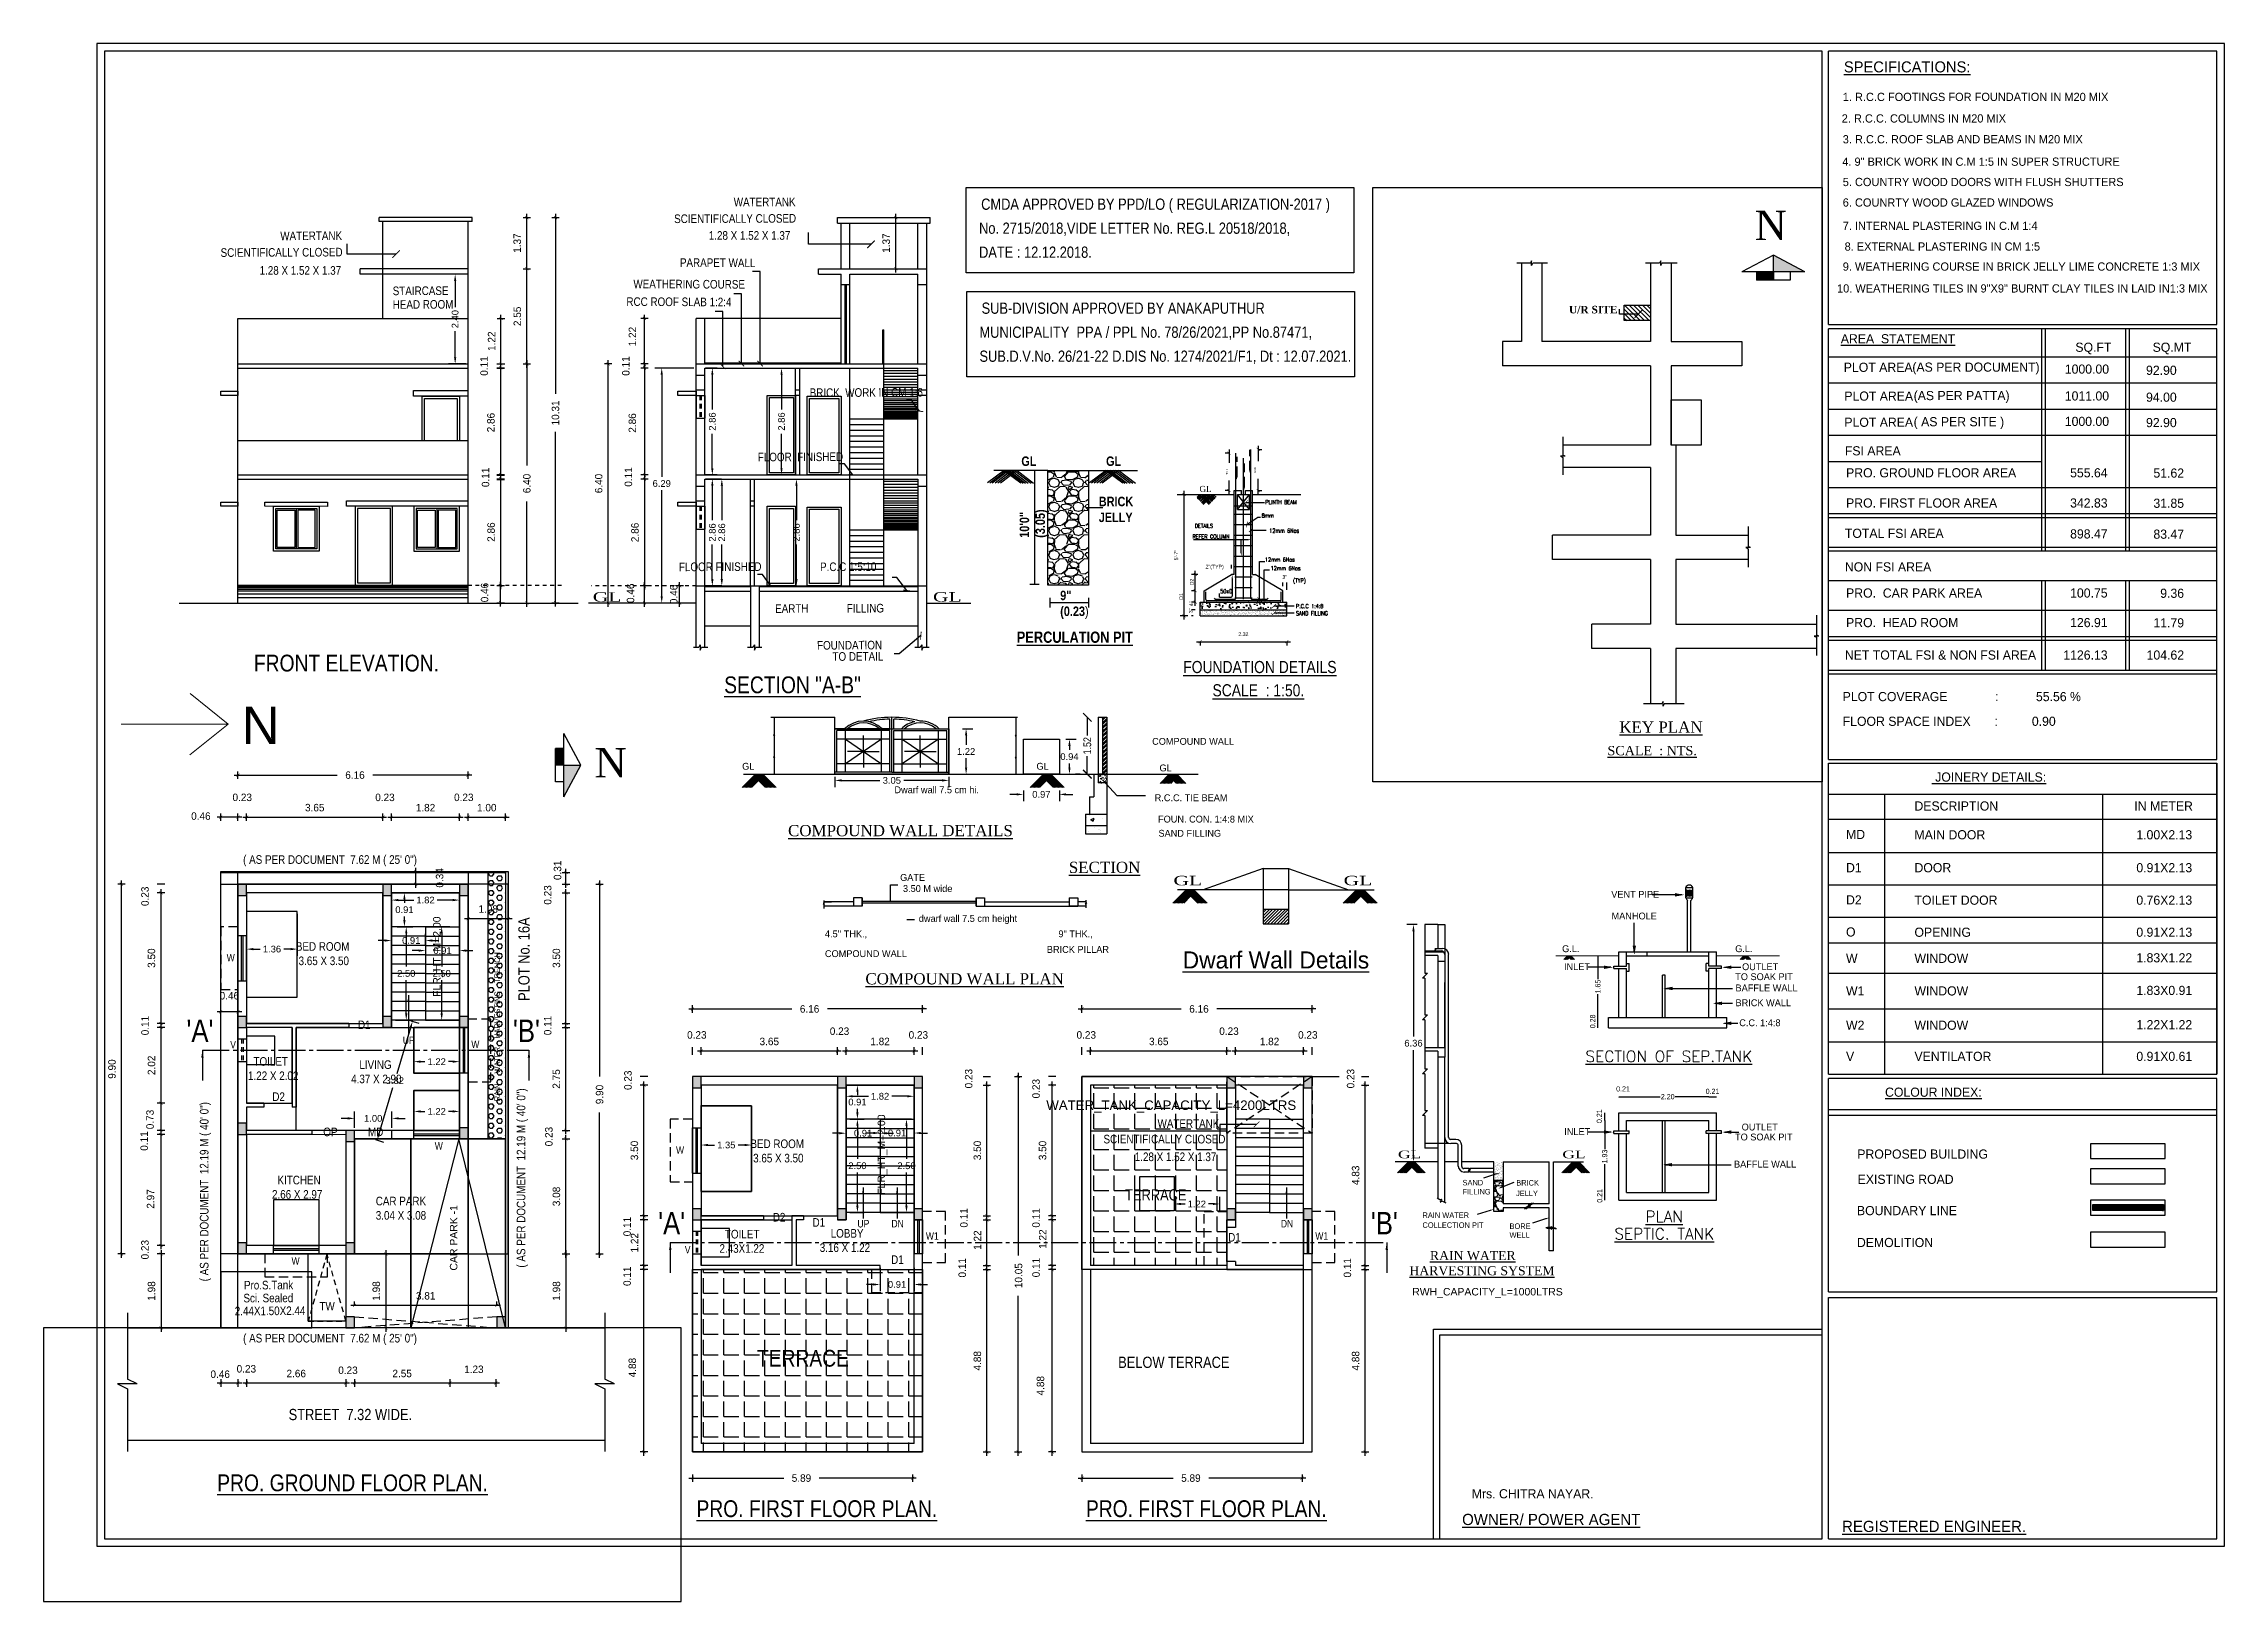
# Model space of a CAD drawing. Header units: metres. Extents: x 165 to 271, y 67 to 122.
# Drawn here: x 165.5 to 223.9, y 80 to 121.7 of the extents above; entities that cross this region are included whole.
import ezdxf
from ezdxf.enums import TextEntityAlignment as Align

# ---------------------------------------------------------------- set-up
doc = ezdxf.new("R2010")
doc.units = ezdxf.units.M
doc.header["$MEASUREMENT"] = 0
for name, pattern in [('ACAD_ISO02W100', [15, 12, -3]), ('ACAD_ISO04W100', [30, 24, -3, 0, -3]), ('ACAD_ISO07W100', [3, 0, -3]), ('DASHED2', [0.375, 0.25, -0.125]), ('HIDDEN', [0.375, 0.25, -0.125])]:
    doc.linetypes.add(name, pattern=pattern)
for name, color, linetype, lineweight in [('AS_AT_SITE', 6, 'Continuous', 0), ('BLK_1_FLR_0_KITCHEN', 163, 'Continuous', 0), ('BLK_1_FLR_0_ROOM_1_LIGHT_VENTILATION_1', 1, 'Continuous', 35), ('BLK_1_FLR_0_ROOM_2_LIGHT_VENTILATION_1', 1, 'Continuous', 35), ('BLK_1_FLR_0_ROOM_2_LIGHT_VENTILATION_2', 1, 'Continuous', 35), ('BLK_1_FLR_0_STAIR_1_FLIGHT_1', 7, 'Continuous', 0), ('BLK_1_FLR_0_STAIR_1_FLIGHT_2', 7, 'Continuous', 0), ('BLK_1_FLR_0_STAIR_1_LANDING_1', 7, 'Continuous', 0), ('BLK_1_FLR_1_ROOM_1_LIGHT_VENTILATION_1', 1, 'Continuous', 35), ('BLK_1_FLR_1_STAIR_1_FLIGHT_1', 7, 'Continuous', 0), ('BLK_1_FLR_1_STAIR_1_FLIGHT_2', 7, 'Continuous', 0), ('BLK_1_FLR_1_STAIR_1_LANDING_1', 7, 'Continuous', 0), ('BLK_1_LVL_0_BLDG_FOOT_PRINT', 1, 'Continuous', 5), ('DIST_EXIT', 7, 'Continuous', 0), ('FMB_OR_PLR', 70, 'Continuous', 0), ('LOCATION_PLAN', 7, 'Continuous', 0), ('NORTH_DIRECTION', 7, 'Continuous', 0), ('ROAD_WIDTH', 1, 'Continuous', 0), ('SUPER_IMPOSED', 5, 'Continuous', 0)]:
    doc.layers.add(name, color=color, linetype=linetype, lineweight=lineweight)
for name, color, linetype in [('BLK_1_FLR_0_BLT_UP_AREA', 1, 'Continuous'), ('BLK_1_FLR_0_EXIT_WIDTH_DOOR', 2, 'Continuous'), ('BLK_1_FLR_0_KITCHEN_LIGHT_VENTILATION_1', 1, 'Continuous'), ('BLK_1_FLR_0_REGULAR_ROOM_1', 1, 'Continuous'), ('BLK_1_FLR_0_REGULAR_ROOM_2', 1, 'Continuous'), ('BLK_1_FLR_0_STAIR_1', 1, 'Continuous'), ('BLK_1_FLR_0_UNITFA_1', 234, 'Continuous'), ('BLK_1_FLR_0_WC_BATH', 3, 'Continuous'), ('BLK_1_FLR_0_WC_BATH_HT', 3, 'Continuous'), ('BLK_1_FLR_1_BLT_UP_AREA', 1, 'Continuous'), ('BLK_1_FLR_1_EXIT_WIDTH_DOOR', 2, 'Continuous'), ('BLK_1_FLR_1_REGULAR_ROOM_1', 1, 'Continuous'), ('BLK_1_FLR_1_ROOF_AREA', 54, 'Continuous'), ('BLK_1_FLR_1_STAIR_1', 1, 'Continuous'), ('BLK_1_FLR_1_WC_BATH', 3, 'Continuous'), ('BLK_1_FLR_1_WC_BATH_HT', 3, 'Continuous'), ('BLK_1_FLR_2_ROOF_AREA', 54, 'Continuous'), ('BLK_1_HT_OF_BLDG', 5, 'Continuous'), ('BLK_1_LVL_0_FRONT_SETBACK', 2, 'Continuous'), ('BLK_1_LVL_0_REAR_SETBACK', 11, 'Continuous'), ('BLK_1_LVL_0_SIDE_SETBACK1', 171, 'Continuous'), ('BLK_1_LVL_0_SIDE_SETBACK2', 102, 'Continuous'), ('BLK_1_PLINTH_HEIGHT', 7, 'Continuous'), ('BLK_1_STAIR_HEADROOM', 1, 'Continuous'), ('CAR_PORCH', 5, 'Continuous'), ('FLOOR-GROUND', 7, 'Continuous'), ('MAIN_GATE', 57, 'Continuous'), ('PARKING_SLOT', 30, 'Continuous'), ('PEBBLE BED', 8, 'Continuous'), ('PLOT_BOUNDARY', 70, 'Continuous'), ('RWH', 7, 'Continuous'), ('SEPTIC_TANK_1', 146, 'Continuous'), ('SHEET_1', 6, 'Continuous'), ('SOLAR_PANEL', 3, 'Continuous'), ('SOLAR_WATER_HEATER', 1, 'Continuous'), ('TOILET_VENTILATION', 6, 'Continuous'), ('TWO_WHEELER_PARKING', 2, 'Continuous'), ('WATER_TANK_CALCULATION', 150, 'Continuous'), ('WICKET_GATE', 57, 'Continuous')]:
    doc.layers.add(name, color=color, linetype=linetype)
doc.styles.add('AN', font='ARIALN.TTF')
doc.styles.add('ARIAL NARROW', font='')
doc.styles.add('bala', font='stylu.ttf')
doc.styles.add('DHAYA', font='times.ttf')
doc.styles.add('mesure', font='times.ttf')
doc.styles.add('PLOT$0$300', font='ARIALN.TTF')
doc.styles.add('PRIYA', font='swissc.ttf', dxfattribs={"height": 0.23})
doc.styles.add('RD', font='romand.shx', dxfattribs={"width": 0.85, "height": 4.5})
doc.styles.add('rms', font='framd.ttf')
doc.styles.add('Roman', font='romans')
doc.styles.add('RS', font='romans.shx', dxfattribs={"width": 0.85, "height": 4.5})
doc.styles.get("Standard").update_dxf_attribs({"font": 'arial.ttf'})
doc.styles.add('style2', font='romantic.ttf')
doc.styles.add('Times New Roman', font='timesbd.ttf')
doc.styles.add('visa', font='swissc.ttf')
doc.styles.get('ARIAL NARROW').set_extended_font_data('Lydian BT')
doc.dimstyles.new('bala', dxfattribs={"dimtxt": 0.2, "dimasz": 0.08, "dimexe": 0.1, "dimexo": 0.3, "dimgap": 0.15, "dimtad": 1, "dimzin": 3, "dimdsep": 46, "dimtxsty": 'bala', "dimblk": 'ARCHTICK', "dimcen": 0.09, "dimdle": 0.1, "dimclrd": 256, "dimclre": 256, "dimclrt": 7, "dimadec": 0, "dimazin": 0, "dimtfac": 1, "dimtofl": 0, "dimtmove": 2, "dimatfit": 3, "dimldrblk": 'ARCHTICK', "dimfxl": 1, "dimtolj": 1, "dimtzin": 0, "dimarcsym": 0})
doc.dimstyles.new('o3', dxfattribs={"dimscale": 0.23, "dimtxt": 0.9, "dimasz": 1, "dimexe": 5, "dimexo": 9, "dimgap": 0.23, "dimtad": 0, "dimzin": 3, "dimdsep": 46, "dimtxsty": 'visa', "dimblk": 'ARCHTICK', "dimcen": 0.09, "dimse1": 1, "dimse2": 1, "dimclrd": 7, "dimclre": 256, "dimclrt": 7, "dimadec": 0, "dimazin": 0, "dimtfac": 0.23, "dimtofl": 0, "dimtmove": 2, "dimatfit": 1, "dimldrblk": 'ARCHTICK', "dimfxl": 1, "dimtolj": 1, "dimtzin": 0, "dimarcsym": 0})
doc.dimstyles.get("Standard").update_dxf_attribs({"dimtxt": 0.18, "dimasz": 0.18, "dimexe": 0.18, "dimexo": 0.0625, "dimgap": 0.09, "dimtad": 0, "dimtih": 1, "dimtoh": 1, "dimzin": 0, "dimdsep": 46, "dimtxsty": 'Standard', "dimcen": 0.09, "dimadec": 0, "dimazin": 0, "dimtfac": 1, "dimtofl": 0, "dimtmove": 0, "dimatfit": 3, "dimfxl": 1, "dimtolj": 1, "dimtzin": 0, "dimarcsym": 0})
pattern_1 = [(0, (0, -1.397235), (0.015625, 0.03125), [0, -0.03125])]
pattern_2 = [(0, (0, -1.39724), (0, 0.55), [0.4, -0.15]), (90, (0, -1.39724), (-0.55, 0), [0.4, -0.15])]

msp = doc.modelspace()

# ---------------------------------------------------------------- texts
for s, height, style, p in [('%%uSPECIFICATIONS:', 0.29422, 'rms', (213.68, 120.933)), ('1. R.C.C FOOTINGS FOR FOUNDATION IN M20 MIX', 0.22, 'rms', (213.65, 120.167)), ('2. R.C.C. COLUMNS IN M20 MIX ', 0.22, 'rms', (213.623, 119.59)), ('3. R.C.C. ROOF SLAB AND BEAMS IN M20 MIX', 0.22, 'rms', (213.65, 119.033)), ('4. 9" BRICK WORK IN C.M 1:5 IN SUPER STRUCTURE', 0.22, 'rms', (213.638, 118.433)), ('5. COUNTRY WOOD DOORS WITH FLUSH SHUTTERS', 0.22, 'rms', (213.65, 117.889)), ('CMDA APPROVED BY PPD/LO ( REGULARIZATION-2017 )', 0.3, 'PLOT$0$300', (190.587, 117.255)), ('6. COUNRTY WOOD GLAZED WINDOWS ', 0.22, 'rms', (213.65, 117.34)), ('No. 2715/2018,VIDE LETTER No. REG.L 20518/2018,', 0.3, 'PLOT$0$300', (190.531, 116.612)), ('7. INTERNAL PLASTERING IN C.M 1:4', 0.22, 'rms', (213.65, 116.716)), ('DATE : 12.12.2018.', 0.3, 'PLOT$0$300', (190.531, 115.97)), ('8. EXTERNAL PLASTERING IN CM 1:5', 0.22, 'rms', (213.7, 116.162)), ('9. WEATHERING COURSE IN BRICK JELLY LIME CONCRETE 1:3 MIX ', 0.22, 'rms', (213.65, 115.625)), ('10. WEATHERING TILES IN 9"X9" BURNT CLAY TILES IN LAID IN1:3 MIX', 0.22, 'rms', (213.497, 115.04)), ('SUB-DIVISION APPROVED BY ANAKAPUTHUR ', 0.3, 'PLOT$0$300', (190.599, 114.471)), ('U/R SITE', 0.2025, 'Times New Roman', (206.321, 114.481)), ('MUNICIPALITY  PPA / PPL No. 78/26/2021,PP No.87471, ', 0.3, 'PLOT$0$300', (190.542, 113.828)), ('%%UAREA  STATEMENT', 0.24518, 'rms', (213.598, 113.68)), ('SUB.D.V.No. 26/21-22 D.DIS No. 1274/2021/F1, Dt : 12.07.2021.', 0.3, 'PLOT$0$300', (190.542, 113.185)), ('SQ.FT', 0.2452, 'rms', (219.877, 113.453)), ('SQ.MT', 0.2452, 'rms', (221.945, 113.453)), ('PLOT AREA', 0.2452, 'rms', (213.678, 112.916)), ('(AS PER DOCUMENT)', 0.24518, 'rms', (215.513, 112.92)), ('1000.00', 0.2452, 'rms', (219.594, 112.868)), ('92.90', 0.2452, 'rms', (221.769, 112.836)), ('PLOT AREA', 0.2452, 'rms', (213.693, 112.145)), ('(AS PER PATTA)', 0.24518, 'rms', (215.548, 112.159)), ('1011.00', 0.2452, 'rms', (219.594, 112.149)), ('94.00', 0.2452, 'rms', (221.769, 112.116)), ('PLOT AREA', 0.2452, 'rms', (213.693, 111.445)), ('( AS PER SITE )', 0.24518, 'rms', (215.548, 111.459)), ('1000.00', 0.2452, 'rms', (219.594, 111.468)), ('92.90', 0.2452, 'rms', (221.769, 111.436)), ('FSI AREA', 0.2452, 'rms', (213.707, 110.68)), ('PRO. GROUND FLOOR AREA', 0.24518, 'rms', (213.739, 110.092)), ('  555.64', 0.2452, 'rms', (219.554, 110.092)), ('  51.62', 0.2452, 'rms', (221.784, 110.085)), ('GL', 0.162, 'mesure', (196.43, 109.702)), ('PRO. FIRST FLOOR AREA', 0.24518, 'rms', (213.739, 109.284)), ('  342.83', 0.2452, 'rms', (219.554, 109.284)), ('  31.85', 0.2452, 'rms', (221.784, 109.277)), ('TOTAL FSI AREA', 0.24518, 'rms', (213.707, 108.472)), ('  898.47', 0.2452, 'rms', (219.554, 108.456)), ('  83.47', 0.2452, 'rms', (221.784, 108.449)), ('NON FSI AREA', 0.24518, 'rms', (213.707, 107.573)), ('PRO.  CAR PARK AREA', 0.24518, 'rms', (213.739, 106.874)), ('  100.75', 0.2452, 'rms', (219.554, 106.874)), ('    9.36', 0.2452, 'rms', (221.784, 106.867)), ('PRO.  HEAD ROOM', 0.24518, 'rms', (213.739, 106.082)), ('  126.91', 0.2452, 'rms', (219.554, 106.082)), ('  11.79', 0.2452, 'rms', (221.784, 106.075)), ('FRONT ELEVATION.', 0.45, 'AN', (171.119, 104.895)), ('%%UFOUNDATION DETAILS', 0.324, 'AN', (195.997, 104.853)), ('NET TOTAL FSI & NON FSI AREA', 0.24518, 'rms', (213.707, 105.214)), ('1126.13', 0.2452, 'rms', (219.554, 105.214)), ('104.62', 0.2452, 'rms', (221.784, 105.214)), ('%%USECTION "A-B"', 0.45, 'AN', (183.709, 104.313)), ('%%USCALE  : 1:50.', 0.324, 'AN', (196.78, 104.23)), ('PLOT COVERAGE              :           55.56 %%%', 0.24518, 'rms', (213.648, 104.101)), ('FLOOR SPACE INDEX       :          0.90', 0.24518, 'rms', (213.648, 103.44)), ('%%U JOINERY DETAILS:', 0.24518, 'rms', (216.034, 101.947)), ('DESCRIPTION', 0.24518, 'rms', (215.57, 101.172)), ('IN METER', 0.2452, 'rms', (221.456, 101.172)), ('MD', 0.2452, 'rms', (213.738, 100.411)), ('MAIN DOOR', 0.2452, 'rms', (215.57, 100.402)), ('1.00X2.13', 0.2452, 'rms', (221.509, 100.402)), ('( AS PER DOCUMENT  7.62 M ( 25\' 0") ', 0.23, 'PLOT$0$300', (170.831, 99.746)), ('D1', 0.2452, 'rms', (213.738, 99.521)), ('DOOR', 0.2452, 'rms', (215.57, 99.52)), ('0.91X2.13', 0.2452, 'rms', (221.509, 99.52)), ('D2', 0.2452, 'rms', (213.738, 98.659)), ('TOILET DOOR', 0.24518, 'rms', (215.57, 98.651)), ('0.76X2.13', 0.2452, 'rms', (221.509, 98.651)), ('O', 0.245, 'rms', (213.738, 97.8)), ('OPENING', 0.2452, 'rms', (215.57, 97.793)), ('0.91X2.13', 0.2452, 'rms', (221.509, 97.793)), ('W', 0.2, 'PLOT$0$300', (170.391, 97.133)), ('W', 0.245, 'rms', (213.738, 97.094)), ('WINDOW', 0.2452, 'rms', (215.57, 97.094)), ('1.83X1.22', 0.2452, 'rms', (221.509, 97.108)), ('W1', 0.2452, 'rms', (213.738, 96.222)), ('WINDOW', 0.2452, 'rms', (215.57, 96.222)), ('1.83X0.91', 0.2452, 'rms', (221.509, 96.235)), ("'A'", 0.6, 'PLOT$0$300', (169.314, 94.976)), ('D1', 0.23, 'PLOT$0$300', (173.905, 95.321)), ("'B'", 0.6, 'PLOT$0$300', (178.054, 94.976)), ('W2', 0.2452, 'rms', (213.738, 95.304)), ('WINDOW', 0.2452, 'rms', (215.57, 95.304)), ('1.22X1.22', 0.2452, 'rms', (221.509, 95.318)), ('V', 0.2, 'PLOT$0$300', (170.486, 94.805)), ('UP', 0.2, 'PLOT$0$300', (175.106, 94.922)), ('W', 0.2, 'PLOT$0$300', (176.939, 94.814)), ('V', 0.245, 'rms', (213.738, 94.47)), ('VENTILATOR', 0.2452, 'rms', (215.57, 94.47)), ('0.91X0.61', 0.2452, 'rms', (221.509, 94.47)), ('D2', 0.23, 'PLOT$0$300', (171.613, 93.398)), ('%%uCOLOUR INDEX:', 0.24518, 'rms', (214.783, 93.511)), ('OP', 0.23, 'PLOT$0$300', (172.977, 92.455)), ('MD', 0.23, 'PLOT$0$300', (174.174, 92.455)), ('W', 0.2, 'PLOT$0$300', (175.961, 92.096)), ('W', 0.2, 'PLOT$0$300', (182.419, 91.984)), ('PROPOSED BUILDING', 0.24518, 'rms', (214.04, 91.854)), ('EXISTING ROAD', 0.24518, 'rms', (214.049, 91.179)), ('TERRACE', 0.3, 'AN', (194.441, 90.735)), ('BOUNDARY LINE', 0.24518, 'rms', (214.03, 90.341)), ("'A'", 0.6, 'PLOT$0$300', (181.941, 89.827)), ('D2', 0.23, 'PLOT$0$300', (185.009, 90.171)), ('D1', 0.23, 'PLOT$0$300', (186.073, 90.032)), ('UP', 0.2, 'PLOT$0$300', (187.275, 90.013)), ('DN', 0.2, 'PLOT$0$300', (188.185, 90.013)), ('DN', 0.2, 'PLOT$0$300', (198.609, 90.013)), ("'B'", 0.6, 'PLOT$0$300', (201.019, 89.827)), ('V', 0.2, 'PLOT$0$300', (182.654, 89.316)), ('W1', 0.2, 'PLOT$0$300', (189.107, 89.684)), ('D1', 0.23, 'PLOT$0$300', (197.2, 89.633)), ('W1', 0.2, 'PLOT$0$300', (199.532, 89.684)), ('DEMOLITION ', 0.24518, 'rms', (214.03, 89.487)), ('W', 0.2, 'PLOT$0$300', (172.127, 89.016)), ('D1', 0.23, 'PLOT$0$300', (188.177, 89.035)), ('( AS PER DOCUMENT  7.62 M ( 25\' 0") ', 0.23, 'PLOT$0$300', (170.831, 86.934)), ('TERRACE', 0.45, 'AN', (184.586, 86.286)), ('BELOW TERRACE', 0.3, 'AN', (194.255, 86.252)), ('%%UPRO. GROUND FLOOR PLAN.', 0.45, 'AN', (170.138, 82.951)), ('Mrs. CHITRA NAYAR.', 0.24518, 'rms', (203.72, 82.761)), ('%%UPRO. FIRST FLOOR PLAN.', 0.45, 'AN', (182.967, 82.259)), ('%%UPRO. FIRST FLOOR PLAN.', 0.45, 'AN', (193.392, 82.259)), ('%%UOWNER/ POWER AGENT', 0.3, 'rms', (203.462, 82.046)), ('%%UREGISTERED ENGINEER.', 0.3, 'rms', (213.632, 81.86))]:
    msp.add_text(s, height=height, dxfattribs=dict(style=style)).set_placement(p)
at = {"style": 'PLOT$0$300'}
for s, height, rotation, p in [('WATERTANK ', 0.23, 0.23, (183.965, 117.345)), ('SCIENTIFICALLY CLOSED', 0.23, 0.23, (182.369, 116.899)), ('SCIENTIFICALLY CLOSED', 0.23, 0.23, (170.229, 115.994)), ('WATERTANK ', 0.23, 0.23, (171.826, 116.44)), ('PARAPET WALL', 0.23, 359.77, (182.523, 115.727)), ('STAIRCASE', 0.23, 0.23, (174.836, 114.969)), ('WEATHERING COURSE', 0.23, 359.77, (181.278, 115.155)), ('HEAD ROOM', 0.23, 0.23, (174.836, 114.603)), ('RCC ROOF SLAB 1:2:4', 0.23, 359.77, (181.091, 114.682)), ('BRICK  WORK IN CM 1:6', 0.23, 0.23, (185.998, 112.243)), ('FLOOR  FINISHED', 0.23, 0.23, (184.608, 110.521)), ('FLOOR FINISHED', 0.23, 0.23, (182.497, 107.58)), ('P.C.C 1:5:10', 0.23, 0.23, (186.275, 107.582)), ('EARTH              FILLING', 0.23, 0.23, (185.072, 106.464)), ('FOUNDATION', 0.23, 0.23, (186.194, 105.481)), ('TO DETAIL', 0.23, 0.23, (186.607, 105.181)), ('PLOT No. 16A', 0.3, 90, (178.498, 96.077)), ('RAIN     WATER    HARVESTING    TRENCH', 0.15, 90, (177.708, 93.392)), ('( AS PER DOCUMENT  12.19 M ( 40\' 0") ', 0.23, 90, (178.386, 88.937)), ('( AS PER DOCUMENT  12.19 M ( 40\' 0") ', 0.23, 90, (169.904, 88.57)), ('Sci. Sealed', 0.23, 0.23, (170.84, 88.006)), ('Pro.S.Tank', 0.23, 0.23, (170.854, 88.352)), ('2.44X1.50X2.44', 0.23, 0.23, (170.608, 87.661))]:
    msp.add_text(s, height=height, rotation=rotation, dxfattribs=at).set_placement(p)
at = {"ltscale": 3}
for s, height, style, p in [('N', 0.787, 'style2', (211.294, 116.443)), ('1.28 X 1.52 X 1.37', 0.23, 'PRIYA', (183.296, 116.453)), ('1.28 X 1.52 X 1.37', 0.23, 'PRIYA', (171.272, 115.516)), ('%%UKEY PLAN', 0.3, 'DHAYA', (207.67, 103.257)), ('N', 0.787, 'style2', (180.238, 102.059)), ('WATERTANK ', 0.23, 'PRIYA', (195.309, 92.678)), ('SCIENTIFICALLY CLOSED', 0.23, 'PRIYA', (193.861, 92.262)), ('1.28 X 1.52 X 1.37', 0.23, 'PRIYA', (194.699, 91.789))]:
    msp.add_text(s, height=height, dxfattribs=dict(at, style=style)).set_placement(p)
for s, style, width, p in [('PLINTH BEAM', 'RD', 0.8, (198.194, 109.377, 1.044)), ('DETAILS', 'RD', 0.8, (196.305, 108.74)), ('8mm', 'RD', 0.8, (198.094, 109.016)), ('12mm 6Nos ', 'RD', 0.8, (198.3, 108.611)), (' REFER COLUMN ', 'RD', 0.8, (196.176, 108.455)), ('12mm 6Nos ', 'RD', 0.8, (198.183, 107.836)), ('12mm 6Nos ', 'RD', 0.8, (198.336, 107.604)), ('(TYP)', 'RS', 0.85, (198.935, 107.274)), ('SAND FILLING', 'RD', 0.8, (199.013, 106.398, 1.044)), ('P.C.C 1:4:8', 'RD', 0.8, (199.013, 106.59, 1.044))]:
    msp.add_text(s, height=0.108, dxfattribs=dict(style=style, width=width)).set_placement(p)
at = {"color": 0, "style": 'style2', "width": 1.5}
for p in [(180.19, 106.764), (189.297, 106.766), (195.734, 99.172), (200.289, 99.172)]:
    msp.add_text('GL', height=0.254, dxfattribs=at).set_placement(p)
at = {"style": 'RS', "width": 0.85}
msp.add_text(' 50xD', height=0.108, dxfattribs=at).set_placement((197.115, 107.042), align=Align.MIDDLE)
at = {"ltscale": 3, "style": 'DHAYA'}
msp.add_text('%%USCALE  : NTS.', height=0.25, dxfattribs=at).set_placement((208.548, 102.777), align=Align.MIDDLE_CENTER)
at = {"color": 0, "style": 'bala'}
msp.add_text('%%UDwarf Wall Details', height=0.45713, dxfattribs=at).set_placement((195.98, 96.945))
at = {"style": 'PLOT$0$300'}
msp.add_text(' STREET  7.32 WIDE.', height=0.3, dxfattribs=at).set_placement((173.654, 84.855), align=Align.CENTER)
at = {"color": 4, "ltscale": 20, "char_height": 0.254, "width": 1.10549, "attachment_point": 1}
for insert in [(191.663, 110.652), (193.93, 110.652)]:
    msp.add_mtext('{\\fArial Narrow|b1|i0|c0|p34;GL}', dxfattribs=dict(at, insert=insert))
at = {"color": 0, "ltscale": 20, "insert": (191.617, 108.474), "char_height": 0.254, "width": 2.49705, "attachment_point": 1, "rotation": 90}
msp.add_mtext('{\\fArial Narrow|b1|i0|c0|p34;10\'0"\\P(3.05)}', dxfattribs=at)
at = {"color": 0, "ltscale": 20, "char_height": 0.254, "width": 1.05612, "attachment_point": 1}
for s, insert in [('{\\fArial Narrow|b1|i0|c0|p34;BRICK\\PJELLY}', (193.736, 109.573)), ('{\\fArial Narrow|b1|i0|c0|p34;9"\\P(0.23\\fArial Narrow|b0|i0|c0|p34;)}', (192.703, 107.058))]:
    msp.add_mtext(s, dxfattribs=dict(at, insert=insert))
at = {"color": 0, "insert": (191.539, 105.963), "char_height": 0.3, "width": 10.61822, "attachment_point": 1, "style": 'Roman'}
msp.add_mtext('{\\fArial Narrow|b1|i0|c0|p34;\\LPERCULATION PIT}', dxfattribs=at)
at = {"char_height": 0.23, "width": 2.02131, "attachment_point": 1, "style": 'PLOT$0$300'}
for s, insert in [('  BED ROOM\\P   3.65 X 3.50', (172.096, 97.649)), ('  TOILET  \\P1.22 X 2.02', (170.962, 94.571)), ('      LIVING\\P   4.37 X 2.90', (173.503, 94.486)), ('  BED ROOM\\P   3.65 X 3.50', (184.264, 92.367)), ('  KITCHEN  \\P2.66 X 2.97', (171.604, 91.396)), ('CAR PARK   3.04 X 3.08', (174.382, 90.834)), ('  TOILET  \\P2.43X1.22 ', (183.582, 89.948)), ('     LOBBY \\P 3.16 X 1.22', (186.193, 89.97))]:
    msp.add_mtext(s, dxfattribs=dict(at, insert=insert))
at = {"insert": (176.366, 88.858), "char_height": 0.2, "width": 2.40091, "attachment_point": 1, "rotation": 90}
msp.add_mtext('CAR PARK -1', dxfattribs=at)
at = {"insert": (172.874, 88.019), "char_height": 0.23, "width": 0.18002, "attachment_point": 1, "rotation": 0.2, "style": 'PLOT$0$300'}
msp.add_mtext('TW', dxfattribs=at)
at = {"layer": 'BLK_1_FLR_0_STAIR_1', "linetype": 'Continuous', "insert": (175.916, 97.262), "char_height": 0.2, "width": 3.05396, "attachment_point": 2, "rotation": 90}
msp.add_mtext('{\\C1;FLR_HT_M=2.00}', dxfattribs=at)
at = {"layer": 'BLK_1_FLR_1_STAIR_1', "color": 1, "linetype": 'Continuous', "insert": (187.817, 91.963), "char_height": 0.2, "width": 2.4, "attachment_point": 2, "rotation": 90}
msp.add_mtext('FLR_HT_M=2.00', dxfattribs=at)
at = {"layer": 'NORTH_DIRECTION', "insert": (170.797, 103.955), "char_height": 1, "width": 1.18507, "attachment_point": 1}
msp.add_mtext('{\\fArial|b0|i0|c0|p34;\\C7;N}', dxfattribs=at)
at = {"layer": 'RWH', "color": 130, "insert": (202.126, 88.392), "char_height": 0.2, "attachment_point": 1}
msp.add_mtext_dynamic_manual_height_columns('RWH_CAPACITY_L=1000LTRS', width=4.61487, gutter_width=1, heights=[0.552], dxfattribs=at)
at = {"layer": 'WATER_TANK_CALCULATION', "color": 150, "linetype": 'ByBlock', "insert": (192.331, 93.412), "char_height": 0.25379, "width": 7.56208, "attachment_point": 1}
msp.add_mtext('WATER_TANK_CAPACITY_L=4200LTRS', dxfattribs=at)

# ---------------------------------------------------------------- blocks, each defined once
blk = doc.blocks.new('_ArchTick')
at = {"color": 0, "linetype": 'ByBlock', "const_width": 0.15}
blk.add_lwpolyline([(-0.5, -0.5), (0.5, 0.5)], dxfattribs=at)
blk = doc.blocks.new('*D3')
at = {"lineweight": -2}
for p, q in [((176.753, 98.28), (178.029, 98.28)), ((176.853, 98.28), (176.853, 98.18)), ((177.929, 98.28), (177.929, 98.18))]:
    blk.add_line(p, q, dxfattribs=at)
at = {"layer": 'Defpoints', "color": 0}
for p in [(176.853, 98.345), (177.929, 98.345), (177.929, 98.28)]:
    blk.add_point(p, dxfattribs=at)
at = {"lineweight": -2, "xscale": 0.08, "yscale": 0.08, "zscale": 0.08, "rotation": 180}
blk.add_blockref('_ArchTick', (176.853, 98.28), dxfattribs=at)
at = {"lineweight": -2, "xscale": 0.08, "yscale": 0.08, "zscale": 0.08}
blk.add_blockref('_ArchTick', (177.929, 98.28), dxfattribs=at)
at = {"color": 7, "insert": (177.391, 98.534), "char_height": 0.2, "attachment_point": 5, "style": 'bala'}
blk.add_mtext('\\A1;1.08', dxfattribs=at)
blk = doc.blocks.new('*D4')
at = {"lineweight": -2}
for p, q in [((175.451, 99.102), (175.451, 99.637)), ((175.451, 99.537), (175.551, 99.537)), ((175.451, 99.202), (175.551, 99.202))]:
    blk.add_line(p, q, dxfattribs=at)
at = {"layer": 'Defpoints', "color": 0}
for p in [(175.409, 99.537), (175.451, 99.537), (175.409, 99.202)]:
    blk.add_point(p, dxfattribs=at)
at = {"lineweight": -2, "xscale": 0.08, "yscale": 0.08, "zscale": 0.08}
for p, rotation in [((175.451, 99.537), 90), ((175.451, 99.202), 270)]:
    blk.add_blockref('_ArchTick', p, dxfattribs=dict(at, rotation=rotation))
at = {"color": 7, "insert": (176.091, 99.37), "char_height": 0.2, "attachment_point": 5, "rotation": 90, "style": 'bala'}
blk.add_mtext('\\A1;0.34', dxfattribs=at)
blk = doc.blocks.new('*D5')
at = {"lineweight": -2}
for p, q in [((170.793, 95.784), (170.133, 95.784)), ((170.233, 95.784), (170.233, 95.884)), ((170.693, 95.784), (170.693, 95.884))]:
    blk.add_line(p, q, dxfattribs=at)
at = {"layer": 'Defpoints', "color": 0}
for p in [(170.233, 95.784), (170.233, 95.614), (170.693, 95.614)]:
    blk.add_point(p, dxfattribs=at)
at = {"lineweight": -2, "xscale": 0.08, "yscale": 0.08, "zscale": 0.08, "rotation": 180}
blk.add_blockref('_ArchTick', (170.233, 95.784), dxfattribs=at)
at = {"lineweight": -2, "xscale": 0.08, "yscale": 0.08, "zscale": 0.08}
blk.add_blockref('_ArchTick', (170.693, 95.784), dxfattribs=at)
at = {"color": 7, "insert": (170.463, 96.214), "char_height": 0.2, "attachment_point": 5, "style": 'bala'}
blk.add_mtext('\\A1;0.46', dxfattribs=at)
blk = doc.blocks.new('*D6')
at = {"lineweight": -2}
for p, q in [((174.65, 89.402), (174.65, 87.222)), ((174.715, 89.302), (174.55, 89.302)), ((174.715, 87.322), (174.55, 87.322))]:
    blk.add_line(p, q, dxfattribs=at)
at = {"layer": 'Defpoints', "color": 0}
for p in [(175.015, 89.302), (174.65, 87.322), (175.015, 87.322)]:
    blk.add_point(p, dxfattribs=at)
at = {"lineweight": -2, "xscale": 0.08, "yscale": 0.08, "zscale": 0.08}
for p, rotation in [((174.65, 89.302), 90), ((174.65, 87.322), 270)]:
    blk.add_blockref('_ArchTick', p, dxfattribs=dict(at, rotation=rotation))
at = {"color": 7, "insert": (174.396, 88.312), "char_height": 0.2, "attachment_point": 5, "rotation": 90, "style": 'bala'}
blk.add_mtext('\\A1;1.98', dxfattribs=at)
blk = doc.blocks.new('*D7')
at = {"lineweight": -2, "ltscale": 0.05}
blk.add_line((181.661, 88.883), (181.461, 88.883), dxfattribs=at)
at = {"linetype": 'Continuous', "lineweight": -2, "ltscale": 0.05}
for p, q in [((181.561, 83.903), (181.561, 88.983)), ((181.661, 84.003), (181.461, 84.003))]:
    blk.add_line(p, q, dxfattribs=at)
at = {"layer": 'Defpoints', "color": 0, "ltscale": 0.05}
for p in [(181.561, 88.883), (182.861, 88.883), (182.861, 84.003)]:
    blk.add_point(p, dxfattribs=at)
at = {"lineweight": -2, "ltscale": 0.05, "xscale": 0.08, "yscale": 0.08, "zscale": 0.08}
for p, rotation in [((181.561, 88.883), 90), ((181.561, 84.003), 270)]:
    blk.add_blockref('_ArchTick', p, dxfattribs=dict(at, rotation=rotation))
at = {"color": 7, "ltscale": 0.05, "insert": (181.25, 86.261), "char_height": 0.2, "attachment_point": 5, "rotation": 90, "style": 'bala'}
blk.add_mtext('\\A1;4.88', dxfattribs=at)
blk = doc.blocks.new('*D8')
at = {"lineweight": -2, "ltscale": 0.05}
blk.add_line((181.661, 90.213), (181.461, 90.213), dxfattribs=at)
at = {"linetype": 'Continuous', "lineweight": -2, "ltscale": 0.05}
for p, q in [((181.561, 88.893), (181.561, 90.313)), ((181.661, 88.993), (181.461, 88.993))]:
    blk.add_line(p, q, dxfattribs=at)
at = {"layer": 'Defpoints', "color": 0, "ltscale": 0.05}
for p in [(181.561, 90.213), (182.861, 90.213), (182.861, 88.993)]:
    blk.add_point(p, dxfattribs=at)
at = {"lineweight": -2, "ltscale": 0.05, "xscale": 0.08, "yscale": 0.08, "zscale": 0.08}
for p, rotation in [((181.561, 90.213), 90), ((181.561, 88.993), 270)]:
    blk.add_blockref('_ArchTick', p, dxfattribs=dict(at, rotation=rotation))
at = {"color": 7, "ltscale": 0.05, "insert": (181.309, 89.603), "char_height": 0.2, "attachment_point": 5, "rotation": 90, "style": 'bala'}
blk.add_mtext('\\A1;1.22', dxfattribs=at)
blk = doc.blocks.new('*D9')
at = {"lineweight": -2, "ltscale": 0.05}
blk.add_line((181.661, 93.823), (181.461, 93.823), dxfattribs=at)
at = {"linetype": 'Continuous', "lineweight": -2, "ltscale": 0.05}
for p, q in [((181.561, 90.223), (181.561, 93.923)), ((181.661, 90.323), (181.461, 90.323))]:
    blk.add_line(p, q, dxfattribs=at)
at = {"layer": 'Defpoints', "color": 0, "ltscale": 0.05}
for p in [(181.561, 93.823), (182.861, 93.823), (182.861, 90.323)]:
    blk.add_point(p, dxfattribs=at)
at = {"lineweight": -2, "ltscale": 0.05, "xscale": 0.08, "yscale": 0.08, "zscale": 0.08}
for p, rotation in [((181.561, 93.823), 90), ((181.561, 90.323), 270)]:
    blk.add_blockref('_ArchTick', p, dxfattribs=dict(at, rotation=rotation))
at = {"color": 7, "ltscale": 0.05, "insert": (181.306, 92.073), "char_height": 0.2, "attachment_point": 5, "rotation": 90, "style": 'bala'}
blk.add_mtext('\\A1;3.50', dxfattribs=at)
blk = doc.blocks.new('*D10')
at = {"lineweight": -2, "ltscale": 0.05}
blk.add_line((181.661, 94.053), (181.461, 94.053), dxfattribs=at)
at = {"linetype": 'Continuous', "lineweight": -2, "ltscale": 0.05}
blk.add_line((181.661, 93.823), (181.461, 93.823), dxfattribs=at)
at = {"layer": 'Defpoints', "color": 0, "ltscale": 0.05}
for p in [(181.561, 94.053), (182.861, 94.053), (182.861, 93.823)]:
    blk.add_point(p, dxfattribs=at)
at = {"color": 7, "ltscale": 0.05, "insert": (181.133, 93.953), "char_height": 0.2, "attachment_point": 5, "rotation": 90, "style": 'bala'}
blk.add_mtext('\\A1;0.23', dxfattribs=at)
blk = doc.blocks.new('*D11')
at = {"lineweight": -2, "ltscale": 0.05}
blk.add_line((190.641, 88.883), (190.841, 88.883), dxfattribs=at)
at = {"linetype": 'Continuous', "lineweight": -2, "ltscale": 0.05}
for p, q in [((190.741, 83.903), (190.741, 88.983)), ((190.641, 84.003), (190.841, 84.003))]:
    blk.add_line(p, q, dxfattribs=at)
at = {"layer": 'Defpoints', "color": 0, "ltscale": 0.05}
for p in [(189.021, 88.883), (190.741, 88.883), (189.021, 84.003)]:
    blk.add_point(p, dxfattribs=at)
at = {"lineweight": -2, "ltscale": 0.05, "xscale": 0.08, "yscale": 0.08, "zscale": 0.08}
for p, rotation in [((190.741, 88.883), 90), ((190.741, 84.003), 270)]:
    blk.add_blockref('_ArchTick', p, dxfattribs=dict(at, rotation=rotation))
at = {"color": 7, "ltscale": 0.05, "insert": (190.486, 86.443), "char_height": 0.2, "attachment_point": 5, "rotation": 90, "style": 'bala'}
blk.add_mtext('\\A1;4.88', dxfattribs=at)
blk = doc.blocks.new('*D12')
at = {"lineweight": -2, "ltscale": 0.05}
blk.add_line((190.641, 88.993), (190.841, 88.993), dxfattribs=at)
at = {"linetype": 'Continuous', "lineweight": -2, "ltscale": 0.05}
blk.add_line((190.641, 88.883), (190.841, 88.883), dxfattribs=at)
at = {"layer": 'Defpoints', "color": 0, "ltscale": 0.05}
for p in [(189.021, 88.993), (189.021, 88.883), (190.741, 88.993)]:
    blk.add_point(p, dxfattribs=at)
at = {"color": 7, "ltscale": 0.05, "insert": (190.081, 88.933), "char_height": 0.2, "attachment_point": 5, "rotation": 90, "style": 'bala'}
blk.add_mtext('\\A1;0.11', dxfattribs=at)
blk = doc.blocks.new('*D13')
at = {"lineweight": -2, "ltscale": 0.05}
blk.add_line((190.641, 90.213), (190.841, 90.213), dxfattribs=at)
at = {"linetype": 'Continuous', "lineweight": -2, "ltscale": 0.05}
for p, q in [((190.741, 88.893), (190.741, 90.313)), ((190.641, 88.993), (190.841, 88.993))]:
    blk.add_line(p, q, dxfattribs=at)
at = {"layer": 'Defpoints', "color": 0, "ltscale": 0.05}
for p in [(189.021, 90.213), (190.741, 90.213), (189.021, 88.993)]:
    blk.add_point(p, dxfattribs=at)
at = {"lineweight": -2, "ltscale": 0.05, "xscale": 0.08, "yscale": 0.08, "zscale": 0.08}
for p, rotation in [((190.741, 90.213), 90), ((190.741, 88.993), 270)]:
    blk.add_blockref('_ArchTick', p, dxfattribs=dict(at, rotation=rotation))
at = {"color": 7, "ltscale": 0.05, "insert": (190.489, 89.673), "char_height": 0.2, "attachment_point": 5, "rotation": 90, "style": 'bala'}
blk.add_mtext('\\A1;1.22', dxfattribs=at)
blk = doc.blocks.new('*D14')
at = {"lineweight": -2, "ltscale": 0.05}
blk.add_line((190.641, 93.823), (190.841, 93.823), dxfattribs=at)
at = {"linetype": 'Continuous', "lineweight": -2, "ltscale": 0.05}
for p, q in [((190.741, 90.223), (190.741, 93.923)), ((190.641, 90.323), (190.841, 90.323))]:
    blk.add_line(p, q, dxfattribs=at)
at = {"layer": 'Defpoints', "color": 0, "ltscale": 0.05}
for p in [(189.021, 93.823), (190.741, 93.823), (189.021, 90.323)]:
    blk.add_point(p, dxfattribs=at)
at = {"lineweight": -2, "ltscale": 0.05, "xscale": 0.08, "yscale": 0.08, "zscale": 0.08}
for p, rotation in [((190.741, 93.823), 90), ((190.741, 90.323), 270)]:
    blk.add_blockref('_ArchTick', p, dxfattribs=dict(at, rotation=rotation))
at = {"color": 7, "ltscale": 0.05, "insert": (190.486, 92.073), "char_height": 0.2, "attachment_point": 5, "rotation": 90, "style": 'bala'}
blk.add_mtext('\\A1;3.50', dxfattribs=at)
blk = doc.blocks.new('*D15')
at = {"lineweight": -2, "ltscale": 0.05}
blk.add_line((190.641, 94.053), (190.841, 94.053), dxfattribs=at)
at = {"linetype": 'Continuous', "lineweight": -2, "ltscale": 0.05}
blk.add_line((190.641, 93.823), (190.841, 93.823), dxfattribs=at)
at = {"layer": 'Defpoints', "color": 0, "ltscale": 0.05}
for p in [(189.021, 94.053), (190.741, 94.053), (189.021, 93.823)]:
    blk.add_point(p, dxfattribs=at)
at = {"color": 7, "ltscale": 0.05, "insert": (190.254, 93.996), "char_height": 0.2, "attachment_point": 5, "rotation": 90, "style": 'bala'}
blk.add_mtext('\\A1;0.23', dxfattribs=at)
blk = doc.blocks.new('*D16')
at = {"lineweight": -2}
for p, q in [((191.479, 94.053), (191.679, 94.053)), ((191.579, 94.153), (191.579, 89.26)), ((191.579, 83.903), (191.579, 88.184)), ((191.479, 84.003), (191.679, 84.003))]:
    blk.add_line(p, q, dxfattribs=at)
at = {"layer": 'Defpoints', "color": 0}
for p in [(189.021, 94.053), (191.579, 94.053), (189.021, 84.003)]:
    blk.add_point(p, dxfattribs=at)
at = {"lineweight": -2, "xscale": 0.08, "yscale": 0.08, "zscale": 0.08}
for p, rotation in [((191.579, 94.053), 90), ((191.579, 84.003), 270)]:
    blk.add_blockref('_ArchTick', p, dxfattribs=dict(at, rotation=rotation))
at = {"color": 7, "insert": (191.589, 88.722), "char_height": 0.2, "attachment_point": 5, "rotation": 90, "style": 'bala'}
blk.add_mtext('\\A1;10.05', dxfattribs=at)
blk = doc.blocks.new('*D17')
at = {"lineweight": -2, "ltscale": 0.05}
blk.add_line((190.641, 90.323), (190.841, 90.323), dxfattribs=at)
at = {"linetype": 'Continuous', "lineweight": -2, "ltscale": 0.05}
blk.add_line((190.641, 90.213), (190.841, 90.213), dxfattribs=at)
at = {"layer": 'Defpoints', "color": 0, "ltscale": 0.05}
for p in [(189.021, 90.323), (189.021, 90.213), (190.741, 90.323)]:
    blk.add_point(p, dxfattribs=at)
at = {"color": 7, "ltscale": 0.05, "insert": (190.126, 90.269), "char_height": 0.2, "attachment_point": 5, "rotation": 90, "style": 'bala'}
blk.add_mtext('\\A1;0.11', dxfattribs=at)
blk = doc.blocks.new('*D18')
at = {"linetype": 'Continuous', "lineweight": -2, "ltscale": 0.05}
blk.add_line((182.861, 94.636), (182.861, 94.836), dxfattribs=at)
at = {"lineweight": -2, "ltscale": 0.05}
blk.add_line((183.091, 94.636), (183.091, 94.836), dxfattribs=at)
at = {"layer": 'Defpoints', "color": 0, "ltscale": 0.05}
for p in [(183.091, 94.736), (182.861, 94.053), (183.091, 94.053)]:
    blk.add_point(p, dxfattribs=at)
at = {"color": 7, "ltscale": 0.05, "insert": (182.976, 95.165), "char_height": 0.2, "attachment_point": 5, "style": 'bala'}
blk.add_mtext('\\A1;0.23', dxfattribs=at)
blk = doc.blocks.new('*D19')
at = {"linetype": 'Continuous', "lineweight": -2, "ltscale": 0.05}
for p, q in [((182.991, 94.736), (186.841, 94.736)), ((183.091, 94.636), (183.091, 94.836))]:
    blk.add_line(p, q, dxfattribs=at)
at = {"lineweight": -2, "ltscale": 0.05}
blk.add_line((186.741, 94.636), (186.741, 94.836), dxfattribs=at)
at = {"layer": 'Defpoints', "color": 0, "ltscale": 0.05}
for p in [(186.741, 94.736), (183.091, 94.053), (186.741, 94.053)]:
    blk.add_point(p, dxfattribs=at)
at = {"lineweight": -2, "ltscale": 0.05, "xscale": 0.08, "yscale": 0.08, "zscale": 0.08, "rotation": 180}
blk.add_blockref('_ArchTick', (183.091, 94.736), dxfattribs=at)
at = {"lineweight": -2, "ltscale": 0.05, "xscale": 0.08, "yscale": 0.08, "zscale": 0.08}
blk.add_blockref('_ArchTick', (186.741, 94.736), dxfattribs=at)
at = {"color": 7, "ltscale": 0.05, "insert": (184.916, 94.99), "char_height": 0.2, "attachment_point": 5, "style": 'bala'}
blk.add_mtext('\\A1;3.65', dxfattribs=at)
blk = doc.blocks.new('*D20')
at = {"linetype": 'Continuous', "lineweight": -2, "ltscale": 0.05}
blk.add_line((186.741, 94.636), (186.741, 94.836), dxfattribs=at)
at = {"lineweight": -2, "ltscale": 0.05}
blk.add_line((186.971, 94.636), (186.971, 94.836), dxfattribs=at)
at = {"layer": 'Defpoints', "color": 0, "ltscale": 0.05}
for p in [(186.971, 94.736), (186.741, 94.053), (186.971, 94.053)]:
    blk.add_point(p, dxfattribs=at)
at = {"color": 7, "ltscale": 0.05, "insert": (186.796, 95.265), "char_height": 0.2, "attachment_point": 5, "style": 'bala'}
blk.add_mtext('\\A1;0.23', dxfattribs=at)
blk = doc.blocks.new('*D21')
at = {"linetype": 'Continuous', "lineweight": -2, "ltscale": 0.05}
for p, q in [((186.871, 94.736), (188.891, 94.736)), ((186.971, 94.636), (186.971, 94.836))]:
    blk.add_line(p, q, dxfattribs=at)
at = {"lineweight": -2, "ltscale": 0.05}
blk.add_line((188.791, 94.636), (188.791, 94.836), dxfattribs=at)
at = {"layer": 'Defpoints', "color": 0, "ltscale": 0.05}
for p in [(188.791, 94.736), (186.971, 94.053), (188.791, 94.053)]:
    blk.add_point(p, dxfattribs=at)
at = {"lineweight": -2, "ltscale": 0.05, "xscale": 0.08, "yscale": 0.08, "zscale": 0.08, "rotation": 180}
blk.add_blockref('_ArchTick', (186.971, 94.736), dxfattribs=at)
at = {"lineweight": -2, "ltscale": 0.05, "xscale": 0.08, "yscale": 0.08, "zscale": 0.08}
blk.add_blockref('_ArchTick', (188.791, 94.736), dxfattribs=at)
at = {"color": 7, "ltscale": 0.05, "insert": (187.881, 94.99), "char_height": 0.2, "attachment_point": 5, "style": 'bala'}
blk.add_mtext('\\A1;1.82', dxfattribs=at)
blk = doc.blocks.new('*D22')
at = {"linetype": 'Continuous', "lineweight": -2, "ltscale": 0.05}
blk.add_line((188.791, 94.636), (188.791, 94.836), dxfattribs=at)
at = {"lineweight": -2, "ltscale": 0.05}
blk.add_line((189.021, 94.636), (189.021, 94.836), dxfattribs=at)
at = {"layer": 'Defpoints', "color": 0, "ltscale": 0.05}
for p in [(189.021, 94.736), (188.791, 94.053), (189.021, 94.053)]:
    blk.add_point(p, dxfattribs=at)
at = {"color": 7, "ltscale": 0.05, "insert": (188.906, 95.165), "char_height": 0.2, "attachment_point": 5, "style": 'bala'}
blk.add_mtext('\\A1;0.23', dxfattribs=at)
blk = doc.blocks.new('*D23')
at = {"lineweight": -2}
for p, q in [((182.761, 95.862), (185.517, 95.862)), ((182.861, 95.762), (182.861, 95.962)), ((189.121, 95.862), (186.471, 95.862)), ((189.021, 95.762), (189.021, 95.962))]:
    blk.add_line(p, q, dxfattribs=at)
at = {"layer": 'Defpoints', "color": 0}
for p in [(189.021, 95.862), (182.861, 94.053), (189.021, 94.053)]:
    blk.add_point(p, dxfattribs=at)
at = {"lineweight": -2, "xscale": 0.08, "yscale": 0.08, "zscale": 0.08, "rotation": 180}
blk.add_blockref('_ArchTick', (182.861, 95.862), dxfattribs=at)
at = {"lineweight": -2, "xscale": 0.08, "yscale": 0.08, "zscale": 0.08}
blk.add_blockref('_ArchTick', (189.021, 95.862), dxfattribs=at)
at = {"color": 7, "insert": (185.994, 95.862), "char_height": 0.2, "attachment_point": 5, "style": 'bala'}
blk.add_mtext('\\A1;6.16', dxfattribs=at)
blk = doc.blocks.new('*D24')
at = {"lineweight": -2, "ltscale": 0.05}
for p, q in [((182.761, 83.302), (185.302, 83.302)), ((182.861, 83.402), (182.861, 83.202)), ((188.851, 83.302), (186.252, 83.302)), ((188.751, 83.402), (188.751, 83.202))]:
    blk.add_line(p, q, dxfattribs=at)
at = {"layer": 'Defpoints', "color": 0, "ltscale": 0.05}
for p in [(182.861, 84.003), (188.751, 84.003), (182.861, 83.302)]:
    blk.add_point(p, dxfattribs=at)
at = {"lineweight": -2, "ltscale": 0.05, "xscale": 0.08, "yscale": 0.08, "zscale": 0.08, "rotation": 180}
blk.add_blockref('_ArchTick', (182.861, 83.302), dxfattribs=at)
at = {"lineweight": -2, "ltscale": 0.05, "xscale": 0.08, "yscale": 0.08, "zscale": 0.08}
blk.add_blockref('_ArchTick', (188.751, 83.302), dxfattribs=at)
at = {"color": 7, "ltscale": 0.05, "insert": (185.777, 83.302), "char_height": 0.2, "attachment_point": 5, "style": 'bala'}
blk.add_mtext('\\A1;5.89', dxfattribs=at)
blk = doc.blocks.new('*D25')
at = {"lineweight": -2, "ltscale": 0.05}
blk.add_line((168.733, 92.502), (168.533, 92.502), dxfattribs=at)
at = {"linetype": 'Continuous', "lineweight": -2, "ltscale": 0.05}
for p, q in [((168.633, 89.432), (168.633, 92.602)), ((168.733, 89.532), (168.533, 89.532))]:
    blk.add_line(p, q, dxfattribs=at)
at = {"layer": 'Defpoints', "color": 0, "ltscale": 0.05}
for p in [(168.633, 92.502), (170.233, 92.502), (170.233, 89.532)]:
    blk.add_point(p, dxfattribs=at)
at = {"lineweight": -2, "ltscale": 0.05, "xscale": 0.08, "yscale": 0.08, "zscale": 0.08}
for p, rotation in [((168.633, 92.502), 90), ((168.633, 89.532), 270)]:
    blk.add_blockref('_ArchTick', p, dxfattribs=dict(at, rotation=rotation))
at = {"color": 7, "ltscale": 0.05, "insert": (168.354, 90.775), "char_height": 0.2, "attachment_point": 5, "rotation": 90, "style": 'bala'}
blk.add_mtext('\\A1;2.97', dxfattribs=at)
blk = doc.blocks.new('*D26')
at = {"lineweight": -2, "ltscale": 0.05}
blk.add_line((168.733, 92.612), (168.533, 92.612), dxfattribs=at)
at = {"linetype": 'Continuous', "lineweight": -2, "ltscale": 0.05}
blk.add_line((168.733, 92.502), (168.533, 92.502), dxfattribs=at)
at = {"layer": 'Defpoints', "color": 0, "ltscale": 0.05}
for p in [(168.633, 92.612), (170.233, 92.612), (170.233, 92.502)]:
    blk.add_point(p, dxfattribs=at)
at = {"color": 7, "ltscale": 0.05, "insert": (168.184, 92.326), "char_height": 0.2, "attachment_point": 5, "rotation": 90, "style": 'bala'}
blk.add_mtext('\\A1;0.11', dxfattribs=at)
blk = doc.blocks.new('*D27')
at = {"linetype": 'Continuous', "lineweight": -2, "ltscale": 0.05}
for p, q in [((168.633, 92.512), (168.633, 93.442)), ((168.733, 92.612), (168.533, 92.612))]:
    blk.add_line(p, q, dxfattribs=at)
at = {"lineweight": -2, "ltscale": 0.05}
blk.add_line((168.733, 93.342), (168.533, 93.342), dxfattribs=at)
at = {"layer": 'Defpoints', "color": 0, "ltscale": 0.05}
for p in [(168.633, 93.342), (170.233, 93.342), (170.233, 92.612)]:
    blk.add_point(p, dxfattribs=at)
at = {"lineweight": -2, "ltscale": 0.05, "xscale": 0.08, "yscale": 0.08, "zscale": 0.08}
for p, rotation in [((168.633, 93.342), 90), ((168.633, 92.612), 270)]:
    blk.add_blockref('_ArchTick', p, dxfattribs=dict(at, rotation=rotation))
at = {"color": 7, "ltscale": 0.05, "insert": (168.34, 92.902), "char_height": 0.2, "attachment_point": 5, "rotation": 90, "style": 'bala'}
blk.add_mtext('\\A1;0.73', dxfattribs=at)
blk = doc.blocks.new('*D28')
at = {"lineweight": -2, "ltscale": 0.05}
blk.add_line((168.733, 95.362), (168.533, 95.362), dxfattribs=at)
at = {"linetype": 'Continuous', "lineweight": -2, "ltscale": 0.05}
for p, q in [((168.633, 93.242), (168.633, 95.462)), ((168.733, 93.342), (168.533, 93.342))]:
    blk.add_line(p, q, dxfattribs=at)
at = {"layer": 'Defpoints', "color": 0, "ltscale": 0.05}
for p in [(168.633, 95.362), (170.233, 95.362), (170.233, 93.342)]:
    blk.add_point(p, dxfattribs=at)
at = {"lineweight": -2, "ltscale": 0.05, "xscale": 0.08, "yscale": 0.08, "zscale": 0.08}
for p, rotation in [((168.633, 95.362), 90), ((168.633, 93.342), 270)]:
    blk.add_blockref('_ArchTick', p, dxfattribs=dict(at, rotation=rotation))
at = {"color": 7, "ltscale": 0.05, "insert": (168.38, 94.352), "char_height": 0.2, "attachment_point": 5, "rotation": 90, "style": 'bala'}
blk.add_mtext('\\A1;2.02', dxfattribs=at)
blk = doc.blocks.new('*D29')
at = {"lineweight": -2, "ltscale": 0.05}
blk.add_line((168.733, 95.472), (168.533, 95.472), dxfattribs=at)
at = {"linetype": 'Continuous', "lineweight": -2, "ltscale": 0.05}
blk.add_line((168.733, 95.362), (168.533, 95.362), dxfattribs=at)
at = {"layer": 'Defpoints', "color": 0, "ltscale": 0.05}
for p in [(168.633, 95.472), (170.233, 95.472), (170.233, 95.362)]:
    blk.add_point(p, dxfattribs=at)
at = {"color": 7, "ltscale": 0.05, "insert": (168.205, 95.417), "char_height": 0.2, "attachment_point": 5, "rotation": 90, "style": 'bala'}
blk.add_mtext('\\A1;0.11', dxfattribs=at)
blk = doc.blocks.new('*D30')
at = {"lineweight": -2, "ltscale": 0.05}
blk.add_line((168.733, 98.972), (168.533, 98.972), dxfattribs=at)
at = {"linetype": 'Continuous', "lineweight": -2, "ltscale": 0.05}
for p, q in [((168.633, 95.372), (168.633, 99.072)), ((168.733, 95.472), (168.533, 95.472))]:
    blk.add_line(p, q, dxfattribs=at)
at = {"layer": 'Defpoints', "color": 0, "ltscale": 0.05}
for p in [(168.633, 98.972), (170.233, 98.972), (170.233, 95.472)]:
    blk.add_point(p, dxfattribs=at)
at = {"lineweight": -2, "ltscale": 0.05, "xscale": 0.08, "yscale": 0.08, "zscale": 0.08}
for p, rotation in [((168.633, 98.972), 90), ((168.633, 95.472), 270)]:
    blk.add_blockref('_ArchTick', p, dxfattribs=dict(at, rotation=rotation))
at = {"color": 7, "ltscale": 0.05, "insert": (168.378, 97.222), "char_height": 0.2, "attachment_point": 5, "rotation": 90, "style": 'bala'}
blk.add_mtext('\\A1;3.50', dxfattribs=at)
blk = doc.blocks.new('*D31')
at = {"lineweight": -2, "ltscale": 0.05}
blk.add_line((168.733, 99.202), (168.533, 99.202), dxfattribs=at)
at = {"linetype": 'Continuous', "lineweight": -2, "ltscale": 0.05}
blk.add_line((168.733, 98.972), (168.533, 98.972), dxfattribs=at)
at = {"layer": 'Defpoints', "color": 0, "ltscale": 0.05}
for p in [(168.633, 99.202), (170.233, 99.202), (170.233, 98.972)]:
    blk.add_point(p, dxfattribs=at)
at = {"color": 7, "ltscale": 0.05, "insert": (168.205, 98.877), "char_height": 0.2, "attachment_point": 5, "rotation": 90, "style": 'bala'}
blk.add_mtext('\\A1;0.23', dxfattribs=at)
blk = doc.blocks.new('*D32')
at = {"lineweight": -2, "ltscale": 0.05}
blk.add_line((168.733, 89.532), (168.533, 89.532), dxfattribs=at)
at = {"linetype": 'Continuous', "lineweight": -2, "ltscale": 0.05}
blk.add_line((168.733, 89.302), (168.533, 89.302), dxfattribs=at)
at = {"layer": 'Defpoints', "color": 0, "ltscale": 0.05}
for p in [(168.633, 89.532), (170.233, 89.532), (170.233, 89.302)]:
    blk.add_point(p, dxfattribs=at)
at = {"color": 7, "ltscale": 0.05, "insert": (168.204, 89.417), "char_height": 0.2, "attachment_point": 5, "rotation": 90, "style": 'bala'}
blk.add_mtext('\\A1;0.23', dxfattribs=at)
blk = doc.blocks.new('*D33')
at = {"lineweight": -2}
for p, q in [((167.575, 89.202), (167.575, 99.302)), ((167.675, 99.202), (167.475, 99.202)), ((167.675, 89.302), (167.475, 89.302))]:
    blk.add_line(p, q, dxfattribs=at)
at = {"layer": 'Defpoints', "color": 0}
for p in [(167.575, 99.202), (170.233, 99.202), (170.233, 89.302)]:
    blk.add_point(p, dxfattribs=at)
at = {"lineweight": -2, "xscale": 0.08, "yscale": 0.08, "zscale": 0.08}
for p, rotation in [((167.575, 99.202), 90), ((167.575, 89.302), 270)]:
    blk.add_blockref('_ArchTick', p, dxfattribs=dict(at, rotation=rotation))
at = {"color": 7, "insert": (167.321, 94.252), "char_height": 0.2, "attachment_point": 5, "rotation": 90, "style": 'bala'}
blk.add_mtext('\\A1;9.90', dxfattribs=at)
blk = doc.blocks.new('*D34')
at = {"lineweight": -2, "ltscale": 0.05}
blk.add_line((179.373, 92.382), (179.573, 92.382), dxfattribs=at)
at = {"linetype": 'Continuous', "lineweight": -2, "ltscale": 0.05}
for p, q in [((179.473, 89.202), (179.473, 92.482)), ((179.373, 89.302), (179.573, 89.302))]:
    blk.add_line(p, q, dxfattribs=at)
at = {"layer": 'Defpoints', "color": 0, "ltscale": 0.05}
for p in [(177.853, 92.382), (179.473, 92.382), (177.853, 89.302)]:
    blk.add_point(p, dxfattribs=at)
at = {"lineweight": -2, "ltscale": 0.05, "xscale": 0.08, "yscale": 0.08, "zscale": 0.08}
for p, rotation in [((179.473, 92.382), 90), ((179.473, 89.302), 270)]:
    blk.add_blockref('_ArchTick', p, dxfattribs=dict(at, rotation=rotation))
at = {"color": 7, "ltscale": 0.05, "insert": (179.218, 90.842), "char_height": 0.2, "attachment_point": 5, "rotation": 90, "style": 'bala'}
blk.add_mtext('\\A1;3.08', dxfattribs=at)
blk = doc.blocks.new('*D35')
at = {"lineweight": -2, "ltscale": 0.05}
blk.add_line((179.373, 92.612), (179.573, 92.612), dxfattribs=at)
at = {"linetype": 'Continuous', "lineweight": -2, "ltscale": 0.05}
blk.add_line((179.373, 92.382), (179.573, 92.382), dxfattribs=at)
at = {"layer": 'Defpoints', "color": 0, "ltscale": 0.05}
for p in [(177.853, 92.612), (177.853, 92.382), (179.473, 92.612)]:
    blk.add_point(p, dxfattribs=at)
at = {"color": 7, "ltscale": 0.05, "insert": (179.016, 92.445), "char_height": 0.2, "attachment_point": 5, "rotation": 90, "style": 'bala'}
blk.add_mtext('\\A1;0.23', dxfattribs=at)
blk = doc.blocks.new('*D36')
at = {"lineweight": -2, "ltscale": 0.05}
blk.add_line((179.373, 95.362), (179.573, 95.362), dxfattribs=at)
at = {"linetype": 'Continuous', "lineweight": -2, "ltscale": 0.05}
for p, q in [((179.473, 92.512), (179.473, 95.462)), ((179.373, 92.612), (179.573, 92.612))]:
    blk.add_line(p, q, dxfattribs=at)
at = {"layer": 'Defpoints', "color": 0, "ltscale": 0.05}
for p in [(177.853, 95.362), (179.473, 95.362), (177.853, 92.612)]:
    blk.add_point(p, dxfattribs=at)
at = {"lineweight": -2, "ltscale": 0.05, "xscale": 0.08, "yscale": 0.08, "zscale": 0.08}
for p, rotation in [((179.473, 95.362), 90), ((179.473, 92.612), 270)]:
    blk.add_blockref('_ArchTick', p, dxfattribs=dict(at, rotation=rotation))
at = {"color": 7, "ltscale": 0.05, "insert": (179.215, 93.987), "char_height": 0.2, "attachment_point": 5, "rotation": 90, "style": 'bala'}
blk.add_mtext('\\A1;2.75', dxfattribs=at)
blk = doc.blocks.new('*D37')
at = {"lineweight": -2, "ltscale": 0.05}
blk.add_line((179.373, 98.972), (179.573, 98.972), dxfattribs=at)
at = {"linetype": 'Continuous', "lineweight": -2, "ltscale": 0.05}
for p, q in [((179.473, 95.372), (179.473, 99.072)), ((179.373, 95.472), (179.573, 95.472))]:
    blk.add_line(p, q, dxfattribs=at)
at = {"layer": 'Defpoints', "color": 0, "ltscale": 0.05}
for p in [(177.853, 98.972), (179.473, 98.972), (177.853, 95.472)]:
    blk.add_point(p, dxfattribs=at)
at = {"lineweight": -2, "ltscale": 0.05, "xscale": 0.08, "yscale": 0.08, "zscale": 0.08}
for p, rotation in [((179.473, 98.972), 90), ((179.473, 95.472), 270)]:
    blk.add_blockref('_ArchTick', p, dxfattribs=dict(at, rotation=rotation))
at = {"color": 7, "ltscale": 0.05, "insert": (179.218, 97.222), "char_height": 0.2, "attachment_point": 5, "rotation": 90, "style": 'bala'}
blk.add_mtext('\\A1;3.50', dxfattribs=at)
blk = doc.blocks.new('*D38')
at = {"lineweight": -2, "ltscale": 0.05}
blk.add_line((179.373, 99.202), (179.573, 99.202), dxfattribs=at)
at = {"linetype": 'Continuous', "lineweight": -2, "ltscale": 0.05}
blk.add_line((179.373, 98.972), (179.573, 98.972), dxfattribs=at)
at = {"layer": 'Defpoints', "color": 0, "ltscale": 0.05}
for p in [(177.853, 99.202), (177.853, 98.972), (179.473, 99.202)]:
    blk.add_point(p, dxfattribs=at)
at = {"color": 7, "ltscale": 0.05, "insert": (178.985, 98.913), "char_height": 0.2, "attachment_point": 5, "rotation": 90, "style": 'bala'}
blk.add_mtext('\\A1;0.23', dxfattribs=at)
blk = doc.blocks.new('*D39')
at = {"lineweight": -2}
for p, q in [((180.373, 99.302), (180.373, 94.054)), ((180.273, 99.202), (180.473, 99.202)), ((180.373, 89.202), (180.373, 93.089)), ((180.273, 89.302), (180.473, 89.302))]:
    blk.add_line(p, q, dxfattribs=at)
at = {"layer": 'Defpoints', "color": 0}
for p in [(177.853, 99.202), (180.373, 99.202), (177.853, 89.302)]:
    blk.add_point(p, dxfattribs=at)
at = {"lineweight": -2, "xscale": 0.08, "yscale": 0.08, "zscale": 0.08}
for p, rotation in [((180.373, 99.202), 90), ((180.373, 89.302), 270)]:
    blk.add_blockref('_ArchTick', p, dxfattribs=dict(at, rotation=rotation))
at = {"color": 7, "insert": (180.373, 93.571), "char_height": 0.2, "attachment_point": 5, "rotation": 90, "style": 'bala'}
blk.add_mtext('\\A1;9.90', dxfattribs=at)
blk = doc.blocks.new('*D40')
at = {"lineweight": -2, "ltscale": 0.05}
blk.add_line((179.373, 95.472), (179.573, 95.472), dxfattribs=at)
at = {"linetype": 'Continuous', "lineweight": -2, "ltscale": 0.05}
blk.add_line((179.373, 95.362), (179.573, 95.362), dxfattribs=at)
at = {"layer": 'Defpoints', "color": 0, "ltscale": 0.05}
for p in [(177.853, 95.472), (177.853, 95.362), (179.473, 95.472)]:
    blk.add_point(p, dxfattribs=at)
at = {"color": 7, "ltscale": 0.05, "insert": (178.985, 95.419), "char_height": 0.2, "attachment_point": 5, "rotation": 90, "style": 'bala'}
blk.add_mtext('\\A1;0.11', dxfattribs=at)
blk = doc.blocks.new('*D41')
at = {"linetype": 'Continuous', "lineweight": -2, "ltscale": 0.05}
blk.add_line((170.693, 100.896), (170.693, 101.096), dxfattribs=at)
at = {"lineweight": -2, "ltscale": 0.05}
blk.add_line((170.923, 100.896), (170.923, 101.096), dxfattribs=at)
at = {"layer": 'Defpoints', "color": 0, "ltscale": 0.05}
for p in [(170.923, 100.996), (170.693, 99.512), (170.923, 99.512)]:
    blk.add_point(p, dxfattribs=at)
at = {"color": 7, "ltscale": 0.05, "insert": (170.808, 101.525), "char_height": 0.2, "attachment_point": 5, "style": 'bala'}
blk.add_mtext('\\A1;0.23', dxfattribs=at)
blk = doc.blocks.new('*D42')
at = {"linetype": 'Continuous', "lineweight": -2, "ltscale": 0.05}
for p, q in [((170.823, 100.996), (174.673, 100.996)), ((170.923, 100.896), (170.923, 101.096))]:
    blk.add_line(p, q, dxfattribs=at)
at = {"lineweight": -2, "ltscale": 0.05}
blk.add_line((174.573, 100.896), (174.573, 101.096), dxfattribs=at)
at = {"layer": 'Defpoints', "color": 0, "ltscale": 0.05}
for p in [(174.573, 100.996), (170.923, 99.512), (174.573, 99.512)]:
    blk.add_point(p, dxfattribs=at)
at = {"lineweight": -2, "ltscale": 0.05, "xscale": 0.08, "yscale": 0.08, "zscale": 0.08, "rotation": 180}
blk.add_blockref('_ArchTick', (170.923, 100.996), dxfattribs=at)
at = {"lineweight": -2, "ltscale": 0.05, "xscale": 0.08, "yscale": 0.08, "zscale": 0.08}
blk.add_blockref('_ArchTick', (174.573, 100.996), dxfattribs=at)
at = {"color": 7, "ltscale": 0.05, "insert": (172.748, 101.25), "char_height": 0.2, "attachment_point": 5, "style": 'bala'}
blk.add_mtext('\\A1;3.65', dxfattribs=at)
blk = doc.blocks.new('*D43')
at = {"linetype": 'Continuous', "lineweight": -2, "ltscale": 0.05}
blk.add_line((174.573, 100.896), (174.573, 101.096), dxfattribs=at)
at = {"lineweight": -2, "ltscale": 0.05}
blk.add_line((174.803, 100.896), (174.803, 101.096), dxfattribs=at)
at = {"layer": 'Defpoints', "color": 0, "ltscale": 0.05}
for p in [(174.803, 100.996), (174.573, 99.512), (174.803, 99.512)]:
    blk.add_point(p, dxfattribs=at)
at = {"color": 7, "ltscale": 0.05, "insert": (174.628, 101.524), "char_height": 0.2, "attachment_point": 5, "style": 'bala'}
blk.add_mtext('\\A1;0.23', dxfattribs=at)
blk = doc.blocks.new('*D44')
at = {"linetype": 'Continuous', "lineweight": -2, "ltscale": 0.05}
for p, q in [((174.703, 100.996), (176.723, 100.996)), ((174.803, 100.896), (174.803, 101.096))]:
    blk.add_line(p, q, dxfattribs=at)
at = {"lineweight": -2, "ltscale": 0.05}
blk.add_line((176.623, 100.896), (176.623, 101.096), dxfattribs=at)
at = {"layer": 'Defpoints', "color": 0, "ltscale": 0.05}
for p in [(176.623, 100.996), (174.803, 99.512), (176.623, 99.512)]:
    blk.add_point(p, dxfattribs=at)
at = {"lineweight": -2, "ltscale": 0.05, "xscale": 0.08, "yscale": 0.08, "zscale": 0.08, "rotation": 180}
blk.add_blockref('_ArchTick', (174.803, 100.996), dxfattribs=at)
at = {"lineweight": -2, "ltscale": 0.05, "xscale": 0.08, "yscale": 0.08, "zscale": 0.08}
blk.add_blockref('_ArchTick', (176.623, 100.996), dxfattribs=at)
at = {"color": 7, "ltscale": 0.05, "insert": (175.713, 101.249), "char_height": 0.2, "attachment_point": 5, "style": 'bala'}
blk.add_mtext('\\A1;1.82', dxfattribs=at)
blk = doc.blocks.new('*D45')
at = {"linetype": 'Continuous', "lineweight": -2, "ltscale": 0.05}
blk.add_line((176.623, 100.896), (176.623, 101.096), dxfattribs=at)
at = {"lineweight": -2, "ltscale": 0.05}
blk.add_line((176.853, 100.896), (176.853, 101.096), dxfattribs=at)
at = {"layer": 'Defpoints', "color": 0, "ltscale": 0.05}
for p in [(176.853, 100.996), (176.623, 99.512), (176.853, 99.512)]:
    blk.add_point(p, dxfattribs=at)
at = {"color": 7, "ltscale": 0.05, "insert": (176.738, 101.525), "char_height": 0.2, "attachment_point": 5, "style": 'bala'}
blk.add_mtext('\\A1;0.23', dxfattribs=at)
blk = doc.blocks.new('*D46')
at = {"lineweight": -2}
for p, q in [((170.693, 102.021), (170.693, 102.221)), ((176.853, 102.021), (176.853, 102.221)), ((170.593, 102.121), (173.348, 102.121)), ((176.953, 102.121), (174.303, 102.121))]:
    blk.add_line(p, q, dxfattribs=at)
at = {"layer": 'Defpoints', "color": 0}
for p in [(176.853, 102.121), (170.693, 99.512), (176.853, 99.512)]:
    blk.add_point(p, dxfattribs=at)
at = {"lineweight": -2, "xscale": 0.08, "yscale": 0.08, "zscale": 0.08, "rotation": 180}
blk.add_blockref('_ArchTick', (170.693, 102.121), dxfattribs=at)
at = {"lineweight": -2, "xscale": 0.08, "yscale": 0.08, "zscale": 0.08}
blk.add_blockref('_ArchTick', (176.853, 102.121), dxfattribs=at)
at = {"color": 7, "insert": (173.826, 102.121), "char_height": 0.2, "attachment_point": 5, "style": 'bala'}
blk.add_mtext('\\A1;6.16', dxfattribs=at)
blk = doc.blocks.new('*D47')
at = {"lineweight": -2}
for p, q in [((170.793, 100.996), (170.133, 100.996)), ((170.233, 100.896), (170.233, 101.096)), ((170.693, 100.896), (170.693, 101.096))]:
    blk.add_line(p, q, dxfattribs=at)
at = {"layer": 'Defpoints', "color": 0}
for p in [(170.233, 100.996), (170.233, 99.512), (170.693, 99.512)]:
    blk.add_point(p, dxfattribs=at)
at = {"lineweight": -2, "xscale": 0.08, "yscale": 0.08, "zscale": 0.08, "rotation": 180}
blk.add_blockref('_ArchTick', (170.233, 100.996), dxfattribs=at)
at = {"lineweight": -2, "xscale": 0.08, "yscale": 0.08, "zscale": 0.08}
blk.add_blockref('_ArchTick', (170.693, 100.996), dxfattribs=at)
at = {"color": 7, "insert": (169.7, 101.023), "char_height": 0.2, "attachment_point": 5, "style": 'bala'}
blk.add_mtext('\\A1;0.46', dxfattribs=at)
blk = doc.blocks.new('*D48')
at = {"lineweight": -2}
for p, q in [((176.753, 100.996), (177.953, 100.996)), ((176.853, 100.896), (176.853, 101.096)), ((177.853, 100.896), (177.853, 101.096))]:
    blk.add_line(p, q, dxfattribs=at)
at = {"layer": 'Defpoints', "color": 0}
for p in [(177.853, 100.996), (176.853, 99.512), (177.853, 99.512)]:
    blk.add_point(p, dxfattribs=at)
at = {"lineweight": -2, "xscale": 0.08, "yscale": 0.08, "zscale": 0.08, "rotation": 180}
blk.add_blockref('_ArchTick', (176.853, 100.996), dxfattribs=at)
at = {"lineweight": -2, "xscale": 0.08, "yscale": 0.08, "zscale": 0.08}
blk.add_blockref('_ArchTick', (177.853, 100.996), dxfattribs=at)
at = {"color": 7, "insert": (177.353, 101.249), "char_height": 0.2, "attachment_point": 5, "style": 'bala'}
blk.add_mtext('\\A1;1.00', dxfattribs=at)
blk = doc.blocks.new('*D49')
at = {"lineweight": -2, "ltscale": 0.05}
for p, q in [((177.693, 85.848), (176.263, 85.848)), ((176.363, 85.948), (176.363, 85.748)), ((177.593, 85.948), (177.593, 85.748))]:
    blk.add_line(p, q, dxfattribs=at)
at = {"layer": 'Defpoints', "color": 0, "ltscale": 0.05}
for p in [(176.363, 87.322), (177.593, 87.322), (176.363, 85.848)]:
    blk.add_point(p, dxfattribs=at)
at = {"lineweight": -2, "ltscale": 0.05, "xscale": 0.08, "yscale": 0.08, "zscale": 0.08, "rotation": 180}
blk.add_blockref('_ArchTick', (176.363, 85.848), dxfattribs=at)
at = {"lineweight": -2, "ltscale": 0.05, "xscale": 0.08, "yscale": 0.08, "zscale": 0.08}
blk.add_blockref('_ArchTick', (177.593, 85.848), dxfattribs=at)
at = {"color": 7, "ltscale": 0.05, "insert": (177.008, 86.214), "char_height": 0.2, "attachment_point": 5, "style": 'bala'}
blk.add_mtext('\\A1;1.23', dxfattribs=at)
blk = doc.blocks.new('*D50')
at = {"lineweight": -2, "ltscale": 0.05}
for p, q in [((176.463, 85.848), (173.713, 85.848)), ((173.813, 85.948), (173.813, 85.748)), ((176.363, 85.948), (176.363, 85.748))]:
    blk.add_line(p, q, dxfattribs=at)
at = {"layer": 'Defpoints', "color": 0, "ltscale": 0.05}
for p in [(173.813, 87.322), (176.363, 87.322), (173.813, 85.848)]:
    blk.add_point(p, dxfattribs=at)
at = {"lineweight": -2, "ltscale": 0.05, "xscale": 0.08, "yscale": 0.08, "zscale": 0.08, "rotation": 180}
blk.add_blockref('_ArchTick', (173.813, 85.848), dxfattribs=at)
at = {"lineweight": -2, "ltscale": 0.05, "xscale": 0.08, "yscale": 0.08, "zscale": 0.08}
blk.add_blockref('_ArchTick', (176.363, 85.848), dxfattribs=at)
at = {"color": 7, "ltscale": 0.05, "insert": (175.088, 86.102), "char_height": 0.2, "attachment_point": 5, "style": 'bala'}
blk.add_mtext('\\A1;2.55', dxfattribs=at)
blk = doc.blocks.new('*D51')
at = {"lineweight": -2, "ltscale": 0.05}
for p, q in [((173.583, 85.948), (173.583, 85.748)), ((173.813, 85.948), (173.813, 85.748))]:
    blk.add_line(p, q, dxfattribs=at)
at = {"layer": 'Defpoints', "color": 0, "ltscale": 0.05}
for p in [(173.583, 87.322), (173.813, 87.322), (173.583, 85.848)]:
    blk.add_point(p, dxfattribs=at)
at = {"color": 7, "ltscale": 0.05, "insert": (173.638, 86.188), "char_height": 0.2, "attachment_point": 5, "style": 'bala'}
blk.add_mtext('\\A1;0.23', dxfattribs=at)
blk = doc.blocks.new('*D52')
at = {"lineweight": -2, "ltscale": 0.05}
for p, q in [((173.683, 85.848), (170.823, 85.848)), ((170.923, 85.948), (170.923, 85.748)), ((173.583, 85.948), (173.583, 85.748))]:
    blk.add_line(p, q, dxfattribs=at)
at = {"layer": 'Defpoints', "color": 0, "ltscale": 0.05}
for p in [(170.923, 87.322), (173.583, 87.322), (170.923, 85.848)]:
    blk.add_point(p, dxfattribs=at)
at = {"lineweight": -2, "ltscale": 0.05, "xscale": 0.08, "yscale": 0.08, "zscale": 0.08, "rotation": 180}
blk.add_blockref('_ArchTick', (170.923, 85.848), dxfattribs=at)
at = {"lineweight": -2, "ltscale": 0.05, "xscale": 0.08, "yscale": 0.08, "zscale": 0.08}
blk.add_blockref('_ArchTick', (173.583, 85.848), dxfattribs=at)
at = {"color": 7, "ltscale": 0.05, "insert": (172.253, 86.101), "char_height": 0.2, "attachment_point": 5, "style": 'bala'}
blk.add_mtext('\\A1;2.66', dxfattribs=at)
blk = doc.blocks.new('*D53')
at = {"lineweight": -2, "ltscale": 0.05}
for p, q in [((170.693, 85.948), (170.693, 85.748)), ((170.923, 85.948), (170.923, 85.748))]:
    blk.add_line(p, q, dxfattribs=at)
at = {"layer": 'Defpoints', "color": 0, "ltscale": 0.05}
for p in [(170.693, 87.322), (170.923, 87.322), (170.693, 85.848)]:
    blk.add_point(p, dxfattribs=at)
at = {"color": 7, "ltscale": 0.05, "insert": (170.918, 86.227), "char_height": 0.2, "attachment_point": 5, "style": 'bala'}
blk.add_mtext('\\A1;0.23', dxfattribs=at)
blk = doc.blocks.new('W X .23')
for p, q in [((-0.61, -0.23), (-0.61, 0)), ((-0.61, 0), (0.61, 0)), ((0.61, -0.23), (0.61, 0)), ((-0.61, -0.095), (0.61, -0.095)), ((-0.61, -0.135), (0.61, -0.135)), ((-0.61, -0.23), (0.61, -0.23))]:
    blk.add_line(p, q)
blk = doc.blocks.new('V X .23')
for p, q in [((-0.305, -0.23), (-0.305, 0)), ((-0.305, 0), (0.305, 0)), ((0.305, -0.23), (0.305, 0)), ((-0.305, -0.23), (0.305, -0.23))]:
    blk.add_line(p, q)
at = {"linetype": 'DASHED2', "ltscale": 0.5}
for p, q in [((-0.305, -0.095), (0.305, -0.095)), ((-0.305, -0.135), (0.305, -0.135))]:
    blk.add_line(p, q, dxfattribs=at)
blk = doc.blocks.new('*D54')
at = {"lineweight": -2, "ltscale": 0.05}
blk.add_line((192.586, 88.883), (192.386, 88.883), dxfattribs=at)
at = {"linetype": 'Continuous', "lineweight": -2, "ltscale": 0.05}
for p, q in [((192.486, 83.903), (192.486, 88.983)), ((192.586, 84.003), (192.386, 84.003))]:
    blk.add_line(p, q, dxfattribs=at)
at = {"layer": 'Defpoints', "color": 0, "ltscale": 0.05}
for p in [(192.486, 88.883), (193.286, 88.883), (193.286, 84.003)]:
    blk.add_point(p, dxfattribs=at)
at = {"lineweight": -2, "ltscale": 0.05, "xscale": 0.08, "yscale": 0.08, "zscale": 0.08}
for p, rotation in [((192.486, 88.883), 90), ((192.486, 84.003), 270)]:
    blk.add_blockref('_ArchTick', p, dxfattribs=dict(at, rotation=rotation))
at = {"color": 7, "ltscale": 0.05, "insert": (192.175, 85.775), "char_height": 0.2, "attachment_point": 5, "rotation": 90, "style": 'bala'}
blk.add_mtext('\\A1;4.88', dxfattribs=at)
blk = doc.blocks.new('*D55')
at = {"lineweight": -2, "ltscale": 0.05}
blk.add_line((192.586, 90.213), (192.386, 90.213), dxfattribs=at)
at = {"linetype": 'Continuous', "lineweight": -2, "ltscale": 0.05}
for p, q in [((192.486, 88.893), (192.486, 90.313)), ((192.586, 88.993), (192.386, 88.993))]:
    blk.add_line(p, q, dxfattribs=at)
at = {"layer": 'Defpoints', "color": 0, "ltscale": 0.05}
for p in [(192.486, 90.213), (193.286, 90.213), (193.286, 88.993)]:
    blk.add_point(p, dxfattribs=at)
at = {"lineweight": -2, "ltscale": 0.05, "xscale": 0.08, "yscale": 0.08, "zscale": 0.08}
for p, rotation in [((192.486, 90.213), 90), ((192.486, 88.993), 270)]:
    blk.add_blockref('_ArchTick', p, dxfattribs=dict(at, rotation=rotation))
at = {"color": 7, "ltscale": 0.05, "insert": (192.234, 89.701), "char_height": 0.2, "attachment_point": 5, "rotation": 90, "style": 'bala'}
blk.add_mtext('\\A1;1.22', dxfattribs=at)
blk = doc.blocks.new('*D56')
at = {"lineweight": -2, "ltscale": 0.05}
blk.add_line((192.586, 90.323), (192.386, 90.323), dxfattribs=at)
at = {"linetype": 'Continuous', "lineweight": -2, "ltscale": 0.05}
blk.add_line((192.586, 90.213), (192.386, 90.213), dxfattribs=at)
at = {"layer": 'Defpoints', "color": 0, "ltscale": 0.05}
for p in [(192.486, 90.323), (193.286, 90.323), (193.286, 90.213)]:
    blk.add_point(p, dxfattribs=at)
at = {"color": 7, "ltscale": 0.05, "insert": (192.057, 90.268), "char_height": 0.2, "attachment_point": 5, "rotation": 90, "style": 'bala'}
blk.add_mtext('\\A1;0.11', dxfattribs=at)
blk = doc.blocks.new('*D57')
at = {"lineweight": -2, "ltscale": 0.05}
blk.add_line((192.586, 93.823), (192.386, 93.823), dxfattribs=at)
at = {"linetype": 'Continuous', "lineweight": -2, "ltscale": 0.05}
for p, q in [((192.486, 90.223), (192.486, 93.923)), ((192.586, 90.323), (192.386, 90.323))]:
    blk.add_line(p, q, dxfattribs=at)
at = {"layer": 'Defpoints', "color": 0, "ltscale": 0.05}
for p in [(192.486, 93.823), (193.286, 93.823), (193.286, 90.323)]:
    blk.add_point(p, dxfattribs=at)
at = {"lineweight": -2, "ltscale": 0.05, "xscale": 0.08, "yscale": 0.08, "zscale": 0.08}
for p, rotation in [((192.486, 93.823), 90), ((192.486, 90.323), 270)]:
    blk.add_blockref('_ArchTick', p, dxfattribs=dict(at, rotation=rotation))
at = {"color": 7, "ltscale": 0.05, "insert": (192.231, 92.073), "char_height": 0.2, "attachment_point": 5, "rotation": 90, "style": 'bala'}
blk.add_mtext('\\A1;3.50', dxfattribs=at)
blk = doc.blocks.new('*D58')
at = {"lineweight": -2, "ltscale": 0.05}
blk.add_line((192.586, 94.053), (192.386, 94.053), dxfattribs=at)
at = {"linetype": 'Continuous', "lineweight": -2, "ltscale": 0.05}
blk.add_line((192.586, 93.823), (192.386, 93.823), dxfattribs=at)
at = {"layer": 'Defpoints', "color": 0, "ltscale": 0.05}
for p in [(192.486, 94.053), (193.286, 94.053), (193.286, 93.823)]:
    blk.add_point(p, dxfattribs=at)
at = {"color": 7, "ltscale": 0.05, "insert": (192.057, 93.727), "char_height": 0.2, "attachment_point": 5, "rotation": 90, "style": 'bala'}
blk.add_mtext('\\A1;0.23', dxfattribs=at)
blk = doc.blocks.new('*D59')
at = {"lineweight": -2, "ltscale": 0.05}
blk.add_line((192.586, 88.993), (192.386, 88.993), dxfattribs=at)
at = {"linetype": 'Continuous', "lineweight": -2, "ltscale": 0.05}
blk.add_line((192.586, 88.883), (192.386, 88.883), dxfattribs=at)
at = {"layer": 'Defpoints', "color": 0, "ltscale": 0.05}
for p in [(192.486, 88.993), (193.286, 88.993), (193.286, 88.883)]:
    blk.add_point(p, dxfattribs=at)
at = {"color": 7, "ltscale": 0.05, "insert": (192.057, 88.938), "char_height": 0.2, "attachment_point": 5, "rotation": 90, "style": 'bala'}
blk.add_mtext('\\A1;0.11', dxfattribs=at)
blk = doc.blocks.new('*D60')
at = {"lineweight": -2, "ltscale": 0.05}
blk.add_line((200.765, 88.883), (200.965, 88.883), dxfattribs=at)
at = {"linetype": 'Continuous', "lineweight": -2, "ltscale": 0.05}
for p, q in [((200.865, 83.903), (200.865, 88.983)), ((200.765, 84.003), (200.965, 84.003))]:
    blk.add_line(p, q, dxfattribs=at)
at = {"layer": 'Defpoints', "color": 0, "ltscale": 0.05}
for p in [(199.446, 88.883), (200.865, 88.883), (199.446, 84.003)]:
    blk.add_point(p, dxfattribs=at)
at = {"lineweight": -2, "ltscale": 0.05, "xscale": 0.08, "yscale": 0.08, "zscale": 0.08}
for p, rotation in [((200.865, 88.883), 90), ((200.865, 84.003), 270)]:
    blk.add_blockref('_ArchTick', p, dxfattribs=dict(at, rotation=rotation))
at = {"color": 7, "ltscale": 0.05, "insert": (200.611, 86.443), "char_height": 0.2, "attachment_point": 5, "rotation": 90, "style": 'bala'}
blk.add_mtext('\\A1;4.88', dxfattribs=at)
blk = doc.blocks.new('*D61')
at = {"lineweight": -2, "ltscale": 0.05}
blk.add_line((200.765, 88.993), (200.965, 88.993), dxfattribs=at)
at = {"linetype": 'Continuous', "lineweight": -2, "ltscale": 0.05}
blk.add_line((200.765, 88.883), (200.965, 88.883), dxfattribs=at)
at = {"layer": 'Defpoints', "color": 0, "ltscale": 0.05}
for p in [(199.446, 88.993), (199.446, 88.883), (200.865, 88.993)]:
    blk.add_point(p, dxfattribs=at)
at = {"color": 7, "ltscale": 0.05, "insert": (200.392, 88.933), "char_height": 0.2, "attachment_point": 5, "rotation": 90, "style": 'bala'}
blk.add_mtext('\\A1;0.11', dxfattribs=at)
blk = doc.blocks.new('*D62')
at = {"lineweight": -2, "ltscale": 0.05}
blk.add_line((200.765, 93.823), (200.965, 93.823), dxfattribs=at)
at = {"linetype": 'Continuous', "lineweight": -2, "ltscale": 0.05}
for p, q in [((200.865, 88.893), (200.865, 93.923)), ((200.765, 88.993), (200.965, 88.993))]:
    blk.add_line(p, q, dxfattribs=at)
at = {"layer": 'Defpoints', "color": 0, "ltscale": 0.05}
for p in [(199.446, 93.823), (200.865, 93.823), (199.446, 88.993)]:
    blk.add_point(p, dxfattribs=at)
at = {"lineweight": -2, "ltscale": 0.05, "xscale": 0.08, "yscale": 0.08, "zscale": 0.08}
for p, rotation in [((200.865, 93.823), 90), ((200.865, 88.993), 270)]:
    blk.add_blockref('_ArchTick', p, dxfattribs=dict(at, rotation=rotation))
at = {"color": 7, "ltscale": 0.05, "insert": (200.611, 91.408), "char_height": 0.2, "attachment_point": 5, "rotation": 90, "style": 'bala'}
blk.add_mtext('\\A1;4.83', dxfattribs=at)
blk = doc.blocks.new('*D63')
at = {"lineweight": -2, "ltscale": 0.05}
blk.add_line((200.765, 94.053), (200.965, 94.053), dxfattribs=at)
at = {"linetype": 'Continuous', "lineweight": -2, "ltscale": 0.05}
blk.add_line((200.765, 93.823), (200.965, 93.823), dxfattribs=at)
at = {"layer": 'Defpoints', "color": 0, "ltscale": 0.05}
for p in [(199.446, 94.053), (200.865, 94.053), (199.446, 93.823)]:
    blk.add_point(p, dxfattribs=at)
at = {"color": 7, "ltscale": 0.05, "insert": (200.477, 93.996), "char_height": 0.2, "attachment_point": 5, "rotation": 90, "style": 'bala'}
blk.add_mtext('\\A1;0.23', dxfattribs=at)
blk = doc.blocks.new('*D64')
at = {"linetype": 'Continuous', "lineweight": -2, "ltscale": 0.05}
blk.add_line((193.286, 94.636), (193.286, 94.836), dxfattribs=at)
at = {"lineweight": -2, "ltscale": 0.05}
blk.add_line((193.516, 94.636), (193.516, 94.836), dxfattribs=at)
at = {"layer": 'Defpoints', "color": 0, "ltscale": 0.05}
for p in [(193.516, 94.736), (193.286, 94.053), (193.516, 94.053)]:
    blk.add_point(p, dxfattribs=at)
at = {"color": 7, "ltscale": 0.05, "insert": (193.401, 95.165), "char_height": 0.2, "attachment_point": 5, "style": 'bala'}
blk.add_mtext('\\A1;0.23', dxfattribs=at)
blk = doc.blocks.new('*D65')
at = {"linetype": 'Continuous', "lineweight": -2, "ltscale": 0.05}
for p, q in [((193.416, 94.736), (197.266, 94.736)), ((193.516, 94.636), (193.516, 94.836))]:
    blk.add_line(p, q, dxfattribs=at)
at = {"lineweight": -2, "ltscale": 0.05}
blk.add_line((197.166, 94.636), (197.166, 94.836), dxfattribs=at)
at = {"layer": 'Defpoints', "color": 0, "ltscale": 0.05}
for p in [(197.166, 94.736), (193.516, 94.053), (197.166, 94.053)]:
    blk.add_point(p, dxfattribs=at)
at = {"lineweight": -2, "ltscale": 0.05, "xscale": 0.08, "yscale": 0.08, "zscale": 0.08, "rotation": 180}
blk.add_blockref('_ArchTick', (193.516, 94.736), dxfattribs=at)
at = {"lineweight": -2, "ltscale": 0.05, "xscale": 0.08, "yscale": 0.08, "zscale": 0.08}
blk.add_blockref('_ArchTick', (197.166, 94.736), dxfattribs=at)
at = {"color": 7, "ltscale": 0.05, "insert": (195.341, 94.99), "char_height": 0.2, "attachment_point": 5, "style": 'bala'}
blk.add_mtext('\\A1;3.65', dxfattribs=at)
blk = doc.blocks.new('*D66')
at = {"linetype": 'Continuous', "lineweight": -2, "ltscale": 0.05}
blk.add_line((197.166, 94.636), (197.166, 94.836), dxfattribs=at)
at = {"lineweight": -2, "ltscale": 0.05}
blk.add_line((197.396, 94.636), (197.396, 94.836), dxfattribs=at)
at = {"layer": 'Defpoints', "color": 0, "ltscale": 0.05}
for p in [(197.396, 94.736), (197.166, 94.053), (197.396, 94.053)]:
    blk.add_point(p, dxfattribs=at)
at = {"color": 7, "ltscale": 0.05, "insert": (197.221, 95.265), "char_height": 0.2, "attachment_point": 5, "style": 'bala'}
blk.add_mtext('\\A1;0.23', dxfattribs=at)
blk = doc.blocks.new('*D67')
at = {"linetype": 'Continuous', "lineweight": -2, "ltscale": 0.05}
for p, q in [((197.296, 94.736), (199.316, 94.736)), ((197.396, 94.636), (197.396, 94.836))]:
    blk.add_line(p, q, dxfattribs=at)
at = {"lineweight": -2, "ltscale": 0.05}
blk.add_line((199.216, 94.636), (199.216, 94.836), dxfattribs=at)
at = {"layer": 'Defpoints', "color": 0, "ltscale": 0.05}
for p in [(199.216, 94.736), (197.396, 94.053), (199.216, 94.053)]:
    blk.add_point(p, dxfattribs=at)
at = {"lineweight": -2, "ltscale": 0.05, "xscale": 0.08, "yscale": 0.08, "zscale": 0.08, "rotation": 180}
blk.add_blockref('_ArchTick', (197.396, 94.736), dxfattribs=at)
at = {"lineweight": -2, "ltscale": 0.05, "xscale": 0.08, "yscale": 0.08, "zscale": 0.08}
blk.add_blockref('_ArchTick', (199.216, 94.736), dxfattribs=at)
at = {"color": 7, "ltscale": 0.05, "insert": (198.306, 94.99), "char_height": 0.2, "attachment_point": 5, "style": 'bala'}
blk.add_mtext('\\A1;1.82', dxfattribs=at)
blk = doc.blocks.new('*D68')
at = {"linetype": 'Continuous', "lineweight": -2, "ltscale": 0.05}
blk.add_line((199.216, 94.636), (199.216, 94.836), dxfattribs=at)
at = {"lineweight": -2, "ltscale": 0.05}
blk.add_line((199.446, 94.636), (199.446, 94.836), dxfattribs=at)
at = {"layer": 'Defpoints', "color": 0, "ltscale": 0.05}
for p in [(199.446, 94.736), (199.216, 94.053), (199.446, 94.053)]:
    blk.add_point(p, dxfattribs=at)
at = {"color": 7, "ltscale": 0.05, "insert": (199.331, 95.165), "char_height": 0.2, "attachment_point": 5, "style": 'bala'}
blk.add_mtext('\\A1;0.23', dxfattribs=at)
blk = doc.blocks.new('*D69')
at = {"lineweight": -2}
for p, q in [((193.186, 95.862), (195.941, 95.862)), ((193.286, 95.762), (193.286, 95.962)), ((199.546, 95.862), (196.895, 95.862)), ((199.446, 95.762), (199.446, 95.962))]:
    blk.add_line(p, q, dxfattribs=at)
at = {"layer": 'Defpoints', "color": 0}
for p in [(199.446, 95.862), (193.286, 94.053), (199.446, 94.053)]:
    blk.add_point(p, dxfattribs=at)
at = {"lineweight": -2, "xscale": 0.08, "yscale": 0.08, "zscale": 0.08, "rotation": 180}
blk.add_blockref('_ArchTick', (193.286, 95.862), dxfattribs=at)
at = {"lineweight": -2, "xscale": 0.08, "yscale": 0.08, "zscale": 0.08}
blk.add_blockref('_ArchTick', (199.446, 95.862), dxfattribs=at)
at = {"color": 7, "insert": (196.418, 95.862), "char_height": 0.2, "attachment_point": 5, "style": 'bala'}
blk.add_mtext('\\A1;6.16', dxfattribs=at)
blk = doc.blocks.new('*D70')
at = {"lineweight": -2, "ltscale": 0.05}
for p, q in [((193.186, 83.302), (195.727, 83.302)), ((193.286, 83.402), (193.286, 83.202)), ((199.276, 83.302), (196.677, 83.302)), ((199.176, 83.402), (199.176, 83.202))]:
    blk.add_line(p, q, dxfattribs=at)
at = {"layer": 'Defpoints', "color": 0, "ltscale": 0.05}
for p in [(193.286, 84.003), (199.176, 84.003), (193.286, 83.302)]:
    blk.add_point(p, dxfattribs=at)
at = {"lineweight": -2, "ltscale": 0.05, "xscale": 0.08, "yscale": 0.08, "zscale": 0.08, "rotation": 180}
blk.add_blockref('_ArchTick', (193.286, 83.302), dxfattribs=at)
at = {"lineweight": -2, "ltscale": 0.05, "xscale": 0.08, "yscale": 0.08, "zscale": 0.08}
blk.add_blockref('_ArchTick', (199.176, 83.302), dxfattribs=at)
at = {"color": 7, "ltscale": 0.05, "insert": (196.202, 83.302), "char_height": 0.2, "attachment_point": 5, "style": 'bala'}
blk.add_mtext('\\A1;5.89', dxfattribs=at)
blk = doc.blocks.new('*D71')
at = {"lineweight": -2}
for p, q in [((181.675, 107.187), (181.475, 107.187)), ((181.575, 106.627), (181.575, 107.287)), ((181.675, 106.727), (181.475, 106.727))]:
    blk.add_line(p, q, dxfattribs=at)
at = {"layer": 'Defpoints', "color": 0}
for p in [(181.575, 107.187), (182.961, 107.187), (182.961, 106.727)]:
    blk.add_point(p, dxfattribs=at)
at = {"lineweight": -2, "xscale": 0.08, "yscale": 0.08, "zscale": 0.08}
for p, rotation in [((181.575, 107.187), 90), ((181.575, 106.727), 270)]:
    blk.add_blockref('_ArchTick', p, dxfattribs=dict(at, rotation=rotation))
at = {"color": 7, "insert": (181.202, 106.989), "char_height": 0.2, "attachment_point": 5, "rotation": 90, "style": 'bala'}
blk.add_mtext('\\A1;0.46', dxfattribs=at)
blk = doc.blocks.new('*D72')
at = {"lineweight": -2}
for p, q in [((181.575, 113.027), (181.575, 114.447)), ((181.675, 114.347), (181.475, 114.347)), ((181.675, 113.127), (181.475, 113.127))]:
    blk.add_line(p, q, dxfattribs=at)
at = {"layer": 'Defpoints', "color": 0}
for p in [(181.575, 114.347), (182.961, 114.347), (182.961, 113.127)]:
    blk.add_point(p, dxfattribs=at)
at = {"lineweight": -2, "xscale": 0.08, "yscale": 0.08, "zscale": 0.08}
for p, rotation in [((181.575, 114.347), 90), ((181.575, 113.127), 270)]:
    blk.add_blockref('_ArchTick', p, dxfattribs=dict(at, rotation=rotation))
at = {"color": 7, "insert": (181.252, 113.861), "char_height": 0.2, "attachment_point": 5, "rotation": 90, "style": 'bala'}
blk.add_mtext('\\A1;1.22', dxfattribs=at)
blk = doc.blocks.new('*D73')
at = {"lineweight": -2}
for p, q in [((180.705, 113.127), (180.505, 113.127)), ((180.605, 106.627), (180.605, 113.227)), ((180.705, 106.727), (180.505, 106.727))]:
    blk.add_line(p, q, dxfattribs=at)
at = {"layer": 'Defpoints', "color": 0}
for p in [(180.605, 113.127), (182.961, 113.127), (182.961, 106.727)]:
    blk.add_point(p, dxfattribs=at)
at = {"lineweight": -2, "xscale": 0.08, "yscale": 0.08, "zscale": 0.08}
for p, rotation in [((180.605, 113.127), 90), ((180.605, 106.727), 270)]:
    blk.add_blockref('_ArchTick', p, dxfattribs=dict(at, rotation=rotation))
at = {"color": 7, "insert": (180.35, 109.927), "char_height": 0.2, "attachment_point": 5, "rotation": 90, "style": 'bala'}
blk.add_mtext('\\A1;6.40', dxfattribs=at)
blk = doc.blocks.new('*D74')
at = {"lineweight": -2}
for p, q in [((181.675, 113.127), (181.475, 113.127)), ((181.675, 113.017), (181.475, 113.017))]:
    blk.add_line(p, q, dxfattribs=at)
at = {"layer": 'Defpoints', "color": 0}
for p in [(181.575, 113.017), (182.961, 113.017), (183.191, 113.127)]:
    blk.add_point(p, dxfattribs=at)
at = {"color": 7, "insert": (181.076, 113.072), "char_height": 0.2, "attachment_point": 5, "rotation": 90, "style": 'bala'}
blk.add_mtext('\\A1;0.11', dxfattribs=at)
blk = doc.blocks.new('*D75')
at = {"lineweight": -2}
for p, q in [((181.675, 113.017), (181.475, 113.017)), ((181.575, 113.117), (181.575, 110.057)), ((181.675, 110.157), (181.475, 110.157))]:
    blk.add_line(p, q, dxfattribs=at)
at = {"layer": 'Defpoints', "color": 0}
for p in [(182.961, 113.017), (181.575, 110.157), (182.961, 110.157)]:
    blk.add_point(p, dxfattribs=at)
at = {"lineweight": -2, "xscale": 0.08, "yscale": 0.08, "zscale": 0.08}
for p, rotation in [((181.575, 113.017), 90), ((181.575, 110.157), 270)]:
    blk.add_blockref('_ArchTick', p, dxfattribs=dict(at, rotation=rotation))
at = {"color": 7, "insert": (181.251, 111.548), "char_height": 0.2, "attachment_point": 5, "rotation": 90, "style": 'bala'}
blk.add_mtext('\\A1;2.86', dxfattribs=at)
blk = doc.blocks.new('*D76')
at = {"lineweight": -2}
for p, q in [((181.675, 110.157), (181.475, 110.157)), ((181.675, 110.047), (181.475, 110.047))]:
    blk.add_line(p, q, dxfattribs=at)
at = {"layer": 'Defpoints', "color": 0}
for p in [(181.575, 110.047), (182.961, 110.157), (182.961, 110.047)]:
    blk.add_point(p, dxfattribs=at)
at = {"color": 7, "insert": (181.146, 110.102), "char_height": 0.2, "attachment_point": 5, "rotation": 90, "style": 'bala'}
blk.add_mtext('\\A1;0.11', dxfattribs=at)
blk = doc.blocks.new('*D77')
at = {"lineweight": -2}
for p, q in [((181.675, 110.047), (181.475, 110.047)), ((181.575, 110.147), (181.575, 107.087)), ((181.675, 107.187), (181.475, 107.187))]:
    blk.add_line(p, q, dxfattribs=at)
at = {"layer": 'Defpoints', "color": 0}
for p in [(182.961, 110.047), (181.575, 107.187), (182.961, 107.187)]:
    blk.add_point(p, dxfattribs=at)
at = {"lineweight": -2, "xscale": 0.08, "yscale": 0.08, "zscale": 0.08}
for p, rotation in [((181.575, 110.047), 90), ((181.575, 107.187), 270)]:
    blk.add_blockref('_ArchTick', p, dxfattribs=dict(at, rotation=rotation))
at = {"color": 7, "insert": (181.321, 108.617), "char_height": 0.2, "attachment_point": 5, "rotation": 90, "style": 'bala'}
blk.add_mtext('\\A1;2.86', dxfattribs=at)
blk = doc.blocks.new('*D78')
at = {"layer": 'BLK_1_FLR_1_WC_BATH_HT', "color": 3, "lineweight": -2}
for p, q in [((183.52, 113.017), (183.211, 113.017)), ((183.391, 112.837), (183.391, 111.912)), ((183.391, 110.337), (183.391, 111.261)), ((183.52, 110.157), (183.211, 110.157))]:
    blk.add_line(p, q, dxfattribs=at)
at = {"layer": 'BLK_1_FLR_1_WC_BATH_HT', "color": 3}
for points in [[(183.361, 112.837), (183.421, 112.837), (183.391, 113.017)], [(183.361, 110.337), (183.421, 110.337), (183.391, 110.157)]]:
    blk.add_solid(points, dxfattribs=at)
at = {"layer": 'Defpoints', "color": 0}
for p in [(183.391, 113.017), (183.582, 113.017), (183.582, 110.157)]:
    blk.add_point(p, dxfattribs=at)
at = {"layer": 'BLK_1_FLR_1_WC_BATH_HT', "color": 3, "insert": (183.391, 111.587), "char_height": 0.18, "attachment_point": 5, "rotation": 90}
blk.add_mtext('\\A1;2.86', dxfattribs=at)
blk = doc.blocks.new('*D79')
at = {"layer": 'BLK_1_FLR_1_REGULAR_ROOM_1', "color": 1, "lineweight": -2}
for p, q in [((185.226, 113.017), (185.423, 113.017)), ((185.243, 112.837), (185.243, 111.912)), ((185.243, 110.337), (185.243, 111.261)), ((185.226, 110.157), (185.423, 110.157))]:
    blk.add_line(p, q, dxfattribs=at)
at = {"layer": 'BLK_1_FLR_1_REGULAR_ROOM_1', "color": 1}
for points in [[(185.213, 112.837), (185.273, 112.837), (185.243, 113.017)], [(185.213, 110.337), (185.273, 110.337), (185.243, 110.157)]]:
    blk.add_solid(points, dxfattribs=at)
at = {"layer": 'Defpoints', "color": 0}
for p in [(185.163, 113.017), (185.243, 113.017), (185.163, 110.157)]:
    blk.add_point(p, dxfattribs=at)
at = {"layer": 'BLK_1_FLR_1_REGULAR_ROOM_1', "color": 1, "insert": (185.243, 111.587), "char_height": 0.18, "attachment_point": 5, "rotation": 90}
blk.add_mtext('\\A1;2.86', dxfattribs=at)
blk = doc.blocks.new('*D80')
at = {"layer": 'BLK_1_FLR_0_KITCHEN', "color": 1, "lineweight": -2}
for p, q in [((183.632, 110.047), (183.465, 110.047)), ((183.645, 109.867), (183.645, 108.942)), ((183.645, 107.367), (183.645, 108.291)), ((183.632, 107.187), (183.465, 107.187))]:
    blk.add_line(p, q, dxfattribs=at)
at = {"layer": 'BLK_1_FLR_0_KITCHEN', "color": 1}
for points in [[(183.615, 109.867), (183.675, 109.867), (183.645, 110.047)], [(183.615, 107.367), (183.675, 107.367), (183.645, 107.187)]]:
    blk.add_solid(points, dxfattribs=at)
at = {"layer": 'Defpoints', "color": 0}
for p in [(183.645, 110.047), (183.694, 110.047), (183.694, 107.187)]:
    blk.add_point(p, dxfattribs=at)
at = {"layer": 'BLK_1_FLR_0_KITCHEN', "color": 1, "insert": (183.645, 108.617), "char_height": 0.18, "attachment_point": 5, "rotation": 90}
blk.add_mtext('\\A1;2.86', dxfattribs=at)
blk = doc.blocks.new('*D81')
at = {"layer": 'BLK_1_FLR_0_WC_BATH_HT', "color": 3, "lineweight": -2}
for p, q in [((183.52, 110.047), (183.211, 110.047)), ((183.391, 109.867), (183.391, 108.942)), ((183.391, 107.367), (183.391, 108.291)), ((183.52, 107.187), (183.211, 107.187))]:
    blk.add_line(p, q, dxfattribs=at)
at = {"layer": 'BLK_1_FLR_0_WC_BATH_HT', "color": 3}
for points in [[(183.361, 109.867), (183.421, 109.867), (183.391, 110.047)], [(183.361, 107.367), (183.421, 107.367), (183.391, 107.187)]]:
    blk.add_solid(points, dxfattribs=at)
at = {"layer": 'Defpoints', "color": 0}
for p in [(183.391, 110.047), (183.582, 110.047), (183.582, 107.187)]:
    blk.add_point(p, dxfattribs=at)
at = {"layer": 'BLK_1_FLR_0_WC_BATH_HT', "color": 3, "insert": (183.391, 108.617), "char_height": 0.18, "attachment_point": 5, "rotation": 90}
blk.add_mtext('\\A1;2.86', dxfattribs=at)
blk = doc.blocks.new('*D82')
at = {"layer": 'BLK_1_FLR_0_REGULAR_ROOM_1', "color": 1, "lineweight": -2}
for p, q in [((185.626, 110.047), (185.823, 110.047)), ((185.643, 109.867), (185.643, 108.942)), ((185.643, 107.367), (185.643, 108.291)), ((185.626, 107.187), (185.823, 107.187))]:
    blk.add_line(p, q, dxfattribs=at)
at = {"layer": 'BLK_1_FLR_0_REGULAR_ROOM_1', "color": 1}
for points in [[(185.613, 109.867), (185.673, 109.867), (185.643, 110.047)], [(185.613, 107.367), (185.673, 107.367), (185.643, 107.187)]]:
    blk.add_solid(points, dxfattribs=at)
at = {"layer": 'Defpoints', "color": 0}
for p in [(185.563, 110.047), (185.643, 110.047), (185.563, 107.187)]:
    blk.add_point(p, dxfattribs=at)
at = {"layer": 'BLK_1_FLR_0_REGULAR_ROOM_1', "color": 1, "insert": (185.643, 108.617), "char_height": 0.18, "attachment_point": 5, "rotation": 90}
blk.add_mtext('\\A1;2.86', dxfattribs=at)
blk = doc.blocks.new('*D83')
at = {"layer": 'BLK_1_HT_OF_BLDG', "color": 5, "lineweight": -2}
for p, q in [((182.899, 113.017), (181.856, 113.017)), ((182.036, 112.837), (182.036, 110.108)), ((182.036, 106.907), (182.036, 109.745)), ((182.899, 106.727), (181.856, 106.727))]:
    blk.add_line(p, q, dxfattribs=at)
at = {"layer": 'BLK_1_HT_OF_BLDG', "color": 5}
for points in [[(182.006, 112.837), (182.066, 112.837), (182.036, 113.017)], [(182.006, 106.907), (182.066, 106.907), (182.036, 106.727)]]:
    blk.add_solid(points, dxfattribs=at)
at = {"layer": 'Defpoints', "color": 0}
for p in [(182.036, 113.017), (182.961, 113.017), (182.961, 106.727)]:
    blk.add_point(p, dxfattribs=at)
at = {"layer": 'BLK_1_HT_OF_BLDG', "color": 5, "insert": (182.036, 109.927), "char_height": 0.18, "attachment_point": 5}
blk.add_mtext('\\A1;6.29', dxfattribs=at)
blk = doc.blocks.new('*D84')
at = {"layer": 'BLK_1_PLINTH_HEIGHT', "color": 7, "lineweight": -2}
for p, q in [((182.616, 107.187), (182.416, 107.187)), ((182.516, 106.627), (182.516, 107.287)), ((182.616, 106.727), (182.416, 106.727))]:
    blk.add_line(p, q, dxfattribs=at)
at = {"layer": 'Defpoints', "color": 0}
for p in [(182.516, 107.187), (182.961, 107.187), (182.961, 106.727)]:
    blk.add_point(p, dxfattribs=at)
at = {"layer": 'BLK_1_PLINTH_HEIGHT', "color": 7, "lineweight": -2, "xscale": 0.08, "yscale": 0.08, "zscale": 0.08}
for p, rotation in [((182.516, 107.187), 90), ((182.516, 106.727), 270)]:
    blk.add_blockref('_ArchTick', p, dxfattribs=dict(at, rotation=rotation))
at = {"layer": 'BLK_1_PLINTH_HEIGHT', "color": 7, "insert": (182.36, 106.957), "char_height": 0.2, "attachment_point": 5, "rotation": 90, "style": 'bala'}
blk.add_mtext('\\A1;0.46', dxfattribs=at)
blk = doc.blocks.new('*D85')
at = {"lineweight": -2}
for p, q in [((178.326, 115.677), (178.526, 115.677)), ((178.426, 113.027), (178.426, 115.777)), ((178.326, 113.127), (178.526, 113.127))]:
    blk.add_line(p, q, dxfattribs=at)
at = {"layer": 'Defpoints', "color": 0}
for p in [(176.853, 115.677), (178.426, 115.677), (176.853, 113.127)]:
    blk.add_point(p, dxfattribs=at)
at = {"lineweight": -2, "xscale": 0.08, "yscale": 0.08, "zscale": 0.08}
for p, rotation in [((178.426, 115.677), 90), ((178.426, 113.127), 270)]:
    blk.add_blockref('_ArchTick', p, dxfattribs=dict(at, rotation=rotation))
at = {"color": 7, "insert": (178.172, 114.402), "char_height": 0.2, "attachment_point": 5, "rotation": 90, "style": 'bala'}
blk.add_mtext('\\A1;2.55', dxfattribs=at)
blk = doc.blocks.new('*D91')
at = {"lineweight": -2}
for p, q in [((178.326, 117.047), (178.526, 117.047)), ((178.426, 115.577), (178.426, 117.147)), ((178.326, 115.677), (178.526, 115.677))]:
    blk.add_line(p, q, dxfattribs=at)
at = {"layer": 'Defpoints', "color": 0}
for p in [(176.853, 117.047), (178.426, 117.047), (176.853, 115.677)]:
    blk.add_point(p, dxfattribs=at)
at = {"lineweight": -2, "xscale": 0.08, "yscale": 0.08, "zscale": 0.08}
for p, rotation in [((178.426, 117.047), 90), ((178.426, 115.677), 270)]:
    blk.add_blockref('_ArchTick', p, dxfattribs=dict(at, rotation=rotation))
at = {"color": 7, "insert": (178.169, 116.362), "char_height": 0.2, "attachment_point": 5, "rotation": 90, "style": 'bala'}
blk.add_mtext('\\A1;1.37', dxfattribs=at)
blk = doc.blocks.new('*D86')
at = {"lineweight": -2}
for p, q in [((177.624, 107.197), (177.824, 107.197)), ((177.724, 106.637), (177.724, 107.297)), ((177.624, 106.737), (177.824, 106.737))]:
    blk.add_line(p, q, dxfattribs=at)
at = {"layer": 'Defpoints', "color": 0}
for p in [(176.853, 107.197), (177.724, 107.197), (176.853, 106.737)]:
    blk.add_point(p, dxfattribs=at)
at = {"lineweight": -2, "xscale": 0.08, "yscale": 0.08, "zscale": 0.08}
for p, rotation in [((177.724, 107.197), 90), ((177.724, 106.737), 270)]:
    blk.add_blockref('_ArchTick', p, dxfattribs=dict(at, rotation=rotation))
at = {"color": 7, "insert": (177.295, 107.009), "char_height": 0.2, "attachment_point": 5, "rotation": 90, "style": 'bala'}
blk.add_mtext('\\A1;0.46', dxfattribs=at)
blk = doc.blocks.new('*D87')
at = {"lineweight": -2}
for p, q in [((179.093, 117.047), (179.293, 117.047)), ((179.193, 117.147), (179.193, 112.324)), ((179.193, 106.637), (179.193, 111.309)), ((179.093, 106.737), (179.293, 106.737))]:
    blk.add_line(p, q, dxfattribs=at)
at = {"layer": 'Defpoints', "color": 0}
for p in [(177.353, 117.047), (179.193, 117.047), (177.353, 106.737)]:
    blk.add_point(p, dxfattribs=at)
at = {"lineweight": -2, "xscale": 0.08, "yscale": 0.08, "zscale": 0.08}
for p, rotation in [((179.193, 117.047), 90), ((179.193, 106.737), 270)]:
    blk.add_blockref('_ArchTick', p, dxfattribs=dict(at, rotation=rotation))
at = {"color": 7, "insert": (179.193, 111.817), "char_height": 0.2, "attachment_point": 5, "rotation": 90, "style": 'bala'}
blk.add_mtext('\\A1;10.31', dxfattribs=at)
blk = doc.blocks.new('*D88')
at = {"lineweight": -2}
for p, q in [((177.624, 113.027), (177.824, 113.027)), ((177.724, 113.127), (177.724, 110.067)), ((177.624, 110.167), (177.824, 110.167))]:
    blk.add_line(p, q, dxfattribs=at)
at = {"layer": 'Defpoints', "color": 0}
for p in [(176.853, 113.027), (176.853, 110.167), (177.724, 110.167)]:
    blk.add_point(p, dxfattribs=at)
at = {"lineweight": -2, "xscale": 0.08, "yscale": 0.08, "zscale": 0.08}
for p, rotation in [((177.724, 113.027), 90), ((177.724, 110.167), 270)]:
    blk.add_blockref('_ArchTick', p, dxfattribs=dict(at, rotation=rotation))
at = {"color": 7, "insert": (177.464, 111.558), "char_height": 0.2, "attachment_point": 5, "rotation": 90, "style": 'bala'}
blk.add_mtext('\\A1;2.86', dxfattribs=at)
blk = doc.blocks.new('*D89')
at = {"lineweight": -2}
for p, q in [((177.624, 110.057), (177.824, 110.057)), ((177.724, 110.157), (177.724, 107.097)), ((177.624, 107.197), (177.824, 107.197))]:
    blk.add_line(p, q, dxfattribs=at)
at = {"layer": 'Defpoints', "color": 0}
for p in [(176.853, 110.057), (176.853, 107.197), (177.724, 107.197)]:
    blk.add_point(p, dxfattribs=at)
at = {"lineweight": -2, "xscale": 0.08, "yscale": 0.08, "zscale": 0.08}
for p, rotation in [((177.724, 110.057), 90), ((177.724, 107.197), 270)]:
    blk.add_blockref('_ArchTick', p, dxfattribs=dict(at, rotation=rotation))
at = {"color": 7, "insert": (177.47, 108.627), "char_height": 0.2, "attachment_point": 5, "rotation": 90, "style": 'bala'}
blk.add_mtext('\\A1;2.86', dxfattribs=at)
blk = doc.blocks.new('*D92')
at = {"lineweight": -2}
for p, q in [((177.624, 113.127), (177.824, 113.127)), ((177.624, 113.017), (177.824, 113.017))]:
    blk.add_line(p, q, dxfattribs=at)
at = {"layer": 'Defpoints', "color": 0}
for p in [(176.853, 113.127), (176.853, 113.017), (177.724, 113.127)]:
    blk.add_point(p, dxfattribs=at)
at = {"color": 7, "insert": (177.282, 113.072), "char_height": 0.2, "attachment_point": 5, "rotation": 90, "style": 'bala'}
blk.add_mtext('\\A1;0.11', dxfattribs=at)
blk = doc.blocks.new('*D90')
at = {"lineweight": -2}
for p, q in [((177.624, 110.147), (177.824, 110.147)), ((177.624, 110.037), (177.824, 110.037))]:
    blk.add_line(p, q, dxfattribs=at)
at = {"layer": 'Defpoints', "color": 0}
for p in [(176.853, 110.147), (176.853, 110.037), (177.724, 110.147)]:
    blk.add_point(p, dxfattribs=at)
at = {"color": 7, "insert": (177.321, 110.092), "char_height": 0.2, "attachment_point": 5, "rotation": 90, "style": 'bala'}
blk.add_mtext('\\A1;0.11', dxfattribs=at)
blk = doc.blocks.new('*D93')
at = {"lineweight": -2}
for p, q in [((178.326, 113.127), (178.526, 113.127)), ((178.426, 113.227), (178.426, 110.408)), ((178.426, 106.627), (178.426, 109.445)), ((178.326, 106.727), (178.526, 106.727))]:
    blk.add_line(p, q, dxfattribs=at)
at = {"layer": 'Defpoints', "color": 0}
for p in [(176.853, 113.127), (178.426, 113.127), (176.853, 106.727)]:
    blk.add_point(p, dxfattribs=at)
at = {"lineweight": -2, "xscale": 0.08, "yscale": 0.08, "zscale": 0.08}
for p, rotation in [((178.426, 113.127), 90), ((178.426, 106.727), 270)]:
    blk.add_blockref('_ArchTick', p, dxfattribs=dict(at, rotation=rotation))
at = {"color": 7, "insert": (178.426, 109.927), "char_height": 0.2, "attachment_point": 5, "rotation": 90, "style": 'bala'}
blk.add_mtext('\\A1;6.40', dxfattribs=at)
blk = doc.blocks.new('*D94')
at = {"lineweight": -2}
for p, q in [((177.734, 113.027), (177.734, 114.447)), ((177.634, 114.347), (177.834, 114.347)), ((177.634, 113.127), (177.834, 113.127))]:
    blk.add_line(p, q, dxfattribs=at)
at = {"layer": 'Defpoints', "color": 0}
for p in [(176.853, 114.347), (177.734, 114.347), (176.853, 113.127)]:
    blk.add_point(p, dxfattribs=at)
at = {"lineweight": -2, "xscale": 0.08, "yscale": 0.08, "zscale": 0.08}
for p, rotation in [((177.734, 114.347), 90), ((177.734, 113.127), 270)]:
    blk.add_blockref('_ArchTick', p, dxfattribs=dict(at, rotation=rotation))
at = {"color": 7, "insert": (177.482, 113.737), "char_height": 0.2, "attachment_point": 5, "rotation": 90, "style": 'bala'}
blk.add_mtext('\\A1;1.22', dxfattribs=at)
blk = doc.blocks.new('*D95')
at = {"lineweight": -2}
for p, q in [((179.373, 99.512), (179.573, 99.512)), ((179.473, 99.102), (179.473, 99.612)), ((179.373, 99.202), (179.573, 99.202))]:
    blk.add_line(p, q, dxfattribs=at)
at = {"layer": 'Defpoints', "color": 0}
for p in [(177.853, 99.512), (179.473, 99.512), (177.853, 99.202)]:
    blk.add_point(p, dxfattribs=at)
at = {"lineweight": -2, "xscale": 0.08, "yscale": 0.08, "zscale": 0.08}
for p, rotation in [((179.473, 99.512), 90), ((179.473, 99.202), 270)]:
    blk.add_blockref('_ArchTick', p, dxfattribs=dict(at, rotation=rotation))
at = {"color": 7, "insert": (179.248, 99.573), "char_height": 0.2, "attachment_point": 5, "rotation": 90, "style": 'bala'}
blk.add_mtext('\\A1;0.31', dxfattribs=at)
blk = doc.blocks.new('*D96')
at = {"lineweight": -2}
for p, q in [((179.473, 89.402), (179.473, 87.222)), ((179.373, 89.302), (179.573, 89.302)), ((179.373, 87.322), (179.573, 87.322))]:
    blk.add_line(p, q, dxfattribs=at)
at = {"layer": 'Defpoints', "color": 0}
for p in [(177.853, 89.302), (177.853, 87.322), (179.473, 87.322)]:
    blk.add_point(p, dxfattribs=at)
at = {"lineweight": -2, "xscale": 0.08, "yscale": 0.08, "zscale": 0.08}
for p, rotation in [((179.473, 89.302), 90), ((179.473, 87.322), 270)]:
    blk.add_blockref('_ArchTick', p, dxfattribs=dict(at, rotation=rotation))
at = {"color": 7, "insert": (179.219, 88.312), "char_height": 0.2, "attachment_point": 5, "rotation": 90, "style": 'bala'}
blk.add_mtext('\\A1;1.98', dxfattribs=at)
blk = doc.blocks.new('*D97')
at = {"lineweight": -2}
for p, q in [((170.793, 85.848), (170.133, 85.848)), ((170.233, 85.948), (170.233, 85.748)), ((170.693, 85.948), (170.693, 85.748))]:
    blk.add_line(p, q, dxfattribs=at)
at = {"layer": 'Defpoints', "color": 0}
for p in [(170.233, 87.322), (170.693, 87.322), (170.233, 85.848)]:
    blk.add_point(p, dxfattribs=at)
at = {"lineweight": -2, "xscale": 0.08, "yscale": 0.08, "zscale": 0.08, "rotation": 180}
blk.add_blockref('_ArchTick', (170.233, 85.848), dxfattribs=at)
at = {"lineweight": -2, "xscale": 0.08, "yscale": 0.08, "zscale": 0.08}
blk.add_blockref('_ArchTick', (170.693, 85.848), dxfattribs=at)
at = {"color": 7, "insert": (170.217, 86.083), "char_height": 0.2, "attachment_point": 5, "style": 'bala'}
blk.add_mtext('\\A1;0.46', dxfattribs=at)
blk = doc.blocks.new('*D98')
at = {"lineweight": -2, "ltscale": 0.05}
blk.add_line((181.661, 88.993), (181.461, 88.993), dxfattribs=at)
at = {"linetype": 'Continuous', "lineweight": -2, "ltscale": 0.05}
blk.add_line((181.661, 88.883), (181.461, 88.883), dxfattribs=at)
at = {"layer": 'Defpoints', "color": 0, "ltscale": 0.05}
for p in [(181.561, 88.993), (182.861, 88.993), (182.861, 88.883)]:
    blk.add_point(p, dxfattribs=at)
at = {"color": 7, "ltscale": 0.05, "insert": (181.112, 88.706), "char_height": 0.2, "attachment_point": 5, "rotation": 90, "style": 'bala'}
blk.add_mtext('\\A1;0.11', dxfattribs=at)
blk = doc.blocks.new('*D99')
at = {"lineweight": -2, "ltscale": 0.05}
blk.add_line((181.661, 90.323), (181.461, 90.323), dxfattribs=at)
at = {"linetype": 'Continuous', "lineweight": -2, "ltscale": 0.05}
blk.add_line((181.661, 90.213), (181.461, 90.213), dxfattribs=at)
at = {"layer": 'Defpoints', "color": 0, "ltscale": 0.05}
for p in [(181.561, 90.323), (182.861, 90.323), (182.861, 90.213)]:
    blk.add_point(p, dxfattribs=at)
at = {"color": 7, "ltscale": 0.05, "insert": (181.112, 90.036), "char_height": 0.2, "attachment_point": 5, "rotation": 90, "style": 'bala'}
blk.add_mtext('\\A1;0.11', dxfattribs=at)
blk = doc.blocks.new('3w.23')
for p, q in [((0.23, 0.455), (0, 0.455)), ((0, 0.455), (0, -0.455)), ((0.095, 0.455), (0.095, -0.455)), ((0.135, 0.455), (0.135, -0.455)), ((0.23, 0.455), (0.23, -0.455)), ((0.23, -0.455), (0, -0.455))]:
    blk.add_line(p, q)
blk = doc.blocks.new('*D103')
at = {"layer": 'BLK_1_FLR_0_STAIR_1_LANDING_1', "color": 2, "lineweight": -2}
for p, q in [((175.034, 98.972), (175.329, 98.972)), ((175.149, 98.792), (175.149, 98.699)), ((175.149, 98.242), (175.149, 98.335)), ((176.361, 98.062), (174.969, 98.062))]:
    blk.add_line(p, q, dxfattribs=at)
at = {"layer": 'BLK_1_FLR_0_STAIR_1_LANDING_1', "color": 2}
for points in [[(175.119, 98.792), (175.179, 98.792), (175.149, 98.972)], [(175.119, 98.242), (175.179, 98.242), (175.149, 98.062)]]:
    blk.add_solid(points, dxfattribs=at)
at = {"layer": 'Defpoints', "color": 0}
for p in [(174.971, 98.972), (175.149, 98.972), (176.424, 98.062)]:
    blk.add_point(p, dxfattribs=at)
at = {"layer": 'BLK_1_FLR_0_STAIR_1_LANDING_1', "color": 2, "insert": (175.149, 98.517), "char_height": 0.18, "attachment_point": 5}
blk.add_mtext('\\A1;0.91', dxfattribs=at)
blk = doc.blocks.new('*D101')
at = {"layer": 'BLK_1_FLR_0_STAIR_1_FLIGHT_1', "color": 2, "lineweight": -2}
for p, q in [((174.623, 97.693), (174.443, 97.693)), ((174.803, 97.564), (174.803, 97.873)), ((175.713, 97.564), (175.713, 97.873)), ((175.893, 97.693), (176.073, 97.693))]:
    blk.add_line(p, q, dxfattribs=at)
at = {"layer": 'BLK_1_FLR_0_STAIR_1_FLIGHT_1', "color": 2}
for points in [[(174.623, 97.723), (174.623, 97.663), (174.803, 97.693)], [(175.893, 97.723), (175.893, 97.663), (175.713, 97.693)]]:
    blk.add_solid(points, dxfattribs=at)
at = {"layer": 'Defpoints', "color": 0}
for p in [(174.803, 97.693), (174.803, 97.501), (175.713, 97.501)]:
    blk.add_point(p, dxfattribs=at)
at = {"layer": 'BLK_1_FLR_0_STAIR_1_FLIGHT_1', "color": 2, "insert": (175.331, 97.693), "char_height": 0.18, "attachment_point": 5}
blk.add_mtext('\\A1;0.91', dxfattribs=at)
blk = doc.blocks.new('*D102')
at = {"layer": 'BLK_1_FLR_0_STAIR_1_FLIGHT_1', "color": 1, "lineweight": -2}
for p, q in [((174.951, 98.062), (175.378, 98.062)), ((175.198, 97.882), (175.198, 96.994)), ((175.198, 95.742), (175.198, 96.63)), ((174.914, 95.562), (175.378, 95.562))]:
    blk.add_line(p, q, dxfattribs=at)
at = {"layer": 'BLK_1_FLR_0_STAIR_1_FLIGHT_1', "color": 1}
for points in [[(175.168, 97.882), (175.228, 97.882), (175.198, 98.062)], [(175.168, 95.742), (175.228, 95.742), (175.198, 95.562)]]:
    blk.add_solid(points, dxfattribs=at)
at = {"layer": 'Defpoints', "color": 0}
for p in [(174.888, 98.062), (175.198, 98.062), (174.852, 95.562)]:
    blk.add_point(p, dxfattribs=at)
at = {"layer": 'BLK_1_FLR_0_STAIR_1_FLIGHT_1', "color": 1, "insert": (175.198, 96.812), "char_height": 0.18, "attachment_point": 5}
blk.add_mtext('\\A1;2.50', dxfattribs=at)
blk = doc.blocks.new('*D104')
at = {"layer": 'BLK_1_FLR_0_STAIR_1_LANDING_1', "color": 1, "lineweight": -2}
for p, q in [((174.803, 98.91), (174.803, 98.596)), ((174.983, 98.776), (175.399, 98.776)), ((176.443, 98.776), (176.028, 98.776)), ((176.623, 98.91), (176.623, 98.596))]:
    blk.add_line(p, q, dxfattribs=at)
at = {"layer": 'BLK_1_FLR_0_STAIR_1_LANDING_1', "color": 1}
for points in [[(174.983, 98.806), (174.983, 98.746), (174.803, 98.776)], [(176.443, 98.806), (176.443, 98.746), (176.623, 98.776)]]:
    blk.add_solid(points, dxfattribs=at)
at = {"layer": 'Defpoints', "color": 0}
for p in [(174.803, 98.972), (174.803, 98.776), (176.623, 98.972)]:
    blk.add_point(p, dxfattribs=at)
at = {"layer": 'BLK_1_FLR_0_STAIR_1_LANDING_1', "color": 1, "insert": (175.713, 98.776), "char_height": 0.18, "attachment_point": 5}
blk.add_mtext('\\A1;1.82', dxfattribs=at)
blk = doc.blocks.new('*D109')
at = {"layer": 'BLK_1_FLR_1_STAIR_1_LANDING_1', "color": 2, "lineweight": -2}
for p, q in [((187.202, 93.823), (187.455, 93.823)), ((187.275, 93.643), (187.275, 93.55)), ((188.529, 92.913), (187.095, 92.913)), ((187.275, 93.093), (187.275, 93.186))]:
    blk.add_line(p, q, dxfattribs=at)
at = {"layer": 'BLK_1_FLR_1_STAIR_1_LANDING_1', "color": 2}
for points in [[(187.245, 93.643), (187.305, 93.643), (187.275, 93.823)], [(187.245, 93.093), (187.305, 93.093), (187.275, 92.913)]]:
    blk.add_solid(points, dxfattribs=at)
at = {"layer": 'Defpoints', "color": 0}
for p in [(187.139, 93.823), (187.275, 93.823), (188.592, 92.913)]:
    blk.add_point(p, dxfattribs=at)
at = {"layer": 'BLK_1_FLR_1_STAIR_1_LANDING_1', "color": 2, "insert": (187.275, 93.368), "char_height": 0.18, "attachment_point": 5}
blk.add_mtext('\\A1;0.91', dxfattribs=at)
blk = doc.blocks.new('*D105')
at = {"layer": 'BLK_1_FLR_1_STAIR_1_FLIGHT_1', "color": 2, "lineweight": -2}
for p, q in [((186.971, 92.85), (186.971, 92.355)), ((187.881, 92.85), (187.881, 92.355)), ((186.791, 92.535), (186.611, 92.535)), ((188.061, 92.535), (188.241, 92.535))]:
    blk.add_line(p, q, dxfattribs=at)
at = {"layer": 'BLK_1_FLR_1_STAIR_1_FLIGHT_1', "color": 2}
for points in [[(186.791, 92.565), (186.791, 92.505), (186.971, 92.535)], [(188.061, 92.565), (188.061, 92.505), (187.881, 92.535)]]:
    blk.add_solid(points, dxfattribs=at)
at = {"layer": 'Defpoints', "color": 0}
for p in [(186.971, 92.913), (187.881, 92.913), (186.971, 92.535)]:
    blk.add_point(p, dxfattribs=at)
at = {"layer": 'BLK_1_FLR_1_STAIR_1_FLIGHT_1', "color": 2, "insert": (187.426, 92.535), "char_height": 0.18, "attachment_point": 5}
blk.add_mtext('\\A1;0.91', dxfattribs=at)
blk = doc.blocks.new('*D106')
at = {"layer": 'BLK_1_FLR_1_STAIR_1_FLIGHT_2', "color": 2, "lineweight": -2}
for p, q in [((187.881, 92.85), (187.881, 92.36)), ((188.791, 92.85), (188.791, 92.36)), ((187.701, 92.54), (187.521, 92.54)), ((188.971, 92.54), (189.151, 92.54))]:
    blk.add_line(p, q, dxfattribs=at)
at = {"layer": 'BLK_1_FLR_1_STAIR_1_FLIGHT_2', "color": 2}
for points in [[(187.701, 92.57), (187.701, 92.51), (187.881, 92.54)], [(188.971, 92.57), (188.971, 92.51), (188.791, 92.54)]]:
    blk.add_solid(points, dxfattribs=at)
at = {"layer": 'Defpoints', "color": 0}
for p in [(187.881, 92.913), (188.791, 92.913), (187.881, 92.54)]:
    blk.add_point(p, dxfattribs=at)
at = {"layer": 'BLK_1_FLR_1_STAIR_1_FLIGHT_2', "color": 2, "insert": (188.336, 92.54), "char_height": 0.18, "attachment_point": 5}
blk.add_mtext('\\A1;0.91', dxfattribs=at)
blk = doc.blocks.new('*D107')
at = {"layer": 'BLK_1_FLR_1_STAIR_1_FLIGHT_1', "color": 1, "lineweight": -2}
for p, q in [((187.071, 92.913), (187.455, 92.913)), ((187.275, 92.733), (187.275, 91.845)), ((187.275, 90.593), (187.275, 91.481)), ((187.071, 90.413), (187.455, 90.413))]:
    blk.add_line(p, q, dxfattribs=at)
at = {"layer": 'BLK_1_FLR_1_STAIR_1_FLIGHT_1', "color": 1}
for points in [[(187.245, 92.733), (187.305, 92.733), (187.275, 92.913)], [(187.245, 90.593), (187.305, 90.593), (187.275, 90.413)]]:
    blk.add_solid(points, dxfattribs=at)
at = {"layer": 'Defpoints', "color": 0}
for p in [(187.008, 92.913), (187.275, 92.913), (187.008, 90.413)]:
    blk.add_point(p, dxfattribs=at)
at = {"layer": 'BLK_1_FLR_1_STAIR_1_FLIGHT_1', "color": 1, "insert": (187.275, 91.663), "char_height": 0.18, "attachment_point": 5}
blk.add_mtext('\\A1;2.50', dxfattribs=at)
blk = doc.blocks.new('*D108')
at = {"layer": 'BLK_1_FLR_1_STAIR_1_FLIGHT_2', "color": 1, "lineweight": -2}
for p, q in [((188.723, 92.913), (188.408, 92.913)), ((188.588, 92.733), (188.588, 91.845)), ((188.588, 90.593), (188.588, 91.481)), ((188.723, 90.413), (188.408, 90.413))]:
    blk.add_line(p, q, dxfattribs=at)
at = {"layer": 'BLK_1_FLR_1_STAIR_1_FLIGHT_2', "color": 1}
for points in [[(188.558, 92.733), (188.618, 92.733), (188.588, 92.913)], [(188.558, 90.593), (188.618, 90.593), (188.588, 90.413)]]:
    blk.add_solid(points, dxfattribs=at)
at = {"layer": 'Defpoints', "color": 0}
for p in [(188.588, 92.913), (188.786, 92.913), (188.786, 90.413)]:
    blk.add_point(p, dxfattribs=at)
at = {"layer": 'BLK_1_FLR_1_STAIR_1_FLIGHT_2', "color": 1, "insert": (188.588, 91.663), "char_height": 0.18, "attachment_point": 5}
blk.add_mtext('\\A1;2.50', dxfattribs=at)
blk = doc.blocks.new('*D110')
at = {"layer": 'BLK_1_FLR_1_STAIR_1_LANDING_1', "color": 1, "lineweight": -2}
for p, q in [((186.971, 93.76), (186.971, 93.344)), ((187.151, 93.524), (187.567, 93.524)), ((188.611, 93.524), (188.196, 93.524)), ((188.791, 93.76), (188.791, 93.344))]:
    blk.add_line(p, q, dxfattribs=at)
at = {"layer": 'BLK_1_FLR_1_STAIR_1_LANDING_1', "color": 1}
for points in [[(187.151, 93.554), (187.151, 93.494), (186.971, 93.524)], [(188.611, 93.554), (188.611, 93.494), (188.791, 93.524)]]:
    blk.add_solid(points, dxfattribs=at)
at = {"layer": 'Defpoints', "color": 0}
for p in [(186.971, 93.823), (186.971, 93.524), (188.791, 93.823)]:
    blk.add_point(p, dxfattribs=at)
at = {"layer": 'BLK_1_FLR_1_STAIR_1_LANDING_1', "color": 1, "insert": (187.881, 93.524), "char_height": 0.18, "attachment_point": 5}
blk.add_mtext('\\A1;1.82', dxfattribs=at)
blk = doc.blocks.new('*D111')
at = {"layer": 'BLK_1_FLR_0_STAIR_1_FLIGHT_2', "color": 2, "lineweight": -2}
for p, q in [((175.713, 97.5), (175.713, 97.244)), ((176.623, 97.5), (176.623, 97.244)), ((175.533, 97.424), (175.353, 97.424)), ((176.803, 97.424), (176.983, 97.424))]:
    blk.add_line(p, q, dxfattribs=at)
at = {"layer": 'BLK_1_FLR_0_STAIR_1_FLIGHT_2', "color": 2}
for points in [[(175.533, 97.454), (175.533, 97.394), (175.713, 97.424)], [(176.803, 97.454), (176.803, 97.394), (176.623, 97.424)]]:
    blk.add_solid(points, dxfattribs=at)
at = {"layer": 'Defpoints', "color": 0}
for p in [(175.713, 97.562), (176.623, 97.562), (175.713, 97.424)]:
    blk.add_point(p, dxfattribs=at)
at = {"layer": 'BLK_1_FLR_0_STAIR_1_FLIGHT_2', "color": 2, "insert": (176.168, 97.424), "char_height": 0.18, "attachment_point": 5}
blk.add_mtext('\\A1;0.91', dxfattribs=at)
blk = doc.blocks.new('*D112')
at = {"layer": 'BLK_1_FLR_0_STAIR_1_FLIGHT_2', "color": 1, "lineweight": -2}
for p, q in [((176.216, 98.062), (175.966, 98.062)), ((176.146, 97.882), (176.146, 96.994)), ((176.146, 95.742), (176.146, 96.63)), ((176.216, 95.562), (175.966, 95.562))]:
    blk.add_line(p, q, dxfattribs=at)
at = {"layer": 'BLK_1_FLR_0_STAIR_1_FLIGHT_2', "color": 1}
for points in [[(176.116, 97.882), (176.176, 97.882), (176.146, 98.062)], [(176.116, 95.742), (176.176, 95.742), (176.146, 95.562)]]:
    blk.add_solid(points, dxfattribs=at)
at = {"layer": 'Defpoints', "color": 0}
for p in [(176.279, 98.062), (176.146, 95.562), (176.279, 95.562)]:
    blk.add_point(p, dxfattribs=at)
at = {"layer": 'BLK_1_FLR_0_STAIR_1_FLIGHT_2', "color": 1, "insert": (176.146, 96.812), "char_height": 0.18, "attachment_point": 5}
blk.add_mtext('\\A1;2.50', dxfattribs=at)
blk = doc.blocks.new('*D121')
at = {"color": 7, "lineweight": -2}
for p, q in [((2148.519, 500.573), (2148.519, 500.087)), ((2148.519, 499.049), (2148.519, 499.535))]:
    blk.add_line(p, q, dxfattribs=at)
at = {"layer": 'Defpoints', "color": 0}
for p in [(2148.809, 500.573), (2148.519, 499.049), (2148.809, 499.049)]:
    blk.add_point(p, dxfattribs=at)
at = {"color": 7, "lineweight": -2, "xscale": 0.23, "yscale": 0.23, "zscale": 0.23}
for p, rotation in [((2148.519, 500.573), 90), ((2148.519, 499.049), 270)]:
    blk.add_blockref('_ArchTick', p, dxfattribs=dict(at, rotation=rotation))
at = {"color": 7, "insert": (2148.519, 499.811), "char_height": 0.207, "attachment_point": 5, "rotation": 90, "style": 'visa'}
blk.add_mtext('\\A1;1.52', dxfattribs=at)
blk = doc.blocks.new('*D114')
at = {"color": 7, "lineweight": -2}
blk.add_line((2146.187, 488.333), (2146.187, 488.609), dxfattribs=at)
at = {"layer": 'Defpoints', "color": 0}
for p in [(2146.187, 488.609), (2146.473, 488.609), (2146.473, 488.333)]:
    blk.add_point(p, dxfattribs=at)
at = {"color": 7, "lineweight": -2, "xscale": 0.023, "yscale": 0.023, "zscale": 0.023}
for p, rotation in [((2146.187, 488.609), 90), ((2146.187, 488.333), 270)]:
    blk.add_blockref('_ArchTick', p, dxfattribs=dict(at, rotation=rotation))
at = {"color": 7, "insert": (2146.048, 488.502), "char_height": 0.138, "attachment_point": 5, "rotation": 90, "style": 'visa'}
blk.add_mtext('\\A1;0.28', dxfattribs=at)
blk = doc.blocks.new('*D115')
at = {"color": 7, "lineweight": -2}
for p, q in [((2146.187, 490.259), (2146.187, 489.635)), ((2146.187, 488.609), (2146.187, 489.233))]:
    blk.add_line(p, q, dxfattribs=at)
at = {"layer": 'Defpoints', "color": 0}
for p in [(2146.187, 490.259), (2146.954, 490.259), (2146.473, 488.609)]:
    blk.add_point(p, dxfattribs=at)
at = {"color": 7, "lineweight": -2, "xscale": 0.023, "yscale": 0.023, "zscale": 0.023}
for p, rotation in [((2146.187, 490.259), 90), ((2146.187, 488.609), 270)]:
    blk.add_blockref('_ArchTick', p, dxfattribs=dict(at, rotation=rotation))
at = {"color": 7, "insert": (2146.187, 489.434), "char_height": 0.138, "attachment_point": 5, "rotation": 90, "style": 'visa'}
blk.add_mtext('\\A1;1.65', dxfattribs=at)
blk = doc.blocks.new('*D116')
at = {"color": 7, "lineweight": -2}
blk.add_line((2146.369, 483.714), (2146.369, 483.921), dxfattribs=at)
at = {"layer": 'Defpoints', "color": 0}
for p in [(2146.369, 483.921), (2146.748, 483.714), (2146.954, 483.921)]:
    blk.add_point(p, dxfattribs=at)
at = {"color": 7, "lineweight": -2, "xscale": 0.023, "yscale": 0.023, "zscale": 0.023}
for p, rotation in [((2146.369, 483.921), 90), ((2146.369, 483.714), 270)]:
    blk.add_blockref('_ArchTick', p, dxfattribs=dict(at, rotation=rotation))
at = {"color": 7, "insert": (2146.236, 483.83), "char_height": 0.138, "attachment_point": 5, "rotation": 90, "style": 'visa'}
blk.add_mtext('\\A1;0.21', dxfattribs=at)
blk = doc.blocks.new('*D117')
at = {"color": 7, "lineweight": -2}
for p, q in [((2146.369, 485.847), (2146.369, 485.085)), ((2146.369, 483.921), (2146.369, 484.682))]:
    blk.add_line(p, q, dxfattribs=at)
at = {"layer": 'Defpoints', "color": 0}
for p in [(2146.369, 485.847), (2146.954, 485.847), (2146.954, 483.921)]:
    blk.add_point(p, dxfattribs=at)
at = {"color": 7, "lineweight": -2, "xscale": 0.023, "yscale": 0.023, "zscale": 0.023}
for p, rotation in [((2146.369, 485.847), 90), ((2146.369, 483.921), 270)]:
    blk.add_blockref('_ArchTick', p, dxfattribs=dict(at, rotation=rotation))
at = {"color": 7, "insert": (2146.369, 484.884), "char_height": 0.138, "attachment_point": 5, "rotation": 90, "style": 'visa'}
blk.add_mtext('\\A1;1.93', dxfattribs=at)
blk = doc.blocks.new('*D118')
at = {"color": 7, "lineweight": -2}
blk.add_line((2146.369, 485.847), (2146.369, 486.053), dxfattribs=at)
at = {"layer": 'Defpoints', "color": 0}
for p in [(2146.369, 486.053), (2146.748, 486.053), (2146.954, 485.847)]:
    blk.add_point(p, dxfattribs=at)
at = {"color": 7, "lineweight": -2, "xscale": 0.023, "yscale": 0.023, "zscale": 0.023}
for p, rotation in [((2146.369, 486.053), 90), ((2146.369, 485.847), 270)]:
    blk.add_blockref('_ArchTick', p, dxfattribs=dict(at, rotation=rotation))
at = {"color": 7, "insert": (2146.225, 485.963), "char_height": 0.138, "attachment_point": 5, "rotation": 90, "style": 'visa'}
blk.add_mtext('\\A1;0.21', dxfattribs=at)
blk = doc.blocks.new('*D113')
at = {"color": 7, "lineweight": -2}
blk.add_line((2146.748, 486.485), (2146.954, 486.485), dxfattribs=at)
at = {"layer": 'Defpoints', "color": 0}
for p in [(2146.954, 486.485), (2146.748, 486.053), (2146.954, 485.847)]:
    blk.add_point(p, dxfattribs=at)
at = {"color": 7, "lineweight": -2, "xscale": 0.023, "yscale": 0.023, "zscale": 0.023, "rotation": 180}
blk.add_blockref('_ArchTick', (2146.748, 486.485), dxfattribs=at)
at = {"color": 7, "lineweight": -2, "xscale": 0.023, "yscale": 0.023, "zscale": 0.023}
blk.add_blockref('_ArchTick', (2146.954, 486.485), dxfattribs=at)
at = {"color": 7, "insert": (2146.86, 486.694), "char_height": 0.138, "attachment_point": 5, "style": 'visa'}
blk.add_mtext('\\A1;0.21', dxfattribs=at)
blk = doc.blocks.new('*D119')
at = {"color": 7, "lineweight": -2}
for p, q in [((2146.954, 486.485), (2147.85, 486.485)), ((2149.155, 486.485), (2148.259, 486.485))]:
    blk.add_line(p, q, dxfattribs=at)
at = {"layer": 'Defpoints', "color": 0}
for p in [(2149.155, 486.485), (2146.954, 485.847), (2149.155, 485.847)]:
    blk.add_point(p, dxfattribs=at)
at = {"color": 7, "lineweight": -2, "xscale": 0.023, "yscale": 0.023, "zscale": 0.023, "rotation": 180}
blk.add_blockref('_ArchTick', (2146.954, 486.485), dxfattribs=at)
at = {"color": 7, "lineweight": -2, "xscale": 0.023, "yscale": 0.023, "zscale": 0.023}
blk.add_blockref('_ArchTick', (2149.155, 486.485), dxfattribs=at)
at = {"color": 7, "insert": (2148.055, 486.485), "char_height": 0.138, "attachment_point": 5, "style": 'visa'}
blk.add_mtext('\\A1;2.20', dxfattribs=at)
blk = doc.blocks.new('*D120')
at = {"color": 7, "lineweight": -2}
blk.add_line((2149.155, 486.485), (2149.362, 486.485), dxfattribs=at)
at = {"layer": 'Defpoints', "color": 0}
for p in [(2149.362, 486.485), (2149.155, 485.847), (2149.362, 486.053)]:
    blk.add_point(p, dxfattribs=at)
at = {"color": 7, "lineweight": -2, "xscale": 0.023, "yscale": 0.023, "zscale": 0.023, "rotation": 180}
blk.add_blockref('_ArchTick', (2149.155, 486.485), dxfattribs=at)
at = {"color": 7, "lineweight": -2, "xscale": 0.023, "yscale": 0.023, "zscale": 0.023}
blk.add_blockref('_ArchTick', (2149.362, 486.485), dxfattribs=at)
at = {"color": 7, "insert": (2149.254, 486.628), "char_height": 0.138, "attachment_point": 5, "style": 'visa'}
blk.add_mtext('\\A1;0.21', dxfattribs=at)
blk = doc.blocks.new('RAIN')
at = {"color": 1}
for p, q in [((2202.903, 512.696), (2202.903, 511.083)), ((2203.33, 512.696), (2202.903, 512.696)), ((2203.33, 512.696), (2203.558, 512.696)), ((2203.33, 512.696), (2203.33, 511.903)), ((2203.558, 512.696), (2203.558, 511.703)), ((2203.442, 511.819), (2202.903, 511.819)), ((2203.442, 511.819), (2202.903, 511.819)), ((2203.528, 511.781), (2202.903, 511.781)), ((2203.249, 511.903), (2203.486, 511.903)), ((2203.33, 511.819), (2203.33, 511.781)), ((2203.558, 511.703), (2203.558, 511.667)), ((2203.558, 511.703), (2203.558, 511.667)), ((2203.558, 511.703), (2203.558, 511.667)), ((2203.558, 511.703), (2203.558, 511.667)), ((2203.685, 505.657), (2203.685, 511.703)), ((2202.989, 511.083), (2202.817, 510.919)), ((2203.33, 511.667), (2202.903, 511.667)), ((2202.903, 511.083), (2202.989, 511.083)), ((2203.33, 511.667), (2203.33, 511.477)), ((2203.33, 511.477), (2203.33, 508.62)), ((2203.558, 511.477), (2203.33, 511.477)), ((2203.558, 511.667), (2203.558, 511.477)), ((2203.558, 511.667), (2203.558, 511.667)), ((2203.558, 511.477), (2203.558, 508.62)), ((2202.903, 510.919), (2202.817, 510.919)), ((2202.903, 510.919), (2202.903, 509.706)), ((2203.558, 508.62), (2203.558, 510.776)), ((2202.989, 509.706), (2202.817, 509.541)), ((2202.903, 509.541), (2202.817, 509.541)), ((2202.903, 509.706), (2202.989, 509.706)), ((2202.903, 509.541), (2202.903, 508.467)), ((2202.903, 508.62), (2202.903, 507.921)), ((2203.558, 508.62), (2202.903, 508.62)), ((2203.33, 508.505), (2202.903, 508.505)), ((2203.33, 508.505), (2203.33, 508.315)), ((2203.33, 508.315), (2203.33, 503.644)), ((2203.558, 508.315), (2203.33, 508.315)), ((2203.558, 508.62), (2203.558, 508.315)), ((2203.558, 508.541), (2203.558, 508.505)), ((2203.558, 508.541), (2203.558, 508.505)), ((2203.558, 508.541), (2203.558, 508.505)), ((2203.558, 508.541), (2203.558, 508.505)), ((2203.558, 508.505), (2203.558, 508.505)), ((2203.558, 503.511), (2203.558, 508.315)), ((2202.989, 507.921), (2202.817, 507.757)), ((2202.903, 507.757), (2202.817, 507.757)), ((2202.903, 507.921), (2202.989, 507.921)), ((2202.903, 507.757), (2202.903, 506.544)), ((2202.989, 506.544), (2202.817, 506.38)), ((2202.903, 506.38), (2202.817, 506.38)), ((2202.903, 506.544), (2202.989, 506.544)), ((2202.903, 506.38), (2202.903, 505.305)), ((2203.673, 505.458), (2202.903, 505.458)), ((2203.33, 505.305), (2202.903, 505.305)), ((2203.92, 505.591), (2203.751, 505.591)), ((2203.939, 505.458), (2203.757, 505.458)), ((2204.004, 504.714), (2204.004, 505.392)), ((2204.119, 504.695), (2204.119, 505.392)), ((2203.33, 504.848), (2201.921, 504.848)), ((2204.004, 504.848), (2203.558, 504.848)), ((2205.18, 504.848), (2204.119, 504.848)), ((2204.356, 504.63), (2204.184, 504.63)), ((2204.356, 504.515), (2204.203, 504.515)), ((2204.34, 504.555), (2204.372, 504.594)), ((2204.356, 504.555), (2204.34, 504.555)), ((2204.356, 504.638), (2204.356, 504.594)), ((2204.356, 504.594), (2204.372, 504.594)), ((2204.356, 504.511), (2204.356, 504.555)), ((2204.375, 504.555), (2204.406, 504.594)), ((2204.39, 504.555), (2204.375, 504.555)), ((2204.39, 504.638), (2204.39, 504.594)), ((2205.18, 504.63), (2204.39, 504.63)), ((2204.39, 504.594), (2204.406, 504.594)), ((2204.39, 504.511), (2204.39, 504.555)), ((2205.18, 504.515), (2204.39, 504.515)), ((2205.18, 503.213), (2205.18, 504.848)), ((2205.485, 504.848), (2205.485, 503.462)), ((2205.485, 504.848), (2207.009, 504.848)), ((2207.009, 503.462), (2207.009, 504.848)), ((2207.155, 502.676), (2207.155, 504.848)), ((2207.155, 504.848), (2208.142, 504.848)), ((2205.18, 504.242), (2205.485, 504.242)), ((2205.485, 503.213), (2205.18, 503.213)), ((2206.404, 503.462), (2205.485, 503.462)), ((2206.241, 503.335), (2205.485, 503.335)), ((2206.196, 503.304), (2206.239, 503.335)), ((2206.312, 503.391), (2206.239, 503.334)), ((2206.24, 503.304), (2206.283, 503.335)), ((2206.356, 503.392), (2206.283, 503.335)), ((2207.009, 503.335), (2206.283, 503.335)), ((2206.312, 503.391), (2206.322, 503.351)), ((2206.322, 503.446), (2206.322, 503.351)), ((2206.322, 503.446), (2206.331, 503.406)), ((2206.404, 503.462), (2206.331, 503.406)), ((2206.356, 503.392), (2206.366, 503.352)), ((2206.366, 503.447), (2206.366, 503.352)), ((2206.366, 503.447), (2206.375, 503.407)), ((2206.448, 503.464), (2206.375, 503.407)), ((2206.404, 503.462), (2206.448, 503.494)), ((2207.009, 503.462), (2206.447, 503.462)), ((2206.448, 503.462), (2206.491, 503.494)), ((2207.009, 502.68), (2207.009, 503.335)), ((2206.9, 502.685), (2206.954, 502.682)), ((2206.934, 502.657), (2206.988, 502.654)), ((2207.046, 502.679), (2206.953, 502.681)), ((2207.08, 502.652), (2206.988, 502.654)), ((2207.009, 501.907), (2207.009, 502.654)), ((2207.088, 502.715), (2207.027, 502.641)), ((2207.046, 502.679), (2207.027, 502.641)), ((2207.122, 502.688), (2207.062, 502.615)), ((2207.08, 502.652), (2207.062, 502.615)), ((2207.088, 502.715), (2207.07, 502.678)), ((2207.162, 502.675), (2207.07, 502.678)), ((2207.122, 502.688), (2207.104, 502.651)), ((2207.197, 502.649), (2207.104, 502.651)), ((2207.155, 501.907), (2207.155, 502.65)), ((2207.162, 502.675), (2207.216, 502.672)), ((2207.196, 502.648), (2207.249, 502.645)), ((2207.155, 501.907), (2207.009, 501.907))]:
    blk.add_line(p, q, dxfattribs=at)
at = {"color": 2}
for p, q in [((2201.997, 504.491), (2202.354, 504.848)), ((2202.033, 504.491), (2202.39, 504.848)), ((2202.069, 504.491), (2202.426, 504.848)), ((2202.104, 504.491), (2202.462, 504.848)), ((2202.14, 504.491), (2202.4, 504.75)), ((2202.176, 504.491), (2202.417, 504.732)), ((2202.212, 504.491), (2202.435, 504.714)), ((2202.248, 504.491), (2202.453, 504.696)), ((2202.284, 504.491), (2202.471, 504.678)), ((2202.659, 504.491), (2202.382, 504.768)), ((2202.695, 504.491), (2202.4, 504.786)), ((2202.731, 504.491), (2202.417, 504.804)), ((2202.766, 504.491), (2202.435, 504.822)), ((2202.802, 504.491), (2202.453, 504.84)), ((2202.838, 504.491), (2202.481, 504.848)), ((2202.874, 504.491), (2202.517, 504.848)), ((2202.91, 504.491), (2202.553, 504.848)), ((2207.429, 504.491), (2207.786, 504.848)), ((2207.465, 504.491), (2207.822, 504.848)), ((2207.501, 504.491), (2207.858, 504.848)), ((2207.537, 504.491), (2207.894, 504.848)), ((2207.573, 504.491), (2207.832, 504.75)), ((2207.609, 504.491), (2207.85, 504.732)), ((2207.645, 504.491), (2207.868, 504.714)), ((2207.681, 504.491), (2207.886, 504.696)), ((2207.716, 504.491), (2207.904, 504.678)), ((2208.091, 504.491), (2207.814, 504.768)), ((2208.127, 504.491), (2207.832, 504.786)), ((2208.163, 504.491), (2207.85, 504.804)), ((2208.199, 504.491), (2207.868, 504.822)), ((2208.235, 504.491), (2207.886, 504.84)), ((2208.271, 504.491), (2207.913, 504.848)), ((2208.307, 504.491), (2207.949, 504.848)), ((2208.342, 504.491), (2207.985, 504.848))]:
    blk.add_line(p, q, dxfattribs=at)
at = {"color": 0}
for p, q in [((2205.188, 504.742), (2205.188, 504.742)), ((2205.189, 504.84), (2205.189, 504.84)), ((2205.194, 504.66), (2205.194, 504.66)), ((2205.205, 504.477), (2205.205, 504.477)), ((2205.21, 504.608), (2205.21, 504.608)), ((2205.215, 504.512), (2205.215, 504.512)), ((2205.22, 504.717), (2205.22, 504.717)), ((2205.225, 504.499), (2205.225, 504.499)), ((2205.228, 504.597), (2205.228, 504.597)), ((2205.231, 504.695), (2205.231, 504.695)), ((2205.234, 504.793), (2205.234, 504.793)), ((2205.236, 504.526), (2205.236, 504.526)), ((2205.238, 504.7), (2205.238, 504.7)), ((2205.242, 504.52), (2205.242, 504.52)), ((2205.247, 504.709), (2205.247, 504.709)), ((2205.252, 504.602), (2205.252, 504.602)), ((2205.256, 504.639), (2205.256, 504.639)), ((2205.257, 504.733), (2205.257, 504.733)), ((2205.261, 504.845), (2205.261, 504.845)), ((2205.277, 504.653), (2205.277, 504.653)), ((2205.278, 504.599), (2205.278, 504.599)), ((2205.287, 504.56), (2205.287, 504.56)), ((2205.289, 504.55), (2205.289, 504.55)), ((2205.292, 504.648), (2205.292, 504.648)), ((2205.295, 504.746), (2205.295, 504.746)), ((2205.296, 504.569), (2205.296, 504.569)), ((2205.297, 504.766), (2205.297, 504.766)), ((2205.298, 504.755), (2205.298, 504.755)), ((2205.299, 504.844), (2205.299, 504.844)), ((2205.299, 504.728), (2205.299, 504.728)), ((2205.318, 504.78), (2205.318, 504.78)), ((2205.325, 504.724), (2205.325, 504.724)), ((2205.337, 504.59), (2205.337, 504.59)), ((2205.342, 504.796), (2205.342, 504.796)), ((2205.347, 504.615), (2205.347, 504.615)), ((2205.347, 504.59), (2205.347, 504.59)), ((2205.351, 504.804), (2205.351, 504.804)), ((2205.355, 504.5), (2205.355, 504.5)), ((2205.358, 504.598), (2205.358, 504.598)), ((2205.361, 504.695), (2205.361, 504.695)), ((2205.364, 504.793), (2205.364, 504.793)), ((2205.373, 504.512), (2205.373, 504.512)), ((2205.378, 504.717), (2205.378, 504.717)), ((2205.389, 504.584), (2205.389, 504.584)), ((2205.391, 504.656), (2205.391, 504.656)), ((2205.394, 504.715), (2205.394, 504.715)), ((2205.394, 504.525), (2205.394, 504.525)), ((2205.4, 504.664), (2205.4, 504.664)), ((2205.414, 504.639), (2205.414, 504.639)), ((2205.415, 504.581), (2205.415, 504.581)), ((2205.419, 504.844), (2205.419, 504.844)), ((2205.426, 504.545), (2205.426, 504.545)), ((2205.429, 504.643), (2205.429, 504.643)), ((2205.433, 504.741), (2205.433, 504.741)), ((2205.435, 504.71), (2205.435, 504.71)), ((2205.435, 504.653), (2205.435, 504.653)), ((2205.436, 504.839), (2205.436, 504.839)), ((2205.439, 504.516), (2205.439, 504.516)), ((2205.441, 504.84), (2205.441, 504.84)), ((2205.449, 504.524), (2205.449, 504.524)), ((2205.451, 504.71), (2205.451, 504.71)), ((2205.455, 504.766), (2205.455, 504.766)), ((2205.462, 504.706), (2205.462, 504.706)), ((2205.476, 504.78), (2205.476, 504.78)), ((2205.482, 504.835), (2205.482, 504.835)), ((2205.484, 504.572), (2205.484, 504.572)), ((2205.267, 504.451), (2204.837, 504.311)), ((2205.18, 504.204), (2205.295, 504.214)), ((2205.18, 504.142), (2205.185, 504.163)), ((2205.18, 504.058), (2205.213, 504.069)), ((2205.224, 504.001), (2205.18, 504.027)), ((2205.18, 504.003), (2205.231, 503.953)), ((2205.189, 503.892), (2205.18, 503.891)), ((2205.24, 503.868), (2205.18, 503.868)), ((2205.182, 504.465), (2205.182, 504.465)), ((2205.185, 504.348), (2205.185, 504.348)), ((2205.185, 504.176), (2205.286, 504.201)), ((2205.186, 504.16), (2205.232, 504.109)), ((2205.187, 504.284), (2205.187, 504.284)), ((2205.232, 503.959), (2205.191, 503.898)), ((2205.192, 504.473), (2205.192, 504.473)), ((2205.195, 504.399), (2205.195, 504.399)), ((2205.213, 504.073), (2205.249, 504.057)), ((2205.218, 504.303), (2205.218, 504.303)), ((2205.221, 504.401), (2205.221, 504.401)), ((2205.222, 504.093), (2205.339, 504.082)), ((2205.222, 503.971), (2205.278, 504.063)), ((2205.231, 504.474), (2205.231, 504.474)), ((2205.231, 504.325), (2205.231, 504.325)), ((2205.255, 504.051), (2205.235, 504)), ((2205.24, 504.333), (2205.24, 504.333)), ((2205.286, 503.828), (2205.245, 503.955)), ((2205.339, 503.779), (2205.247, 503.881)), ((2205.254, 504.339), (2205.254, 504.339)), ((2205.255, 504.335), (2205.255, 504.335)), ((2205.278, 504.207), (2205.298, 504.242)), ((2205.278, 503.699), (2205.313, 503.76)), ((2205.279, 504.256), (2205.279, 504.256)), ((2205.394, 503.717), (2205.282, 503.803)), ((2205.283, 504.354), (2205.283, 504.354)), ((2205.286, 504.452), (2205.286, 504.452)), ((2205.289, 504.203), (2205.386, 504.193)), ((2205.291, 504.38), (2205.291, 504.38)), ((2205.291, 504.257), (2205.291, 504.257)), ((2205.295, 504.334), (2205.295, 504.334)), ((2205.296, 504.463), (2205.296, 504.463)), ((2205.3, 504.464), (2205.3, 504.464)), ((2205.301, 504.059), (2205.423, 504.069)), ((2205.312, 504.271), (2205.312, 504.271)), ((2205.321, 504.33), (2205.321, 504.33)), ((2205.332, 504.385), (2205.332, 504.385)), ((2205.335, 504.42), (2205.335, 504.42)), ((2205.342, 504.459), (2205.342, 504.459)), ((2205.345, 504.429), (2205.345, 504.429)), ((2205.346, 504.111), (2205.402, 504.172)), ((2205.348, 504.304), (2205.348, 504.304)), ((2205.351, 504.402), (2205.351, 504.402)), ((2205.353, 504.398), (2205.353, 504.398)), ((2205.368, 504.456), (2205.368, 504.456)), ((2205.394, 504.225), (2205.372, 504.242)), ((2205.384, 504.28), (2205.384, 504.28)), ((2205.4, 504.153), (2205.385, 504.193)), ((2205.39, 504.321), (2205.39, 504.321)), ((2205.393, 504.289), (2205.393, 504.289)), ((2205.395, 504.475), (2205.395, 504.475)), ((2205.485, 503.757), (2205.397, 503.753)), ((2205.413, 504.335), (2205.413, 504.335)), ((2205.417, 504.251), (2205.417, 504.251)), ((2205.42, 504.349), (2205.42, 504.349)), ((2205.423, 504.447), (2205.423, 504.447)), ((2205.43, 504.065), (2205.485, 504.014)), ((2205.432, 504.316), (2205.432, 504.316)), ((2205.464, 504.209), (2205.433, 504.143)), ((2205.435, 504.013), (2205.855, 504.183)), ((2205.437, 504.446), (2205.437, 504.446)), ((2205.467, 504.089), (2205.441, 504.16)), ((2205.444, 504.335), (2205.444, 504.335)), ((2205.449, 504.257), (2205.449, 504.257)), ((2205.454, 504.462), (2205.454, 504.462)), ((2205.458, 504.312), (2205.458, 504.312)), ((2205.485, 504.072), (2205.462, 504.079)), ((2205.485, 504.223), (2205.464, 504.215)), ((2205.47, 504.271), (2205.47, 504.271)), ((2205.478, 504.441), (2205.478, 504.441)), ((2205.481, 504.302), (2205.481, 504.302)), ((2205.484, 504.4), (2205.484, 504.4)), ((2203.3, 503.664), (2203.393, 503.602)), ((2203.393, 503.602), (2203.445, 503.621)), ((2203.445, 503.621), (2203.406, 503.521)), ((2203.406, 503.521), (2203.462, 503.562)), ((2203.462, 503.562), (2203.592, 503.493)), ((2205.06, 503.246), (2204.629, 503.106)), ((2205.18, 503.697), (2205.295, 503.706)), ((2205.18, 503.634), (2205.185, 503.655)), ((2205.18, 503.55), (2205.213, 503.561)), ((2205.224, 503.493), (2205.18, 503.519)), ((2205.18, 503.495), (2205.231, 503.445)), ((2205.189, 503.384), (2205.18, 503.383)), ((2205.24, 503.36), (2205.18, 503.36)), ((2205.185, 503.668), (2205.286, 503.694)), ((2205.186, 503.652), (2205.232, 503.601)), ((2205.232, 503.451), (2205.191, 503.39)), ((2205.213, 503.565), (2205.249, 503.55)), ((2205.222, 503.585), (2205.339, 503.574)), ((2205.222, 503.463), (2205.278, 503.555)), ((2205.255, 503.543), (2205.235, 503.492)), ((2205.286, 503.32), (2205.245, 503.447)), ((2205.339, 503.271), (2205.247, 503.373)), ((2205.388, 503.213), (2205.282, 503.295)), ((2205.289, 503.695), (2205.386, 503.685)), ((2205.301, 503.551), (2205.423, 503.561)), ((2205.346, 503.603), (2205.402, 503.664)), ((2205.4, 503.645), (2205.385, 503.685)), ((2205.485, 503.249), (2205.397, 503.245)), ((2205.43, 503.557), (2205.485, 503.506)), ((2205.464, 503.701), (2205.433, 503.635)), ((2205.467, 503.581), (2205.441, 503.652)), ((2205.485, 503.564), (2205.462, 503.571)), ((2205.485, 503.715), (2205.464, 503.707)), ((2205.485, 503.335), (2205.485, 503.213)), ((2206.888, 502.968), (2206.457, 502.829))]:
    blk.add_line(p, q, dxfattribs=at)
at = {"color": 1}
for centre, radius, start, end in [((2203.254, 511.882), 0.0216, 105.70267, 254.29733), ((2203.254, 511.84), 0.0216, 105.70267, 254.29733), ((2203.243, 511.882), 0.0216, 285.70267, 74.29733), ((2203.442, 511.703), 0.117, 0, 90), ((2203.486, 511.703), 0.2, 0, 90), ((2203.757, 505.657), 0.199, 180, 270), ((2203.751, 505.657), 0.0653, 180, 270), ((2203.92, 505.392), 0.199, 0, 90), ((2203.939, 505.392), 0.0653, 0, 90), ((2204.203, 504.714), 0.199, 180, 270), ((2204.184, 504.695), 0.0653, 180, 270)]:
    blk.add_arc(centre, radius, start, end, dxfattribs=at)
at = {"color": 0}
for points in [[(2205.274, 504.431), (2205.388, 504.49), (2205.261, 504.471)], [(2205.443, 503.994), (2205.317, 503.965), (2205.427, 504.033)], [(2205.066, 503.226), (2205.18, 503.285), (2205.053, 503.266)], [(2206.895, 502.948), (2207.009, 503.008), (2206.882, 502.989)]]:
    blk.add_solid(points, dxfattribs=at)
at = {"color": 7, "style": 'style2', "width": 1.5}
for p in [(2202.01, 504.969), (2207.443, 504.969)]:
    blk.add_text('GL', height=0.254, dxfattribs=at).set_placement(p)
at = {"color": 0, "style": 'ARIAL NARROW'}
for s, height, p in [('SAND', 0.1834, (2204.145, 504.072)), ('FILLING', 0.1834, (2204.145, 503.773)), ('JELLY', 0.1834, (2205.912, 503.719)), ('BRICK', 0.1834, (2205.919, 504.068)), ('RAIN WATER', 0.1834, (2202.82, 502.997)), ('COLLECTION PIT', 0.18343, (2202.82, 502.669)), ('WELL', 0.1834, (2205.697, 502.343)), ('BORE', 0.1834, (2205.697, 502.633))]:
    blk.add_text(s, height=height, dxfattribs=at).set_placement(p)
at = {"color": 0, "insert": (2202.275, 501.903), "char_height": 0.3, "width": 10.61822, "attachment_point": 1, "style": 'Roman'}
blk.add_mtext('{\\fTimes New Roman|b0|i0|c0|p18;       \\LRAIN WATER\\l\\P\\L HARVESTING SYSTEM}', dxfattribs=at)
blk = doc.blocks.new('*D125')
at = {"lineweight": -2}
for p, q in [((196.26, 106.547), (196.217, 106.547)), ((196.26, 106.385), (196.217, 106.385))]:
    blk.add_line(p, q, dxfattribs=at)
at = {"layer": 'Defpoints', "color": 0}
for p in [(196.317, 106.385), (196.449, 106.547, -1.044), (196.449, 106.385, -1.044)]:
    blk.add_point(p, dxfattribs=at)
at = {"color": 7, "insert": (196.199, 106.52), "char_height": 0.1, "attachment_point": 5, "rotation": 90, "style": 'bala'}
blk.add_mtext('\\A1;3"', dxfattribs=at)
blk = doc.blocks.new('*D126')
at = {"lineweight": -2}
for p, q in [((198.66, 107.181), (198.66, 107.281)), ((198.766, 107.081), (198.766, 107.281))]:
    blk.add_line(p, q, dxfattribs=at)
at = {"layer": 'Defpoints', "color": 0}
for p in [(198.66, 107.058), (198.766, 107.181), (198.766, 106.751)]:
    blk.add_point(p, dxfattribs=at)
at = {"color": 7, "insert": (198.713, 107.423), "char_height": 0.1, "attachment_point": 5, "style": 'bala'}
blk.add_mtext('\\A1;3"', dxfattribs=at)
blk = doc.blocks.new('*D127')
at = {"lineweight": -2}
for p, q in [((196.318, 107.058), (196.218, 107.058)), ((196.318, 106.651), (196.318, 107.158)), ((196.318, 106.751), (196.218, 106.751))]:
    blk.add_line(p, q, dxfattribs=at)
at = {"layer": 'Defpoints', "color": 0}
for p in [(196.318, 107.058), (196.554, 107.058), (196.449, 106.751)]:
    blk.add_point(p, dxfattribs=at)
at = {"lineweight": -2, "xscale": 0.08, "yscale": 0.08, "zscale": 0.08}
for p, rotation in [((196.318, 107.058), 90), ((196.318, 106.751), 270)]:
    blk.add_blockref('_ArchTick', p, dxfattribs=dict(at, rotation=rotation))
at = {"color": 7, "insert": (195.942, 106.904), "char_height": 0.1, "attachment_point": 5, "rotation": 90, "style": 'bala'}
blk.add_mtext('\\A1;D1', dxfattribs=at)
blk = doc.blocks.new('*D128')
at = {"lineweight": -2}
for p, q in [((196.015, 109.735), (196.015, 106.285)), ((196.015, 109.635), (196.115, 109.635)), ((196.115, 106.385), (195.915, 106.385))]:
    blk.add_line(p, q, dxfattribs=at)
at = {"layer": 'Defpoints', "color": 0}
for p in [(195.983, 109.635), (196.015, 106.385), (196.459, 106.385)]:
    blk.add_point(p, dxfattribs=at)
at = {"lineweight": -2, "xscale": 0.08, "yscale": 0.08, "zscale": 0.08}
for p, rotation in [((196.015, 109.635), 90), ((196.015, 106.385), 270)]:
    blk.add_blockref('_ArchTick', p, dxfattribs=dict(at, rotation=rotation))
at = {"color": 7, "insert": (195.811, 108.01), "char_height": 0.1, "attachment_point": 5, "rotation": 90, "style": 'bala'}
blk.add_mtext('\\A1;5\'-7"', dxfattribs=at)
blk = doc.blocks.new('*D129')
at = {"lineweight": -2}
for p, q in [((196.317, 106.751), (196.217, 106.751)), ((196.317, 106.547), (196.217, 106.547))]:
    blk.add_line(p, q, dxfattribs=at)
at = {"layer": 'Defpoints', "color": 0}
for p in [(196.317, 106.547), (196.449, 106.751), (196.449, 106.547)]:
    blk.add_point(p, dxfattribs=at)
at = {"color": 7, "insert": (196.209, 106.707), "char_height": 0.1, "attachment_point": 5, "rotation": 90, "style": 'bala'}
blk.add_mtext('\\A1;4"', dxfattribs=at)
blk = doc.blocks.new('*D130')
at = {"lineweight": -2}
for p, q in [((197.222, 110.742), (197.122, 110.742)), ((197.222, 110.842), (197.222, 110.477)), ((197.222, 109.639), (197.222, 110.004)), ((197.222, 109.739), (197.122, 109.739))]:
    blk.add_line(p, q, dxfattribs=at)
at = {"layer": 'Defpoints', "color": 0}
for p in [(197.222, 110.742), (197.39, 110.742), (197.39, 109.739)]:
    blk.add_point(p, dxfattribs=at)
at = {"lineweight": -2, "xscale": 0.08, "yscale": 0.08, "zscale": 0.08}
for p, rotation in [((197.222, 110.742), 90), ((197.222, 109.739), 270)]:
    blk.add_blockref('_ArchTick', p, dxfattribs=dict(at, rotation=rotation))
at = {"color": 7, "insert": (197.164, 110.24), "char_height": 0.05, "attachment_point": 5, "rotation": 90, "style": 'bala'}
blk.add_mtext('\\A1;40xD', dxfattribs=at)
blk = doc.blocks.new('*D131')
at = {"lineweight": -2}
for p, q in [((198.002, 110.939), (198.002, 110.524)), ((198.002, 110.839), (198.102, 110.839)), ((198.002, 109.639), (198.002, 110.054)), ((198.002, 109.739), (198.102, 109.739))]:
    blk.add_line(p, q, dxfattribs=at)
at = {"layer": 'Defpoints', "color": 0}
for p in [(197.825, 110.839), (197.825, 109.739), (198.002, 109.739)]:
    blk.add_point(p, dxfattribs=at)
at = {"lineweight": -2, "xscale": 0.08, "yscale": 0.08, "zscale": 0.08}
for p, rotation in [((198.002, 110.839), 90), ((198.002, 109.739), 270)]:
    blk.add_blockref('_ArchTick', p, dxfattribs=dict(at, rotation=rotation))
at = {"color": 7, "insert": (197.92, 110.289), "char_height": 0.05, "attachment_point": 5, "rotation": 90, "style": 'bala'}
blk.add_mtext('\\A1;60xD', dxfattribs=at)
blk = doc.blocks.new('*D132')
at = {"lineweight": -2}
for p, q in [((197.29, 107.651), (197.29, 107.751)), ((197.362, 107.651), (197.362, 107.751))]:
    blk.add_line(p, q, dxfattribs=at)
at = {"layer": 'Defpoints', "color": 0}
for p in [(197.29, 107.651), (197.29, 107.492), (197.362, 107.492)]:
    blk.add_point(p, dxfattribs=at)
at = {"color": 7, "insert": (196.837, 107.687), "char_height": 0.1, "attachment_point": 5, "style": 'bala'}
blk.add_mtext('\\A1;2"(TYP)', dxfattribs=at)
blk = doc.blocks.new('*D133')
at = {"lineweight": -2}
for p, q in [((196.383, 107.492), (196.218, 107.492)), ((196.318, 106.958), (196.318, 107.592)), ((196.318, 107.058), (196.218, 107.058))]:
    blk.add_line(p, q, dxfattribs=at)
at = {"layer": 'Defpoints', "color": 0}
for p in [(196.318, 107.492), (196.683, 107.492), (196.554, 107.058)]:
    blk.add_point(p, dxfattribs=at)
at = {"lineweight": -2, "xscale": 0.08, "yscale": 0.08, "zscale": 0.08}
for p, rotation in [((196.318, 107.492), 90), ((196.318, 107.058), 270)]:
    blk.add_blockref('_ArchTick', p, dxfattribs=dict(at, rotation=rotation))
at = {"color": 7, "insert": (196.227, 107.293), "char_height": 0.1, "attachment_point": 5, "rotation": 90, "style": 'bala'}
blk.add_mtext('\\A1;D2 ', dxfattribs=at)
blk = doc.blocks.new('*D134')
at = {"lineweight": -2}
for p, q in [((196.349, 105.693), (198.866, 105.693)), ((196.449, 105.695), (196.449, 105.593)), ((198.766, 105.695), (198.766, 105.593))]:
    blk.add_line(p, q, dxfattribs=at)
at = {"layer": 'Defpoints', "color": 0}
for p in [(196.449, 105.995), (198.766, 105.995), (198.766, 105.693)]:
    blk.add_point(p, dxfattribs=at)
at = {"lineweight": -2, "xscale": 0.08, "yscale": 0.08, "zscale": 0.08, "rotation": 180}
blk.add_blockref('_ArchTick', (196.449, 105.693), dxfattribs=at)
at = {"lineweight": -2, "xscale": 0.08, "yscale": 0.08, "zscale": 0.08}
blk.add_blockref('_ArchTick', (198.766, 105.693), dxfattribs=at)
at = {"color": 7, "insert": (197.607, 105.895), "char_height": 0.1, "attachment_point": 5, "style": 'bala'}
blk.add_mtext('\\A1;2.32', dxfattribs=at)
blk = doc.blocks.new('*D135')
at = {"lineweight": -2}
for p, q in [((173.713, 87.928), (177.723, 87.928)), ((173.813, 87.922), (173.813, 88.028)), ((177.623, 87.922), (177.623, 88.028))]:
    blk.add_line(p, q, dxfattribs=at)
at = {"layer": 'Defpoints', "color": 0}
for p in [(173.813, 87.622), (177.623, 87.928), (177.623, 87.622)]:
    blk.add_point(p, dxfattribs=at)
at = {"lineweight": -2, "xscale": 0.08, "yscale": 0.08, "zscale": 0.08, "rotation": 180}
blk.add_blockref('_ArchTick', (173.813, 87.928), dxfattribs=at)
at = {"lineweight": -2, "xscale": 0.08, "yscale": 0.08, "zscale": 0.08}
blk.add_blockref('_ArchTick', (177.623, 87.928), dxfattribs=at)
at = {"color": 7, "insert": (175.718, 88.182), "char_height": 0.2, "attachment_point": 5, "style": 'bala'}
blk.add_mtext('\\A1;3.81', dxfattribs=at)
blk = doc.blocks.new('*D136')
at = {"lineweight": -2}
for p, q in [((168.633, 89.402), (168.633, 87.222)), ((168.733, 89.302), (168.533, 89.302)), ((168.733, 87.322), (168.533, 87.322))]:
    blk.add_line(p, q, dxfattribs=at)
at = {"layer": 'Defpoints', "color": 0}
for p in [(170.233, 89.302), (168.633, 87.322), (170.233, 87.322)]:
    blk.add_point(p, dxfattribs=at)
at = {"lineweight": -2, "xscale": 0.08, "yscale": 0.08, "zscale": 0.08}
for p, rotation in [((168.633, 89.302), 90), ((168.633, 87.322), 270)]:
    blk.add_blockref('_ArchTick', p, dxfattribs=dict(at, rotation=rotation))
at = {"color": 7, "insert": (168.38, 88.312), "char_height": 0.2, "attachment_point": 5, "rotation": 90, "style": 'bala'}
blk.add_mtext('\\A1;1.98', dxfattribs=at)
blk = doc.blocks.new('*D137')
at = {"layer": 'BLK_1_FLR_1_EXIT_WIDTH_DOOR', "color": 2, "lineweight": -2}
for p, q in [((187.881, 88.93), (187.881, 88.305)), ((188.791, 88.93), (188.791, 88.305)), ((187.701, 88.485), (187.521, 88.485)), ((188.971, 88.485), (189.151, 88.485))]:
    blk.add_line(p, q, dxfattribs=at)
at = {"layer": 'BLK_1_FLR_1_EXIT_WIDTH_DOOR', "color": 2}
for points in [[(187.701, 88.515), (187.701, 88.455), (187.881, 88.485)], [(188.971, 88.515), (188.971, 88.455), (188.791, 88.485)]]:
    blk.add_solid(points, dxfattribs=at)
at = {"layer": 'Defpoints', "color": 0}
for p in [(187.881, 88.993), (188.791, 88.993), (188.791, 88.485)]:
    blk.add_point(p, dxfattribs=at)
at = {"layer": 'BLK_1_FLR_1_EXIT_WIDTH_DOOR', "color": 2, "insert": (188.336, 88.485), "char_height": 0.18, "attachment_point": 5}
blk.add_mtext('\\A1;0.91', dxfattribs=at)
blk = doc.blocks.new('*D138')
at = {"layer": 'Defpoints', "color": 0}
for p in [(175.258, 95.562), (174.313, 92.382), (174.42, 92.351)]:
    blk.add_point(p, dxfattribs=at)
at = {"layer": 'DIST_EXIT', "color": 7, "lineweight": -2}
for p, q in [((175.314, 95.358), (174.947, 94.123)), ((175.318, 95.544), (175.538, 95.479)), ((174.471, 92.523), (174.838, 93.759)), ((174.373, 92.364), (174.593, 92.299))]:
    blk.add_line(p, q, dxfattribs=at)
at = {"layer": 'DIST_EXIT', "color": 7}
for points in [[(175.285, 95.367), (175.342, 95.35), (175.365, 95.531)], [(174.442, 92.532), (174.5, 92.515), (174.42, 92.351)]]:
    blk.add_solid(points, dxfattribs=at)
at = {"layer": 'DIST_EXIT', "color": 7, "insert": (174.892, 93.941), "char_height": 0.18, "attachment_point": 5}
blk.add_mtext('\\A1;3.32', dxfattribs=at)
blk = doc.blocks.new('*D139')
at = {"layer": 'BLK_1_FLR_0_EXIT_WIDTH_DOOR', "color": 2, "lineweight": -2}
for p, q in [((173.633, 92.932), (173.453, 92.932)), ((173.813, 92.675), (173.813, 93.112)), ((174.813, 92.675), (174.813, 93.112)), ((174.993, 92.932), (175.173, 92.932))]:
    blk.add_line(p, q, dxfattribs=at)
at = {"layer": 'BLK_1_FLR_0_EXIT_WIDTH_DOOR', "color": 2}
for points in [[(173.633, 92.962), (173.633, 92.902), (173.813, 92.932)], [(174.993, 92.962), (174.993, 92.902), (174.813, 92.932)]]:
    blk.add_solid(points, dxfattribs=at)
at = {"layer": 'Defpoints', "color": 0}
for p in [(174.813, 92.932), (173.813, 92.612), (174.813, 92.612)]:
    blk.add_point(p, dxfattribs=at)
at = {"layer": 'BLK_1_FLR_0_EXIT_WIDTH_DOOR', "color": 2, "insert": (174.313, 92.932), "char_height": 0.18, "attachment_point": 5}
blk.add_mtext('\\A1;1.00', dxfattribs=at)
blk = doc.blocks.new('*D140')
at = {"lineweight": -2}
for p, q in [((188.303, 115.577), (188.303, 117.147)), ((188.303, 117.047), (188.403, 117.047)), ((188.303, 115.677), (188.403, 115.677))]:
    blk.add_line(p, q, dxfattribs=at)
at = {"layer": 'Defpoints', "color": 0}
for p in [(188.099, 117.047), (188.303, 117.047), (188.138, 115.677)]:
    blk.add_point(p, dxfattribs=at)
at = {"lineweight": -2, "xscale": 0.08, "yscale": 0.08, "zscale": 0.08}
for p, rotation in [((188.303, 117.047), 90), ((188.303, 115.677), 270)]:
    blk.add_blockref('_ArchTick', p, dxfattribs=dict(at, rotation=rotation))
at = {"color": 7, "insert": (188.046, 116.362), "char_height": 0.2, "attachment_point": 5, "rotation": 90, "style": 'bala'}
blk.add_mtext('\\A1;1.37', dxfattribs=at)
blk = doc.blocks.new('*D141')
at = {"layer": 'BLK_1_STAIR_HEADROOM', "color": 1, "lineweight": -2}
for p, q in [((176.791, 115.527), (176.327, 115.527)), ((176.507, 115.347), (176.507, 114.652)), ((176.507, 113.307), (176.507, 114.002)), ((176.791, 113.127), (176.327, 113.127))]:
    blk.add_line(p, q, dxfattribs=at)
at = {"layer": 'BLK_1_STAIR_HEADROOM', "color": 1}
for points in [[(176.477, 115.347), (176.537, 115.347), (176.507, 115.527)], [(176.477, 113.307), (176.537, 113.307), (176.507, 113.127)]]:
    blk.add_solid(points, dxfattribs=at)
at = {"layer": 'Defpoints', "color": 0}
for p in [(176.507, 115.527), (176.853, 115.527), (176.853, 113.127)]:
    blk.add_point(p, dxfattribs=at)
at = {"layer": 'BLK_1_STAIR_HEADROOM', "color": 1, "insert": (176.507, 114.327), "char_height": 0.18, "attachment_point": 5, "rotation": 90}
blk.add_mtext('\\A1;2.40', dxfattribs=at)
blk = doc.blocks.new('*D142')
at = {"layer": 'BLK_1_FLR_0_ROOM_2_LIGHT_VENTILATION_2', "color": 232, "lineweight": -2}
for p, q in [((175.403, 94.205), (175.403, 94.631)), ((176.623, 94.205), (176.623, 94.631)), ((175.583, 94.451), (175.699, 94.451)), ((176.443, 94.451), (176.328, 94.451))]:
    blk.add_line(p, q, dxfattribs=at)
at = {"layer": 'BLK_1_FLR_0_ROOM_2_LIGHT_VENTILATION_2', "color": 232}
for points in [[(175.583, 94.481), (175.583, 94.421), (175.403, 94.451)], [(176.443, 94.481), (176.443, 94.421), (176.623, 94.451)]]:
    blk.add_solid(points, dxfattribs=at)
at = {"layer": 'Defpoints', "color": 0}
for p in [(175.403, 94.142), (176.623, 94.451), (176.623, 94.142)]:
    blk.add_point(p, dxfattribs=at)
at = {"layer": 'BLK_1_FLR_0_ROOM_2_LIGHT_VENTILATION_2', "color": 232, "insert": (176.013, 94.451), "char_height": 0.18, "attachment_point": 5}
blk.add_mtext('\\A1;1.22', dxfattribs=at)
blk = doc.blocks.new('*D143')
at = {"layer": 'BLK_1_FLR_0_ROOM_2_LIGHT_VENTILATION_1', "color": 232, "lineweight": -2}
for p, q in [((175.403, 93.62), (175.403, 92.938)), ((176.623, 93.62), (176.623, 92.938)), ((175.583, 93.118), (175.699, 93.118)), ((176.443, 93.118), (176.328, 93.118))]:
    blk.add_line(p, q, dxfattribs=at)
at = {"layer": 'BLK_1_FLR_0_ROOM_2_LIGHT_VENTILATION_1', "color": 232}
for points in [[(175.583, 93.148), (175.583, 93.088), (175.403, 93.118)], [(176.443, 93.148), (176.443, 93.088), (176.623, 93.118)]]:
    blk.add_solid(points, dxfattribs=at)
at = {"layer": 'Defpoints', "color": 0}
for p in [(175.403, 93.682), (176.623, 93.682), (176.623, 93.118)]:
    blk.add_point(p, dxfattribs=at)
at = {"layer": 'BLK_1_FLR_0_ROOM_2_LIGHT_VENTILATION_1', "color": 232, "insert": (176.013, 93.118), "char_height": 0.18, "attachment_point": 5}
blk.add_mtext('\\A1;1.22', dxfattribs=at)
blk = doc.blocks.new('*D144')
at = {"layer": 'BLK_1_FLR_0_ROOM_1_LIGHT_VENTILATION_1', "color": 232, "lineweight": -2}
for p, q in [((170.923, 98.409), (170.923, 97.283)), ((172.282, 98.409), (172.282, 97.283)), ((171.103, 97.463), (171.288, 97.463)), ((172.102, 97.463), (171.918, 97.463))]:
    blk.add_line(p, q, dxfattribs=at)
at = {"layer": 'BLK_1_FLR_0_ROOM_1_LIGHT_VENTILATION_1', "color": 232}
for points in [[(171.103, 97.493), (171.103, 97.433), (170.923, 97.463)], [(172.102, 97.493), (172.102, 97.433), (172.282, 97.463)]]:
    blk.add_solid(points, dxfattribs=at)
at = {"layer": 'Defpoints', "color": 0}
for p in [(170.923, 98.471), (172.282, 98.471), (172.282, 97.463)]:
    blk.add_point(p, dxfattribs=at)
at = {"layer": 'BLK_1_FLR_0_ROOM_1_LIGHT_VENTILATION_1', "color": 232, "insert": (171.603, 97.463), "char_height": 0.18, "attachment_point": 5}
blk.add_mtext('\\A1;1.36', dxfattribs=at)
blk = doc.blocks.new('*D145')
at = {"layer": 'BLK_1_FLR_1_ROOM_1_LIGHT_VENTILATION_1', "color": 232, "lineweight": -2}
for p, q in [((183.091, 93.207), (183.091, 92.039)), ((184.438, 93.207), (184.438, 92.039)), ((183.271, 92.219), (183.449, 92.219)), ((184.258, 92.219), (184.081, 92.219))]:
    blk.add_line(p, q, dxfattribs=at)
at = {"layer": 'BLK_1_FLR_1_ROOM_1_LIGHT_VENTILATION_1', "color": 232}
for points in [[(183.271, 92.249), (183.271, 92.189), (183.091, 92.219)], [(184.258, 92.249), (184.258, 92.189), (184.438, 92.219)]]:
    blk.add_solid(points, dxfattribs=at)
at = {"layer": 'Defpoints', "color": 0}
for p in [(183.091, 93.27), (184.438, 93.27), (184.438, 92.219)]:
    blk.add_point(p, dxfattribs=at)
at = {"layer": 'BLK_1_FLR_1_ROOM_1_LIGHT_VENTILATION_1', "color": 232, "insert": (183.765, 92.219), "char_height": 0.18, "attachment_point": 5}
blk.add_mtext('\\A1;1.35', dxfattribs=at)
blk = doc.blocks.new('*D146')
at = {"layer": 'Defpoints', "color": 0}
for p in [(189.72, 103.364), (189.72, 102.145), (190.184, 102.145)]:
    blk.add_point(p, dxfattribs=at)
at = {"layer": 'MAIN_GATE', "color": 1, "lineweight": -2}
for p, q in [((190.084, 103.364), (190.364, 103.364)), ((190.184, 103.184), (190.184, 102.935)), ((190.184, 102.325), (190.184, 102.574)), ((190.084, 102.145), (190.364, 102.145))]:
    blk.add_line(p, q, dxfattribs=at)
at = {"layer": 'MAIN_GATE', "color": 1}
for points in [[(190.154, 103.184), (190.214, 103.184), (190.184, 103.364)], [(190.154, 102.325), (190.214, 102.325), (190.184, 102.145)]]:
    blk.add_solid(points, dxfattribs=at)
at = {"layer": 'MAIN_GATE', "color": 1, "insert": (190.184, 102.754), "char_height": 0.18, "attachment_point": 5}
blk.add_mtext('\\A1;1.22', dxfattribs=at)
blk = doc.blocks.new('*D147')
at = {"layer": 'Defpoints', "color": 0}
for p in [(186.672, 102.145), (189.72, 102.145), (189.72, 101.979)]:
    blk.add_point(p, dxfattribs=at)
at = {"layer": 'MAIN_GATE', "color": 2, "lineweight": -2}
for p, q in [((186.672, 102.079), (186.672, 101.799)), ((186.852, 101.979), (187.871, 101.979)), ((189.54, 101.979), (188.52, 101.979)), ((189.72, 102.079), (189.72, 101.799))]:
    blk.add_line(p, q, dxfattribs=at)
at = {"layer": 'MAIN_GATE', "color": 2}
for points in [[(186.852, 102.009), (186.852, 101.949), (186.672, 101.979)], [(189.54, 102.009), (189.54, 101.949), (189.72, 101.979)]]:
    blk.add_solid(points, dxfattribs=at)
at = {"layer": 'MAIN_GATE', "color": 2, "insert": (188.196, 101.979), "char_height": 0.18, "attachment_point": 5}
blk.add_mtext('\\A1;3.05', dxfattribs=at)
blk = doc.blocks.new('*D148')
at = {"layer": 'Defpoints', "color": 0}
for p in [(192.681, 103.085), (192.681, 102.145), (192.951, 102.145)]:
    blk.add_point(p, dxfattribs=at)
at = {"layer": 'WICKET_GATE', "color": 1, "lineweight": -2}
for p, q in [((192.851, 103.085), (193.131, 103.085)), ((192.951, 102.905), (192.951, 102.797)), ((192.951, 102.325), (192.951, 102.433)), ((192.851, 102.145), (193.131, 102.145))]:
    blk.add_line(p, q, dxfattribs=at)
at = {"layer": 'WICKET_GATE', "color": 1}
for points in [[(192.921, 102.905), (192.981, 102.905), (192.951, 103.085)], [(192.921, 102.325), (192.981, 102.325), (192.951, 102.145)]]:
    blk.add_solid(points, dxfattribs=at)
at = {"layer": 'WICKET_GATE', "color": 1, "insert": (192.951, 102.615), "char_height": 0.18, "attachment_point": 5}
blk.add_mtext('\\A1;0.94', dxfattribs=at)
blk = doc.blocks.new('*D149')
at = {"layer": 'Defpoints', "color": 0}
for p in [(191.716, 102.145), (192.681, 102.145), (192.681, 101.605)]:
    blk.add_point(p, dxfattribs=at)
at = {"layer": 'WICKET_GATE', "color": 2, "lineweight": -2}
for p, q in [((191.536, 101.605), (191.356, 101.605)), ((191.716, 101.705), (191.716, 101.425)), ((192.681, 101.705), (192.681, 101.425)), ((192.861, 101.605), (193.041, 101.605))]:
    blk.add_line(p, q, dxfattribs=at)
at = {"layer": 'WICKET_GATE', "color": 2}
for points in [[(191.536, 101.635), (191.536, 101.575), (191.716, 101.605)], [(192.861, 101.635), (192.861, 101.575), (192.681, 101.605)]]:
    blk.add_solid(points, dxfattribs=at)
at = {"layer": 'WICKET_GATE', "color": 2, "insert": (192.199, 101.605), "char_height": 0.18, "attachment_point": 5}
blk.add_mtext('\\A1;0.97', dxfattribs=at)
blk = doc.blocks.new('*D150')
at = {"layer": 'Defpoints', "color": 0}
for p in [(202.468, 98.122), (202.159, 91.766), (202.468, 91.766)]:
    blk.add_point(p, dxfattribs=at)
at = {"layer": 'RWH', "color": 130, "lineweight": -2}
for p, q in [((202.259, 98.122), (201.979, 98.122)), ((202.159, 97.942), (202.159, 95.126)), ((202.159, 91.946), (202.159, 94.762)), ((202.259, 91.766), (201.979, 91.766))]:
    blk.add_line(p, q, dxfattribs=at)
at = {"layer": 'RWH', "color": 130}
for points in [[(202.129, 97.942), (202.189, 97.942), (202.159, 98.122)], [(202.129, 91.946), (202.189, 91.946), (202.159, 91.766)]]:
    blk.add_solid(points, dxfattribs=at)
at = {"layer": 'RWH', "color": 130, "insert": (202.159, 94.944), "char_height": 0.18, "attachment_point": 5}
blk.add_mtext('\\A1;6.36', dxfattribs=at)
blk = doc.blocks.new('*D154')
at = {"layer": 'Defpoints', "color": 0}
for p in [(195.752, 90.897), (196.969, 90.897), (196.969, 90.641)]:
    blk.add_point(p, dxfattribs=at)
at = {"layer": 'SOLAR_WATER_HEATER', "color": 1, "lineweight": -2}
for p, q in [((195.752, 90.835), (195.752, 90.461)), ((195.932, 90.641), (196.046, 90.641)), ((196.789, 90.641), (196.675, 90.641)), ((196.969, 90.835), (196.969, 90.461))]:
    blk.add_line(p, q, dxfattribs=at)
at = {"layer": 'SOLAR_WATER_HEATER', "color": 1}
for points in [[(195.932, 90.671), (195.932, 90.611), (195.752, 90.641)], [(196.789, 90.671), (196.789, 90.611), (196.969, 90.641)]]:
    blk.add_solid(points, dxfattribs=at)
at = {"layer": 'SOLAR_WATER_HEATER', "color": 1, "insert": (196.36, 90.641), "char_height": 0.18, "attachment_point": 5}
blk.add_mtext('\\A1;1.22', dxfattribs=at)
blk = doc.blocks.new('COMPUND')
h = blk.add_hatch()
h.set_pattern_fill('STEEL', color=0, scale=0.634905, style=0)
h.set_pattern_definition([(45, (2027.097216, -28.29156), (-0.05611816, 0.05611816), []), (45, (2027.097216, -28.25188), (-0.05611816, 0.05611816), [])])
h.paths.add_polyline_path([(2149.038, 500.573), (2148.924, 500.573), (2148.924, 499.049), (2149.038, 499.049)])
h = blk.add_hatch()
h.set_pattern_fill('AR-CONC', color=0, scale=0.025396, style=0)
h.set_pattern_definition([(50, (191.51252, 632.11065), (0.182156687, -0.015936645), [0.019047135, -0.209518485]), (355, (191.51252, 632.11065), (-0.035237538, 0.191028068), [0.015237708, -0.167614788]), (100.4514, (191.5277, 632.10933), (0.146919284, 0.175091307), [0.016187573, -0.178063313]), (46.1842, (191.51252, 632.16145), (0.271038458, -0.042035507), [0.028570702, -0.314277727]), (96.6356, (191.5351, 632.15794), (0.237368623, 0.247388728), [0.02428136, -0.267094927]), (351.1842, (191.51252, 632.16145), (0.23736843, 0.247388913), [0.022856562, -0.251422182]), (21, (191.53792, 632.14875), (0.151591589, -0.102249818), [0.019047135, -0.209518485]), (326, (191.53792, 632.14875), (0.0617928, 0.18416041), [0.015237708, -0.167614788]), (71.4514, (191.55055, 632.14023), (0.213384451, 0.081910425), [0.016187573, -0.178063313]), (37.5, (191.51252, 632.110655), (0.0030881387, 0.0845423223), [0, -0.1655830936, 0, -0.170154406, 0, -0.1682496925]), (7.5, (191.51252, 632.110655), (0.0668096133, 0.1001655083), [0, -0.0970134076, 0, -0.1617736666, 0, -0.0641253545]), (327.5, (191.45589, 632.110655), (0.1355705068, -0.0057280758), [0, -0.06349045, 0, -0.198090204, 0, -0.262850463]), (317.5, (191.43049, 632.11065), (0.148107009, 0.0254228415), [0, -0.082537585, 0, -0.131552212, 0, -0.186661923])])
h.paths.add_polyline_path([(2149.038, 499.049), (2148.809, 499.049), (2148.809, 498.821), (2149.038, 498.821)])
at = {"color": 1}
for p, q in [((2140.047, 500.573), (2141.762, 500.573)), ((2140.139, 500.573), (2140.139, 500.106)), ((2141.762, 499.049), (2141.762, 500.573)), ((2143.235, 500.268), (2143.235, 500.522)), ((2143.286, 499.1), (2143.286, 500.573)), ((2143.337, 500.268), (2143.337, 500.522)), ((2144.81, 500.573), (2146.646, 500.573)), ((2144.81, 499.049), (2144.81, 500.573)), ((2146.603, 500.573), (2146.603, 500.106)), ((2140.139, 500.106), (2140.116, 500.106)), ((2140.116, 500.106), (2140.154, 500.08)), ((2140.139, 500.08), (2140.139, 499.968)), ((2140.154, 500.08), (2140.139, 500.08)), ((2140.139, 499.981), (2140.139, 499.513)), ((2142.021, 500.268), (2141.762, 500.268)), ((2143.235, 500.217), (2141.813, 500.217)), ((2141.813, 499.1), (2141.813, 500.217)), ((2143.235, 499.989), (2141.813, 499.989)), ((2142.042, 499.1), (2142.042, 500.217)), ((2143.007, 499.989), (2142.042, 499.329)), ((2142.042, 499.989), (2143.007, 499.329)), ((2142.951, 500.268), (2142.097, 500.268)), ((2142.524, 499.659), (2142.524, 500.085)), ((2143.007, 499.1), (2143.007, 500.217)), ((2143.235, 500.268), (2143.028, 500.268)), ((2143.235, 499.1), (2143.235, 500.217)), ((2143.286, 499.1), (2143.286, 500.268)), ((2143.286, 499.1), (2143.286, 500.268)), ((2143.337, 500.268), (2143.545, 500.268)), ((2143.337, 499.1), (2143.337, 500.217)), ((2143.337, 500.217), (2144.759, 500.217)), ((2143.337, 499.989), (2144.759, 499.989)), ((2143.566, 499.1), (2143.566, 500.217)), ((2143.566, 499.989), (2144.531, 499.329)), ((2144.531, 499.989), (2143.566, 499.329)), ((2143.621, 500.268), (2144.475, 500.268)), ((2144.048, 499.659), (2144.048, 500.085)), ((2144.531, 499.1), (2144.531, 500.217)), ((2144.552, 500.268), (2144.81, 500.268)), ((2144.759, 499.1), (2144.759, 500.217)), ((2146.627, 500.106), (2146.589, 500.08)), ((2146.589, 500.08), (2146.603, 500.08)), ((2146.603, 500.106), (2146.627, 500.106)), ((2146.603, 500.08), (2146.603, 499.968)), ((2146.603, 499.981), (2146.603, 499.513)), ((2140.116, 499.513), (2140.154, 499.487)), ((2140.139, 499.513), (2140.116, 499.513)), ((2140.139, 499.487), (2140.139, 499.049)), ((2140.154, 499.487), (2140.139, 499.487)), ((2143.235, 499.329), (2141.813, 499.329)), ((2142.524, 499.659), (2142.098, 499.659)), ((2142.524, 499.659), (2142.95, 499.659)), ((2142.524, 499.659), (2142.524, 499.233)), ((2143.337, 499.329), (2144.759, 499.329)), ((2144.048, 499.659), (2143.622, 499.659)), ((2144.048, 499.659), (2144.048, 499.233)), ((2144.048, 499.659), (2144.474, 499.659)), ((2146.627, 499.513), (2146.589, 499.487)), ((2146.589, 499.487), (2146.603, 499.487)), ((2146.603, 499.513), (2146.627, 499.513)), ((2146.603, 499.487), (2146.603, 499.049)), ((2139.316, 499.049), (2147.099, 499.049)), ((2140.041, 499.049), (2147.317, 499.049)), ((2143.286, 499.1), (2141.762, 499.1)), ((2143.286, 499.1), (2144.81, 499.1)), ((2141.469, 495.665), (2141.469, 495.592)), ((2142.264, 495.63), (2141.469, 495.63)), ((2142.264, 495.744), (2142.264, 495.516)), ((2142.492, 495.744), (2142.264, 495.744)), ((2142.492, 495.516), (2142.492, 495.744)), ((2142.492, 495.744), (2142.492, 495.516)), ((2142.492, 495.655), (2144.016, 495.655)), ((2145.54, 495.516), (2145.54, 495.744)), ((2145.54, 495.744), (2145.54, 495.516)), ((2145.54, 495.744), (2145.768, 495.744)), ((2145.768, 495.744), (2145.768, 495.516)), ((2145.768, 495.63), (2148.035, 495.63)), ((2148.035, 495.744), (2148.035, 495.516)), ((2148.035, 495.744), (2148.263, 495.744)), ((2148.263, 495.744), (2148.263, 495.516)), ((2148.499, 495.63), (2148.263, 495.63)), ((2148.503, 495.605), (2148.465, 495.579)), ((2148.479, 495.678), (2148.479, 495.605)), ((2148.479, 495.605), (2148.503, 495.605)), ((2141.445, 495.592), (2141.483, 495.566)), ((2141.469, 495.592), (2141.445, 495.592)), ((2141.469, 495.566), (2141.469, 495.455)), ((2141.483, 495.566), (2141.469, 495.566)), ((2142.492, 495.516), (2141.469, 495.516)), ((2142.492, 495.604), (2144.016, 495.604)), ((2145.54, 495.516), (2148.263, 495.516)), ((2148.499, 495.516), (2148.035, 495.516)), ((2148.465, 495.579), (2148.479, 495.579)), ((2148.479, 495.579), (2148.479, 495.468))]:
    blk.add_line(p, q, dxfattribs=at)
at = {"color": 0}
for p, q in [((2148.809, 500.573), (2148.809, 499.049)), ((2148.809, 500.573), (2148.924, 500.573)), ((2148.924, 500.573), (2148.924, 499.049)), ((2148.924, 500.573), (2149.038, 500.573)), ((2149.038, 500.573), (2149.038, 499.049)), ((2146.986, 498.692), (2147.343, 499.049)), ((2147.022, 498.692), (2147.379, 499.049)), ((2147.058, 498.692), (2147.415, 499.049)), ((2147.094, 498.692), (2147.443, 499.041)), ((2147.13, 498.692), (2147.461, 499.023)), ((2147.151, 499.049), (2151.49, 499.049)), ((2147.166, 498.692), (2147.479, 499.005)), ((2147.201, 498.692), (2147.496, 498.987)), ((2147.237, 498.692), (2147.514, 498.969)), ((2147.612, 498.692), (2147.425, 498.879)), ((2147.792, 498.692), (2147.434, 499.049)), ((2147.648, 498.692), (2147.443, 498.897)), ((2147.684, 498.692), (2147.461, 498.915)), ((2147.827, 498.692), (2147.47, 499.049)), ((2147.72, 498.692), (2147.479, 498.933)), ((2147.756, 498.692), (2147.496, 498.951)), ((2147.863, 498.692), (2147.506, 499.049)), ((2147.899, 498.692), (2147.542, 499.049)), ((2148.326, 499.049), (2148.198, 499.049)), ((2148.695, 499.049), (2148.695, 498.44)), ((2149.038, 499.049), (2148.809, 499.049)), ((2148.809, 499.049), (2148.809, 498.821)), ((2149.038, 498.821), (2148.809, 498.821)), ((2149.038, 499.049), (2149.038, 498.821)), ((2149.038, 498.821), (2149.038, 497.449)), ((2150.467, 498.804), (2150.712, 499.049)), ((2150.503, 498.804), (2150.748, 499.049)), ((2150.539, 498.804), (2150.784, 499.049)), ((2150.574, 498.804), (2150.82, 499.049)), ((2150.61, 498.804), (2150.758, 498.951)), ((2150.646, 498.804), (2150.776, 498.933)), ((2150.682, 498.804), (2150.794, 498.915)), ((2150.718, 498.804), (2150.812, 498.897)), ((2150.906, 498.804), (2150.74, 498.969)), ((2150.754, 498.804), (2150.83, 498.879)), ((2150.942, 498.804), (2150.758, 498.987)), ((2150.977, 498.804), (2150.776, 499.005)), ((2151.013, 498.804), (2150.794, 499.023)), ((2151.049, 498.804), (2150.812, 499.041)), ((2151.085, 498.804), (2150.84, 499.049)), ((2151.121, 498.804), (2150.875, 499.049)), ((2151.157, 498.804), (2150.911, 499.049)), ((2148.467, 497.983), (2148.467, 497.449)), ((2148.467, 497.983), (2149.038, 497.983)), ((2148.579, 497.953), (2148.579, 497.953)), ((2148.581, 498.44), (2148.581, 497.983)), ((2148.581, 498.44), (2148.695, 498.44)), ((2148.467, 497.678), (2149.038, 497.678)), ((2148.467, 497.449), (2149.038, 497.449)), ((2148.508, 497.878), (2148.508, 497.878)), ((2148.538, 497.503), (2148.538, 497.503)), ((2148.615, 497.835), (2148.704, 497.869)), ((2148.615, 497.835), (2148.678, 497.792)), ((2148.653, 497.85), (2148.653, 497.85)), ((2148.658, 497.797), (2148.658, 497.797)), ((2148.678, 497.791), (2148.703, 497.867)), ((2148.702, 497.629), (2148.702, 497.629)), ((2148.819, 497.56), (2148.819, 497.56)), ((2148.847, 497.565), (2148.847, 497.565)), ((2148.863, 497.502), (2148.863, 497.502)), ((2148.87, 497.544), (2148.87, 497.544)), ((2148.912, 497.872), (2148.912, 497.872)), ((2149.034, 497.633), (2149.034, 497.633)), ((2143.25, 496.092), (2143.45, 496.092)), ((2143.691, 495.163), (2143.891, 495.163))]:
    blk.add_line(p, q, dxfattribs=at)
at = {"color": 2}
for p, q in [((2139.279, 498.692), (2139.636, 499.049)), ((2139.315, 498.692), (2139.672, 499.049)), ((2139.351, 498.692), (2139.708, 499.049)), ((2139.387, 498.692), (2139.736, 499.041)), ((2139.423, 498.692), (2139.754, 499.023)), ((2139.458, 498.692), (2139.771, 499.005)), ((2139.494, 498.692), (2139.789, 498.987)), ((2139.53, 498.692), (2139.807, 498.969)), ((2139.905, 498.692), (2139.718, 498.879)), ((2140.084, 498.692), (2139.727, 499.049)), ((2139.941, 498.692), (2139.736, 498.897)), ((2139.977, 498.692), (2139.754, 498.915)), ((2140.12, 498.692), (2139.763, 499.049)), ((2140.013, 498.692), (2139.771, 498.933)), ((2140.049, 498.692), (2139.789, 498.951)), ((2140.156, 498.692), (2139.799, 499.049)), ((2140.192, 498.692), (2139.835, 499.049))]:
    blk.add_line(p, q, dxfattribs=at)
at = {"color": 1, "linetype": 'Continuous', "ltscale": 20}
for p, q in [((2141.469, 495.63), (2141.672, 495.63)), ((2144.016, 495.655), (2145.54, 495.655)), ((2144.016, 495.604), (2145.54, 495.604))]:
    blk.add_line(p, q, dxfattribs=at)
at = {"color": 0}
for points in [[(2148.921, 498.895), (2149.312, 498.48), (2150.075, 498.48)], [(2143.25, 495.672), (2143.25, 496.092)]]:
    blk.add_lwpolyline(points, dxfattribs=at)
at = {"color": 1}
for centre, radius, start, end in [((2142.524, 499.746), 0.725, 46.04725, 133.95275), ((2142.524, 499.746), 0.675, 50.7251, 129.2749), ((2143.286, 497.665), 2.908, 74.81071, 105.18929), ((2143.286, 497.665), 2.857, 91.01865, 102.37513), ((2143.286, 497.665), 2.857, 77.62487, 88.98135), ((2144.048, 499.746), 0.725, 101.90054, 133.95275), ((2144.048, 499.746), 0.675, 50.7251, 129.2749), ((2144.048, 499.746), 0.725, 46.04725, 90)]:
    blk.add_arc(centre, radius, start, end, dxfattribs=at)
at = {"color": 0, "style": 'ARIAL NARROW'}
for s, height, p in [('COMPOUND WALL', 0.18343, (2150.254, 499.837)), ('GL', 0.1834, (2139.279, 499.17)), ('GL', 0.1834, (2147.158, 499.17)), ('GL', 0.1834, (2150.451, 499.126)), ('Dwarf wall 7.5 cm hi.', 0.18343, (2143.356, 498.541)), (' R.C.C. TIE BEAM', 0.18343, (2150.254, 498.327)), ('FOUN. CON. 1:4:8 MIX', 0.18343, (2150.412, 497.756)), ('SAND FILLING', 0.18343, (2150.423, 497.376)), ('GATE', 0.1834, (2143.508, 496.193)), ('3.50 M wide ', 0.18343, (2143.584, 495.897)), ('dwarf wall 7.5 cm height', 0.18343, (2144.008, 495.096)), ("4.5'' THK., ", 0.18343, (2141.495, 494.684)), (' BRICK PILLAR', 0.18343, (2147.368, 494.266)), ('9" THK., ', 0.1834, (2147.745, 494.684)), ('COMPOUND WALL', 0.18343, (2141.495, 494.154))]:
    blk.add_text(s, height=height, dxfattribs=at).set_placement(p)
at = {"color": 0, "char_height": 0.3, "width": 10.61822, "attachment_point": 1, "style": 'Roman'}
for s, insert in [('{\\fTimes New Roman|b0|i0|c0|p18;\\LCOMPOUND WALL DETAILS}', (2140.508, 497.69)), ('{\\fTimes New Roman|b0|i0|c0|p18;\\LSECTION}', (2148.024, 496.706)), ('{\\fTimes New Roman|b0|i0|c0|p18;\\LCOMPOUND WALL PLAN}', (2142.578, 493.723))]:
    blk.add_mtext(s, dxfattribs=dict(at, insert=insert))
at = {"color": 0}
dim = blk.add_linear_dim(base=(2148.519, 499.049), p1=(2148.809, 500.573), p2=(2148.809, 499.049), angle=90, dimstyle='o3', override={"dimpost": '\\X', "dimfxl": 4, "dimfxlon": 1}, dxfattribs=at)
dim.commit()
dim.dimension.update_dxf_attribs({"geometry": '*D121', "text_midpoint": (2148.519, 499.811)})
blk = doc.blocks.new('SEPTIC')
at = {"color": 7}
for p, q in [((2148.431, 491.889), (2147.643, 491.889)), ((2147.162, 490.351), (2147.162, 491.14)), ((2148.008, 489.383), (2149.792, 489.383)), ((2146.529, 485.538), (2145.929, 485.538)), ((2149.58, 485.538), (2149.959, 485.538)), ((2147.993, 484.665), (2149.752, 484.665))]:
    blk.add_line(p, q, dxfattribs=at)
at = {"color": 112}
for p, q in [((2148.54, 492.082), (2148.724, 492.082)), ((2148.54, 491.807), (2148.54, 492.082)), ((2148.54, 491.807), (2148.724, 491.807)), ((2148.586, 490.363), (2148.586, 491.738)), ((2148.678, 490.363), (2148.678, 491.738)), ((2148.724, 491.807), (2148.724, 492.082)), ((2146.748, 490.363), (2149.362, 490.363)), ((2146.954, 489.984), (2146.954, 490.363)), ((2147.504, 490.259), (2147.504, 490.363)), ((2149.155, 489.984), (2149.155, 490.363)), ((2149.362, 489.984), (2149.362, 490.363)), ((2146.61, 489.984), (2146.954, 489.984)), ((2146.61, 489.915), (2146.954, 489.915)), ((2146.748, 488.609), (2146.748, 489.915)), ((2146.954, 490.259), (2149.155, 490.259)), ((2146.954, 490.053), (2147.023, 490.053)), ((2146.954, 488.609), (2146.954, 489.915)), ((2146.954, 489.847), (2147.023, 489.847)), ((2147.023, 489.847), (2147.023, 490.053)), ((2149.087, 489.847), (2149.087, 490.053)), ((2149.155, 490.053), (2149.087, 490.053)), ((2149.155, 489.847), (2149.087, 489.847)), ((2149.499, 489.984), (2149.155, 489.984)), ((2149.155, 488.609), (2149.155, 489.915)), ((2149.499, 489.915), (2149.155, 489.915)), ((2149.362, 488.609), (2149.362, 489.915)), ((2149.499, 489.915), (2149.499, 489.984)), ((2147.917, 488.609), (2147.917, 489.74)), ((2147.986, 489.74), (2147.917, 489.74)), ((2147.986, 488.609), (2147.986, 489.74)), ((2146.473, 488.609), (2149.637, 488.609)), ((2146.473, 488.333), (2146.473, 488.609)), ((2146.473, 488.333), (2149.637, 488.333)), ((2146.748, 486.053), (2149.362, 486.053)), ((2146.748, 485.571), (2146.748, 486.053)), ((2146.954, 485.847), (2149.155, 485.847)), ((2146.954, 485.571), (2146.954, 485.847)), ((2147.917, 483.921), (2147.917, 485.847)), ((2147.986, 483.921), (2147.986, 485.847)), ((2149.155, 485.571), (2149.155, 485.847)), ((2149.362, 485.571), (2149.362, 486.053)), ((2146.61, 485.571), (2147.023, 485.571)), ((2146.61, 485.503), (2146.61, 485.571)), ((2146.61, 485.503), (2147.023, 485.503)), ((2146.748, 483.714), (2146.748, 485.503)), ((2146.954, 483.921), (2146.954, 485.503)), ((2147.023, 485.503), (2147.023, 485.571)), ((2149.087, 485.503), (2149.087, 485.571)), ((2149.499, 485.571), (2149.087, 485.571)), ((2149.499, 485.503), (2149.087, 485.503)), ((2149.155, 483.921), (2149.155, 485.503)), ((2149.362, 483.714), (2149.362, 485.503)), ((2149.499, 485.503), (2149.499, 485.571)), ((2146.748, 483.714), (2149.362, 483.714)), ((2146.954, 483.921), (2149.155, 483.921))]:
    blk.add_line(p, q, dxfattribs=at)
at = {"color": 0}
for p, q in [((2146.748, 489.984), (2146.748, 490.363)), ((2145.374, 490.259), (2145.277, 490.162)), ((2145.397, 490.259), (2145.3, 490.162)), ((2145.42, 490.259), (2145.323, 490.162)), ((2145.443, 490.259), (2145.346, 490.162)), ((2145.466, 490.259), (2145.369, 490.162)), ((2145.374, 490.259), (2145.471, 490.162)), ((2145.397, 490.259), (2145.494, 490.162)), ((2145.42, 490.259), (2145.517, 490.162)), ((2145.443, 490.259), (2145.54, 490.162)), ((2145.466, 490.259), (2145.563, 490.162)), ((2146.529, 489.95), (2145.924, 489.95)), ((2146.61, 489.915), (2146.61, 489.984)), ((2149.58, 489.95), (2150.01, 489.95)), ((2150.089, 490.259), (2149.992, 490.162)), ((2150.112, 490.259), (2150.015, 490.162)), ((2150.135, 490.259), (2150.037, 490.162)), ((2150.158, 490.259), (2150.06, 490.162)), ((2150.181, 490.259), (2150.083, 490.162)), ((2150.089, 490.259), (2150.186, 490.162)), ((2150.112, 490.259), (2150.209, 490.162)), ((2150.135, 490.259), (2150.232, 490.162)), ((2150.158, 490.259), (2150.255, 490.162)), ((2150.181, 490.259), (2150.278, 490.162)), ((2149.33, 488.985), (2149.792, 488.985)), ((2149.58, 488.45), (2149.936, 488.45))]:
    blk.add_line(p, q, dxfattribs=at)
blk.add_line((2149.637, 488.333), (2149.637, 488.609))
for points in [[(2148.498, 491.889, 0, 0.0917, 0), (2148.251, 491.889, 0.0917, 0.0917, 0)], [(2146.596, 489.95, 0, 0.0917, 0), (2146.349, 489.95, 0.0917, 0.0917, 0)], [(2149.514, 489.95, 0, 0.0917, 0), (2149.76, 489.95, 0.0917, 0.0917, 0)], [(2149.264, 488.985, 0, 0.0917, 0), (2149.51, 488.985, 0.0917, 0.0917, 0)], [(2149.514, 488.45, 0, 0.0917, 0), (2149.76, 488.45, 0.0917, 0.0917, 0)]]:
    blk.add_lwpolyline(points, format="xyseb", dxfattribs=at)
at = {"color": 112}
for points in [[(2148.558, 492.013), (2148.558, 491.853), (2148.569, 491.853), (2148.569, 492.013)], [(2148.592, 492.013), (2148.592, 491.853), (2148.603, 491.853), (2148.603, 492.013)], [(2148.638, 492.013), (2148.626, 492.013), (2148.626, 491.853), (2148.638, 491.853)], [(2148.672, 491.853), (2148.661, 491.853), (2148.661, 492.013), (2148.672, 492.013)], [(2148.707, 492.013), (2148.707, 491.853), (2148.695, 491.853), (2148.695, 492.013)]]:
    blk.add_lwpolyline(points, close=True, dxfattribs=at)
at = {"color": 7}
for points in [[(2147.162, 490.285, 0, 0.0917, 0), (2147.162, 490.531, 0.0917, 0.0917, 0)], [(2146.596, 485.538, 0, 0.0917, 0), (2146.349, 485.538, 0.0917, 0.0917, 0)], [(2149.514, 485.538, 0, 0.0917, 0), (2149.76, 485.538, 0.0917, 0.0917, 0)], [(2147.927, 484.665, 0, 0.0917, 0), (2148.173, 484.665, 0.0917, 0.0917, 0)]]:
    blk.add_lwpolyline(points, format="xyseb", dxfattribs=at)
at = {"color": 0, "const_width": 0.0229}
for points in [[(2145.057, 490.259), (2146.748, 490.259)], [(2151.053, 490.259), (2149.362, 490.259)]]:
    blk.add_lwpolyline(points, dxfattribs=at)
at = {"color": 112}
blk.add_lwpolyline([(2147.941, 489.383, 0, 0.0917, 0), (2148.188, 489.383, 0.0917, 0.0917, 0)], format="xyseb", dxfattribs=at)
for centre, radius, start, end in [((2148.632, 492.056), 0.0955, 16.2602, 163.7398), ((2148.727, 491.882), 0.201, 201.843, 225.53713), ((2148.537, 491.882), 0.201, 314.46287, 338.157)]:
    blk.add_arc(centre, radius, start, end, dxfattribs=at)
at = {"color": 0}
for s, height, style, p in [('VENT PIPE', 0.1834, 'ARIAL NARROW', (2146.545, 491.812)), ('MANHOLE', 0.1834, 'ARIAL NARROW', (2146.552, 491.231)), ('INLET', 0.1834, 'ARIAL NARROW', (2145.28, 489.873)), ('TO SOAK PIT', 0.18343, 'ARIAL NARROW', (2149.863, 489.606)), ('OUTLET', 0.1834, 'ARIAL NARROW', (2150.047, 489.873)), ('BAFFLE WALL', 0.18343, 'ARIAL NARROW', (2149.871, 489.306)), ('BRICK WALL', 0.1834, 'ARIAL NARROW', (2149.871, 488.908)), ('C.C. 1:4:8', 0.1834, 'ARIAL NARROW', (2149.971, 488.373)), ('%%uSECTION OF SEP.TANK', 0.3, 'Roman', (2145.855, 487.415)), ('OUTLET', 0.1834, 'ARIAL NARROW', (2150.036, 485.582)), ('INLET', 0.1834, 'ARIAL NARROW', (2145.286, 485.46)), ('TO SOAK PIT', 0.18343, 'ARIAL NARROW', (2149.858, 485.315)), ('BAFFLE WALL', 0.18343, 'ARIAL NARROW', (2149.831, 484.588)), ('%%uPLAN', 0.3, 'Roman', (2147.46, 483.128)), ('%%uSEPTIC. TANK', 0.3, 'Roman', (2146.629, 482.664))]:
    blk.add_text(s, height=height, dxfattribs=dict(at, style=style)).set_placement(p)
at = {"color": 0, "style": 'ARIAL NARROW'}
for p in [(2145.461, 490.447), (2150.094, 490.447)]:
    blk.add_text('G.L.', height=0.1834, dxfattribs=at).set_placement(p, align=Align.MIDDLE)
at = {"color": 0}
for base, p1, p2, picture, middle in [((2146.187, 490.259), (2146.473, 488.609), (2146.954, 490.259), '*D115', (2146.187, 489.434)), ((2146.369, 485.847), (2146.954, 483.921), (2146.954, 485.847), '*D117', (2146.369, 484.884))]:
    dim = blk.add_linear_dim(base=base, p1=p1, p2=p2, angle=90, dimstyle='o3', override={"dimtxt": 0.6, "dimasz": 0.1, "dimpost": '\\X', "dimfxl": 4, "dimfxlon": 1}, dxfattribs=at)
    dim.commit()
    dim.dimension.update_dxf_attribs({"geometry": picture, "text_midpoint": middle})
for base, p1, p2, picture, middle in [((2146.187, 488.609), (2146.473, 488.333), (2146.473, 488.609), '*D114', (2146.048, 488.502)), ((2146.369, 486.053), (2146.954, 485.847), (2146.748, 486.053), '*D118', (2146.225, 485.963)), ((2146.369, 483.921), (2146.748, 483.714), (2146.954, 483.921), '*D116', (2146.236, 483.83))]:
    dim = blk.add_linear_dim(base=base, p1=p1, p2=p2, angle=90, dimstyle='o3', override={"dimtxt": 0.6, "dimasz": 0.1, "dimpost": '\\X', "dimfxl": 4, "dimfxlon": 1}, dxfattribs=at)
    dim.commit()
    dim.dimension.update_dxf_attribs({"geometry": picture, "text_midpoint": middle, "dimtype": 128})
for base, p1, p2, picture, middle in [((2146.954, 486.485), (2146.748, 486.053), (2146.954, 485.847), '*D113', (2146.86, 486.694)), ((2149.362, 486.485), (2149.155, 485.847), (2149.362, 486.053), '*D120', (2149.254, 486.628))]:
    dim = blk.add_linear_dim(base=base, p1=p1, p2=p2, dimstyle='o3', override={"dimtxt": 0.6, "dimasz": 0.1, "dimpost": '\\X', "dimfxl": 4, "dimfxlon": 1}, dxfattribs=at)
    dim.commit()
    dim.dimension.update_dxf_attribs({"geometry": picture, "text_midpoint": middle, "dimtype": 128})
dim = blk.add_linear_dim(base=(2149.155, 486.485), p1=(2146.954, 485.847), p2=(2149.155, 485.847), dimstyle='o3', override={"dimtxt": 0.6, "dimasz": 0.1, "dimpost": '\\X', "dimfxl": 4, "dimfxlon": 1}, dxfattribs=at)
dim.commit()
dim.dimension.update_dxf_attribs({"geometry": '*D119', "text_midpoint": (2148.055, 486.485)})

# ---------------------------------------------------------------- dimensions: what is measured, and where the dimension line sits
for base, p1, p2, picture, middle in [((178.426, 117.047), (176.853, 115.677), (176.853, 117.047), '*D91', (178.169, 116.362)), ((188.303, 117.047), (188.138, 115.677), (188.099, 117.047), '*D140', (188.046, 116.362)), ((178.426, 115.677), (176.853, 113.127), (176.853, 115.677), '*D85', (178.172, 114.402)), ((177.734, 114.347), (176.853, 113.127), (176.853, 114.347), '*D94', (177.482, 113.737)), ((180.605, 113.127), (182.961, 106.727), (182.961, 113.127), '*D73', (180.35, 109.927)), ((181.575, 110.047), (182.961, 110.157), (182.961, 110.047), '*D76', (181.146, 110.102)), ((177.724, 107.197), (176.853, 110.057), (176.853, 107.197), '*D89', (177.47, 108.627)), ((181.575, 107.187), (182.961, 110.047), (182.961, 107.187), '*D77', (181.321, 108.617)), ((167.575, 99.202), (170.233, 89.302), (170.233, 99.202), '*D33', (167.321, 94.252)), ((175.450814344, 99.537294899), (175.409190131, 99.202294899), (175.409190131, 99.537294899), '*D4', (176.091407316, 99.369794899)), ((168.633, 87.322), (170.233, 89.302), (170.233, 87.322), '*D136', (168.38, 88.312)), ((174.65, 87.322), (175.015, 89.302), (175.015, 87.322), '*D6', (174.396, 88.312)), ((179.473, 87.322), (177.853, 89.302), (177.853, 87.322), '*D96', (179.219, 88.312))]:
    dim = msp.add_linear_dim(base=base, p1=p1, p2=p2, angle=90, dimstyle='bala')
    dim.commit()
    dim.dimension.update_dxf_attribs({"geometry": picture, "text_midpoint": middle})
for base, p1, p2, picture, middle in [((179.193, 117.047), (177.353, 106.737), (177.353, 117.047), '*D87', (179.193, 111.817)), ((181.575, 114.347), (182.961, 113.127), (182.961, 114.347), '*D72', (181.252, 113.861)), ((177.724, 113.127), (176.853, 113.017), (176.853, 113.127), '*D92', (177.282, 113.072)), ((181.575, 113.017), (183.191, 113.127), (182.961, 113.017), '*D74', (181.076, 113.072)), ((178.426, 113.127), (176.853, 106.727), (176.853, 113.127), '*D93', (178.426, 109.927)), ((177.724, 110.167), (176.853, 113.027), (176.853, 110.167), '*D88', (177.464, 111.558)), ((181.575, 110.157), (182.961, 113.017), (182.961, 110.157), '*D75', (181.251, 111.548)), ((177.724, 110.147), (176.853, 110.037), (176.853, 110.147), '*D90', (177.321, 110.092)), ((177.724, 107.197), (176.853, 106.737), (176.853, 107.197), '*D86', (177.295, 107.009)), ((181.575, 107.187), (182.961, 106.727), (182.961, 107.187), '*D71', (181.202, 106.989)), ((179.473, 99.512), (177.853, 99.202), (177.853, 99.512), '*D95', (179.248, 99.573)), ((180.373, 99.202), (177.853, 89.302), (177.853, 99.202), '*D39', (180.373, 93.571)), ((191.579, 94.053), (189.021, 84.003), (189.021, 94.053), '*D16', (191.589, 88.722))]:
    dim = msp.add_linear_dim(base=base, p1=p1, p2=p2, angle=90, dimstyle='bala')
    dim.commit()
    dim.dimension.update_dxf_attribs({"geometry": picture, "text_midpoint": middle, "dimtype": 160})
for base, p1, p2, angle, text, override, picture, middle in [((198.002, 109.739), (197.825, 110.839), (197.825, 109.739), 90, '60xD', {"dimtxt": 0.05, "dimarcsym": 2}, '*D131', (197.92, 110.289)), ((197.222, 110.742), (197.39, 109.739), (197.39, 110.742), 90, '40xD', {"dimtxt": 0.05, "dimarcsym": 2}, '*D130', (197.164, 110.24)), ((196.318, 107.492), (196.554, 107.058), (196.683, 107.492), 90, 'D2 ', {"dimtxt": 0.1, "dimarcsym": 2}, '*D133', (196.227, 107.293)), ((197.29, 107.651), (197.362, 107.492), (197.29, 107.492), 180, '2"(TYP)', {"dimtxt": 0.1, "dimarcsym": 2}, '*D132', (196.837, 107.687)), ((196.317, 106.385, 1.044), (196.449, 106.547), (196.449, 106.385), 90, '3"', {"dimtxt": 0.1, "dimarcsym": 2}, '*D125', (196.199, 106.52, 1.044)), ((196.317, 106.547), (196.449, 106.751), (196.449, 106.547), 90, '4"', {"dimtxt": 0.1, "dimarcsym": 2}, '*D129', (196.209, 106.707))]:
    dim = msp.add_linear_dim(base=base, p1=p1, p2=p2, angle=angle, text=text, dimstyle='bala', override=override)
    dim.commit()
    dim.dimension.update_dxf_attribs({"geometry": picture, "text_midpoint": middle, "dimtype": 160})
for base, p1, p2, text, picture, middle in [((196.015, 106.385), (195.983, 109.635), (196.459, 106.385), '5\'-7"', '*D128', (195.811, 108.01)), ((196.318, 107.058), (196.449, 106.751), (196.554, 107.058), 'D1', '*D127', (195.942, 106.904))]:
    dim = msp.add_linear_dim(base=base, p1=p1, p2=p2, angle=90, text=text, dimstyle='bala', override={"dimtxt": 0.1, "dimarcsym": 2})
    dim.commit()
    dim.dimension.update_dxf_attribs({"geometry": picture, "text_midpoint": middle})
dim = msp.add_linear_dim(base=(198.766, 107.181), p1=(198.66, 107.058), p2=(198.766, 106.751), text='3"', dimstyle='bala', override={"dimtxt": 0.1, "dimarcsym": 2})
dim.commit()
dim.dimension.update_dxf_attribs({"geometry": '*D126', "text_midpoint": (198.713, 107.423), "dimtype": 160})
dim = msp.add_linear_dim(base=(198.766, 105.693), p1=(196.449, 105.995), p2=(198.766, 105.995), dimstyle='bala', override={"dimtxt": 0.1, "dimarcsym": 2})
dim.commit()
dim.dimension.update_dxf_attribs({"geometry": '*D134', "text_midpoint": (197.607, 105.895)})
for base, p1, p2, picture, middle in [((176.853, 102.121), (170.693, 99.512), (176.853, 99.512), '*D46', (173.826, 102.121)), ((189.021, 95.862), (182.861, 94.053), (189.021, 94.053), '*D23', (185.994, 95.862)), ((199.446, 95.862), (193.286, 94.053), (199.446, 94.053), '*D69', (196.418, 95.862)), ((170.233, 85.848), (170.693, 87.322), (170.233, 87.322), '*D97', (170.217, 86.083))]:
    dim = msp.add_linear_dim(base=base, p1=p1, p2=p2, dimstyle='bala')
    dim.commit()
    dim.dimension.update_dxf_attribs({"geometry": picture, "text_midpoint": middle, "dimtype": 160})
at = {"ltscale": 0.05}
for base, p1, p2, picture, middle in [((170.923, 100.996), (170.693, 99.512), (170.923, 99.512), '*D41', (170.808, 101.525)), ((174.803, 100.996), (174.573, 99.512), (174.803, 99.512), '*D43', (174.628, 101.524)), ((176.853, 100.996), (176.623, 99.512), (176.853, 99.512), '*D45', (176.738, 101.525)), ((186.971, 94.736), (186.741, 94.053), (186.971, 94.053), '*D20', (186.796, 95.265)), ((197.396, 94.736), (197.166, 94.053), (197.396, 94.053), '*D66', (197.221, 95.265))]:
    dim = msp.add_linear_dim(base=base, p1=p1, p2=p2, dimstyle='bala', override={"dimarcsym": 1}, dxfattribs=at)
    dim.commit()
    dim.dimension.update_dxf_attribs({"geometry": picture, "text_midpoint": middle, "dimtype": 160})
at = {"color": 1}
dim = msp.add_linear_dim(base=(170.233, 100.996), p1=(170.693, 99.512), p2=(170.233, 99.512), dimstyle='bala', dxfattribs=at)
dim.commit()
dim.dimension.update_dxf_attribs({"geometry": '*D47', "text_midpoint": (169.7, 101.023), "dimtype": 160})
at = {"ltscale": 0.05}
for base, p1, p2, picture, middle in [((174.573, 100.996), (170.923, 99.512), (174.573, 99.512), '*D42', (172.748, 101.25)), ((176.623, 100.996), (174.803, 99.512), (176.623, 99.512), '*D44', (175.713, 101.249)), ((183.091, 94.736), (182.861, 94.053), (183.091, 94.053), '*D18', (182.976, 95.165)), ((189.021, 94.736), (188.791, 94.053), (189.021, 94.053), '*D22', (188.906, 95.165)), ((193.516, 94.736), (193.286, 94.053), (193.516, 94.053), '*D64', (193.401, 95.165)), ((199.446, 94.736), (199.216, 94.053), (199.446, 94.053), '*D68', (199.331, 95.165)), ((186.741, 94.736), (183.091, 94.053), (186.741, 94.053), '*D19', (184.916, 94.99)), ((188.791, 94.736), (186.971, 94.053), (188.791, 94.053), '*D21', (187.881, 94.99)), ((197.166, 94.736), (193.516, 94.053), (197.166, 94.053), '*D65', (195.341, 94.99)), ((199.216, 94.736), (197.396, 94.053), (199.216, 94.053), '*D67', (198.306, 94.99))]:
    dim = msp.add_linear_dim(base=base, p1=p1, p2=p2, dimstyle='bala', override={"dimarcsym": 1}, dxfattribs=at)
    dim.commit()
    dim.dimension.update_dxf_attribs({"geometry": picture, "text_midpoint": middle})
at = {"color": 1}
dim = msp.add_linear_dim(base=(177.853, 100.996), p1=(176.853, 99.512), p2=(177.853, 99.512), dimstyle='bala', dxfattribs=at)
dim.commit()
dim.dimension.update_dxf_attribs({"geometry": '*D48', "text_midpoint": (177.353, 101.249)})
at = {"ltscale": 0.05}
for base, p1, p2, picture, middle in [((168.633, 99.202), (170.233, 98.972), (170.233, 99.202), '*D31', (168.205, 98.877)), ((179.473, 99.202), (177.853, 98.972), (177.853, 99.202), '*D38', (178.985, 98.913)), ((179.473, 95.472), (177.853, 95.362), (177.853, 95.472), '*D40', (178.985, 95.419)), ((181.561, 94.053), (182.861, 93.823), (182.861, 94.053), '*D10', (181.133, 93.953)), ((190.741, 94.053), (189.021, 93.823), (189.021, 94.053), '*D15', (190.254, 93.996)), ((192.486, 94.053), (193.286, 93.823), (193.286, 94.053), '*D58', (192.057, 93.727)), ((200.865, 94.053), (199.446, 93.823), (199.446, 94.053), '*D63', (200.477, 93.996)), ((168.633, 93.342), (170.233, 92.612), (170.233, 93.342), '*D27', (168.34, 92.902)), ((168.633, 92.612), (170.233, 92.502), (170.233, 92.612), '*D26', (168.184, 92.326)), ((168.633, 92.502), (170.233, 89.532), (170.233, 92.502), '*D25', (168.354, 90.775)), ((179.473, 92.612), (177.853, 92.382), (177.853, 92.612), '*D35', (179.016, 92.445)), ((190.741, 90.323), (189.021, 90.213), (189.021, 90.323), '*D17', (190.126, 90.269)), ((181.561, 90.323), (182.861, 90.213), (182.861, 90.323), '*D99', (181.112, 90.036)), ((190.741, 90.213), (189.021, 88.993), (189.021, 90.213), '*D13', (190.489, 89.673)), ((192.486, 90.213), (193.286, 88.993), (193.286, 90.213), '*D55', (192.234, 89.701)), ((181.561, 88.993), (182.861, 88.883), (182.861, 88.993), '*D98', (181.112, 88.706)), ((181.561, 88.883), (182.861, 84.003), (182.861, 88.883), '*D7', (181.25, 86.261)), ((190.741, 88.993), (189.021, 88.883), (189.021, 88.993), '*D12', (190.081, 88.933)), ((192.486, 88.883), (193.286, 84.003), (193.286, 88.883), '*D54', (192.175, 85.775)), ((200.865, 88.993), (199.446, 88.883), (199.446, 88.993), '*D61', (200.392, 88.933))]:
    dim = msp.add_linear_dim(base=base, p1=p1, p2=p2, angle=90, dimstyle='bala', override={"dimarcsym": 1}, dxfattribs=at)
    dim.commit()
    dim.dimension.update_dxf_attribs({"geometry": picture, "text_midpoint": middle, "dimtype": 160})
for base, p1, p2, picture, middle in [((168.633, 98.972), (170.233, 95.472), (170.233, 98.972), '*D30', (168.378, 97.222)), ((179.473, 98.972), (177.853, 95.472), (177.853, 98.972), '*D37', (179.218, 97.222)), ((168.633, 95.472), (170.233, 95.362), (170.233, 95.472), '*D29', (168.205, 95.417)), ((168.633, 95.362), (170.233, 93.342), (170.233, 95.362), '*D28', (168.38, 94.352)), ((179.473, 95.362), (177.853, 92.612), (177.853, 95.362), '*D36', (179.215, 93.987)), ((181.561, 93.823), (182.861, 90.323), (182.861, 93.823), '*D9', (181.306, 92.073)), ((190.741, 93.823), (189.021, 90.323), (189.021, 93.823), '*D14', (190.486, 92.073)), ((192.486, 93.823), (193.286, 90.323), (193.286, 93.823), '*D57', (192.231, 92.073)), ((200.865, 93.823), (199.446, 88.993), (199.446, 93.823), '*D62', (200.611, 91.408)), ((179.473, 92.382), (177.853, 89.302), (177.853, 92.382), '*D34', (179.218, 90.842)), ((192.486, 90.323), (193.286, 90.213), (193.286, 90.323), '*D56', (192.057, 90.268)), ((181.561, 90.213), (182.861, 88.993), (182.861, 90.213), '*D8', (181.309, 89.603)), ((168.633, 89.532), (170.233, 89.302), (170.233, 89.532), '*D32', (168.204, 89.417)), ((190.741, 88.883), (189.021, 84.003), (189.021, 88.883), '*D11', (190.486, 86.443)), ((192.486, 88.993), (193.286, 88.883), (193.286, 88.993), '*D59', (192.057, 88.938)), ((200.865, 88.883), (199.446, 84.003), (199.446, 88.883), '*D60', (200.611, 86.443))]:
    dim = msp.add_linear_dim(base=base, p1=p1, p2=p2, angle=90, dimstyle='bala', override={"dimarcsym": 1}, dxfattribs=at)
    dim.commit()
    dim.dimension.update_dxf_attribs({"geometry": picture, "text_midpoint": middle})
for base, p1, p2, picture, middle in [((177.929, 98.28), (176.853, 98.345), (177.929, 98.345), '*D3', (177.391, 98.534)), ((170.233, 95.784), (170.693, 95.614), (170.233, 95.614), '*D5', (170.463, 96.214)), ((177.623, 87.928), (173.813, 87.622), (177.623, 87.622), '*D135', (175.718, 88.182))]:
    dim = msp.add_linear_dim(base=base, p1=p1, p2=p2, dimstyle='bala')
    dim.commit()
    dim.dimension.update_dxf_attribs({"geometry": picture, "text_midpoint": middle})
for base, p1, p2, picture, middle in [((170.693, 85.848), (170.923, 87.322), (170.693, 87.322), '*D53', (170.918, 86.227)), ((173.583, 85.848), (173.813, 87.322), (173.583, 87.322), '*D51', (173.638, 86.188)), ((176.363, 85.848), (177.593, 87.322), (176.363, 87.322), '*D49', (177.008, 86.214)), ((182.861, 83.302), (188.751, 84.003), (182.861, 84.003), '*D24', (185.777, 83.302)), ((193.286, 83.302), (199.176, 84.003), (193.286, 84.003), '*D70', (196.202, 83.302))]:
    dim = msp.add_linear_dim(base=base, p1=p1, p2=p2, dimstyle='bala', dxfattribs=at)
    dim.commit()
    dim.dimension.update_dxf_attribs({"geometry": picture, "text_midpoint": middle, "dimtype": 160})
for base, p1, p2, picture, middle in [((170.923, 85.848), (173.583, 87.322), (170.923, 87.322), '*D52', (172.253, 86.101)), ((173.813, 85.848), (176.363, 87.322), (173.813, 87.322), '*D50', (175.088, 86.102))]:
    dim = msp.add_linear_dim(base=base, p1=p1, p2=p2, dimstyle='bala', dxfattribs=at)
    dim.commit()
    dim.dimension.update_dxf_attribs({"geometry": picture, "text_midpoint": middle})
at = {"layer": 'BLK_1_FLR_0_EXIT_WIDTH_DOOR', "color": 2}
dim = msp.add_linear_dim(base=(174.813, 92.932), p1=(173.813, 92.612), p2=(174.813, 92.612), dimstyle='Standard', override={"dimclrd": 2, "dimclre": 2, "dimclrt": 2}, dxfattribs=at)
dim.commit()
dim.dimension.update_dxf_attribs({"geometry": '*D139', "text_midpoint": (174.313, 92.932)})
at = {"layer": 'BLK_1_FLR_0_KITCHEN', "color": 1}
dim = msp.add_linear_dim(base=(183.645, 110.047), p1=(183.694, 107.187), p2=(183.694, 110.047), angle=90, dimstyle='Standard', override={"dimclrd": 1, "dimclre": 1, "dimclrt": 1}, dxfattribs=at)
dim.commit()
dim.dimension.update_dxf_attribs({"geometry": '*D80', "text_midpoint": (183.645, 108.617), "text_rotation": 90})
at = {"layer": 'BLK_1_FLR_0_REGULAR_ROOM_1', "color": 1}
dim = msp.add_linear_dim(base=(185.643, 110.047), p1=(185.563, 107.187), p2=(185.563, 110.047), angle=90, dimstyle='Standard', override={"dimclrd": 1, "dimclre": 1, "dimclrt": 1}, dxfattribs=at)
dim.commit()
dim.dimension.update_dxf_attribs({"geometry": '*D82', "text_midpoint": (185.643, 108.617), "text_rotation": 90})
at = {"layer": 'BLK_1_FLR_0_ROOM_1_LIGHT_VENTILATION_1', "color": 232}
dim = msp.add_linear_dim(base=(172.282, 97.463), p1=(170.923, 98.471), p2=(172.282, 98.471), dimstyle='Standard', override={"dimclrd": 232, "dimclre": 232, "dimclrt": 232}, dxfattribs=at)
dim.commit()
dim.dimension.update_dxf_attribs({"geometry": '*D144', "text_midpoint": (171.603, 97.463)})
at = {"layer": 'BLK_1_FLR_0_ROOM_2_LIGHT_VENTILATION_1', "color": 232}
dim = msp.add_linear_dim(base=(176.623, 93.118), p1=(175.403, 93.682), p2=(176.623, 93.682), dimstyle='Standard', override={"dimclrd": 232, "dimclre": 232, "dimclrt": 232}, dxfattribs=at)
dim.commit()
dim.dimension.update_dxf_attribs({"geometry": '*D143', "text_midpoint": (176.013, 93.118)})
at = {"layer": 'BLK_1_FLR_0_ROOM_2_LIGHT_VENTILATION_2', "color": 232}
dim = msp.add_linear_dim(base=(176.623, 94.451), p1=(175.403, 94.142), p2=(176.623, 94.142), dimstyle='Standard', override={"dimclrd": 232, "dimclre": 232, "dimclrt": 232}, dxfattribs=at)
dim.commit()
dim.dimension.update_dxf_attribs({"geometry": '*D142', "text_midpoint": (176.013, 94.451)})
at = {"layer": 'BLK_1_FLR_0_STAIR_1_FLIGHT_1', "color": 2}
dim = msp.add_linear_dim(base=(174.803, 97.693), p1=(175.713, 97.501), p2=(174.803, 97.501), angle=180, dimstyle='Standard', override={"dimclrd": 2, "dimclre": 2, "dimclrt": 2}, dxfattribs=at)
dim.commit()
dim.dimension.update_dxf_attribs({"geometry": '*D101', "text_midpoint": (175.331, 97.693), "dimtype": 160})
at = {"layer": 'BLK_1_FLR_0_STAIR_1_FLIGHT_1', "color": 1}
dim = msp.add_linear_dim(base=(175.198, 98.062), p1=(174.852, 95.562), p2=(174.888, 98.062), angle=90, dimstyle='Standard', override={"dimclrd": 1, "dimclre": 1, "dimclrt": 1}, dxfattribs=at)
dim.commit()
dim.dimension.update_dxf_attribs({"geometry": '*D102', "text_midpoint": (175.198, 96.812)})
at = {"layer": 'BLK_1_FLR_0_STAIR_1_FLIGHT_2', "color": 2}
dim = msp.add_linear_dim(base=(175.713, 97.424), p1=(176.623, 97.562), p2=(175.713, 97.562), angle=180, dimstyle='Standard', override={"dimclrd": 2, "dimclre": 2, "dimclrt": 2}, dxfattribs=at)
dim.commit()
dim.dimension.update_dxf_attribs({"geometry": '*D111', "text_midpoint": (176.168, 97.424)})
at = {"layer": 'BLK_1_FLR_0_STAIR_1_FLIGHT_2', "color": 1}
dim = msp.add_aligned_dim(p1=(176.279, 98.062), p2=(176.279, 95.562), distance=-0.133, dimstyle='Standard', override={"dimclrd": 1, "dimclre": 1, "dimclrt": 1}, dxfattribs=at)
dim.commit()
dim.dimension.update_dxf_attribs({"geometry": '*D112', "text_midpoint": (176.146, 96.812)})
at = {"layer": 'BLK_1_FLR_0_STAIR_1_LANDING_1', "color": 1}
dim = msp.add_linear_dim(base=(174.803, 98.776), p1=(176.623, 98.972), p2=(174.803, 98.972), angle=180, dimstyle='Standard', override={"dimclrd": 1, "dimclre": 1, "dimclrt": 1}, dxfattribs=at)
dim.commit()
dim.dimension.update_dxf_attribs({"geometry": '*D104', "text_midpoint": (175.713, 98.776)})
at = {"layer": 'BLK_1_FLR_0_STAIR_1_LANDING_1', "color": 2}
dim = msp.add_linear_dim(base=(175.149, 98.972), p1=(176.424, 98.062), p2=(174.971, 98.972), angle=90, dimstyle='Standard', override={"dimclrd": 2, "dimclre": 2, "dimclrt": 2}, dxfattribs=at)
dim.commit()
dim.dimension.update_dxf_attribs({"geometry": '*D103', "text_midpoint": (175.149, 98.517)})
at = {"layer": 'BLK_1_FLR_0_WC_BATH_HT', "color": 3}
dim = msp.add_linear_dim(base=(183.391, 110.047), p1=(183.582, 107.187), p2=(183.582, 110.047), angle=90, dimstyle='Standard', override={"dimclrd": 3, "dimclre": 3, "dimclrt": 3}, dxfattribs=at)
dim.commit()
dim.dimension.update_dxf_attribs({"geometry": '*D81', "text_midpoint": (183.391, 108.617), "text_rotation": 90})
at = {"layer": 'BLK_1_FLR_1_EXIT_WIDTH_DOOR', "color": 2}
dim = msp.add_linear_dim(base=(188.791, 88.485), p1=(187.881, 88.993), p2=(188.791, 88.993), dimstyle='Standard', override={"dimclrd": 2, "dimclre": 2, "dimclrt": 2}, dxfattribs=at)
dim.commit()
dim.dimension.update_dxf_attribs({"geometry": '*D137', "text_midpoint": (188.336, 88.485)})
at = {"layer": 'BLK_1_FLR_1_REGULAR_ROOM_1', "color": 1}
dim = msp.add_linear_dim(base=(185.243, 113.017), p1=(185.163, 110.157), p2=(185.163, 113.017), angle=90, dimstyle='Standard', override={"dimclrd": 1, "dimclre": 1, "dimclrt": 1}, dxfattribs=at)
dim.commit()
dim.dimension.update_dxf_attribs({"geometry": '*D79', "text_midpoint": (185.243, 111.587), "text_rotation": 90})
at = {"layer": 'BLK_1_FLR_1_ROOM_1_LIGHT_VENTILATION_1', "color": 232}
dim = msp.add_linear_dim(base=(184.438, 92.219), p1=(183.091, 93.27), p2=(184.438, 93.27), dimstyle='Standard', override={"dimclrd": 232, "dimclre": 232, "dimclrt": 232}, dxfattribs=at)
dim.commit()
dim.dimension.update_dxf_attribs({"geometry": '*D145', "text_midpoint": (183.765, 92.219)})
at = {"layer": 'BLK_1_FLR_1_STAIR_1_FLIGHT_1', "color": 2}
dim = msp.add_linear_dim(base=(186.971, 92.535), p1=(187.881, 92.913), p2=(186.971, 92.913), angle=180, dimstyle='Standard', override={"dimclrd": 2, "dimclre": 2, "dimclrt": 2}, dxfattribs=at)
dim.commit()
dim.dimension.update_dxf_attribs({"geometry": '*D105', "text_midpoint": (187.426, 92.535)})
at = {"layer": 'BLK_1_FLR_1_STAIR_1_FLIGHT_1', "color": 1}
dim = msp.add_linear_dim(base=(187.275, 92.913), p1=(187.008, 90.413), p2=(187.008, 92.913), angle=90, dimstyle='Standard', override={"dimclrd": 1, "dimclre": 1, "dimclrt": 1}, dxfattribs=at)
dim.commit()
dim.dimension.update_dxf_attribs({"geometry": '*D107', "text_midpoint": (187.275, 91.663)})
at = {"layer": 'BLK_1_FLR_1_STAIR_1_FLIGHT_2', "color": 2}
dim = msp.add_linear_dim(base=(187.881, 92.54), p1=(188.791, 92.913), p2=(187.881, 92.913), angle=180, dimstyle='Standard', override={"dimclrd": 2, "dimclre": 2, "dimclrt": 2}, dxfattribs=at)
dim.commit()
dim.dimension.update_dxf_attribs({"geometry": '*D106', "text_midpoint": (188.336, 92.54)})
at = {"layer": 'BLK_1_FLR_1_STAIR_1_FLIGHT_2', "color": 1}
dim = msp.add_linear_dim(base=(188.588, 92.913), p1=(188.786, 90.413), p2=(188.786, 92.913), angle=90, dimstyle='Standard', override={"dimclrd": 1, "dimclre": 1, "dimclrt": 1}, dxfattribs=at)
dim.commit()
dim.dimension.update_dxf_attribs({"geometry": '*D108', "text_midpoint": (188.588, 91.663)})
at = {"layer": 'BLK_1_FLR_1_STAIR_1_LANDING_1', "color": 1}
dim = msp.add_linear_dim(base=(186.971, 93.524), p1=(188.791, 93.823), p2=(186.971, 93.823), angle=180, dimstyle='Standard', override={"dimclrd": 1, "dimclre": 1, "dimclrt": 1}, dxfattribs=at)
dim.commit()
dim.dimension.update_dxf_attribs({"geometry": '*D110', "text_midpoint": (187.881, 93.524)})
at = {"layer": 'BLK_1_FLR_1_STAIR_1_LANDING_1', "color": 2}
dim = msp.add_linear_dim(base=(187.275, 93.823), p1=(188.592, 92.913), p2=(187.139, 93.823), angle=90, dimstyle='Standard', override={"dimclrd": 2, "dimclre": 2, "dimclrt": 2}, dxfattribs=at)
dim.commit()
dim.dimension.update_dxf_attribs({"geometry": '*D109', "text_midpoint": (187.275, 93.368)})
at = {"layer": 'BLK_1_FLR_1_WC_BATH_HT', "color": 3}
dim = msp.add_linear_dim(base=(183.391, 113.017), p1=(183.582, 110.157), p2=(183.582, 113.017), angle=90, dimstyle='Standard', override={"dimclrd": 3, "dimclre": 3, "dimclrt": 3}, dxfattribs=at)
dim.commit()
dim.dimension.update_dxf_attribs({"geometry": '*D78', "text_midpoint": (183.391, 111.587), "text_rotation": 90})
at = {"layer": 'BLK_1_HT_OF_BLDG', "color": 5}
dim = msp.add_linear_dim(base=(182.036, 113.017), p1=(182.961, 106.727), p2=(182.961, 113.017), angle=90, dimstyle='Standard', override={"dimclrd": 5, "dimclre": 5, "dimclrt": 5}, dxfattribs=at)
dim.commit()
dim.dimension.update_dxf_attribs({"geometry": '*D83', "text_midpoint": (182.036, 109.927), "dimtype": 160})
at = {"layer": 'BLK_1_PLINTH_HEIGHT', "color": 7}
dim = msp.add_linear_dim(base=(182.516, 107.187), p1=(182.961, 106.727), p2=(182.961, 107.187), angle=90, dimstyle='bala', override={"dimclrd": 7, "dimclre": 7, "dimclrt": 7}, dxfattribs=at)
dim.commit()
dim.dimension.update_dxf_attribs({"geometry": '*D84', "text_midpoint": (182.36, 106.957), "dimtype": 160})
at = {"layer": 'BLK_1_STAIR_HEADROOM', "color": 1}
dim = msp.add_linear_dim(base=(176.507, 115.527), p1=(176.853, 113.127), p2=(176.853, 115.527), angle=90, dimstyle='Standard', override={"dimclrd": 1, "dimclre": 1, "dimclrt": 1}, dxfattribs=at)
dim.commit()
dim.dimension.update_dxf_attribs({"geometry": '*D141', "text_midpoint": (176.507, 114.327), "text_rotation": 90})
at = {"layer": 'DIST_EXIT', "color": 7}
dim = msp.add_aligned_dim(p1=(175.258, 95.562), p2=(174.313, 92.382), distance=0.111, dimstyle='Standard', override={"dimclrd": 7, "dimclre": 7, "dimclrt": 7}, dxfattribs=at)
dim.commit()
dim.dimension.update_dxf_attribs({"geometry": '*D138', "text_midpoint": (174.892, 93.941)})
at = {"layer": 'MAIN_GATE', "color": 1}
dim = msp.add_linear_dim(base=(190.184, 102.145), p1=(189.72, 103.364), p2=(189.72, 102.145), angle=90, dimstyle='Standard', override={"dimclrd": 1, "dimclre": 1, "dimclrt": 1, "dimfxl": 0.1, "dimfxlon": 1, "dimarcsym": 2}, dxfattribs=at)
dim.commit()
dim.dimension.update_dxf_attribs({"geometry": '*D146', "text_midpoint": (190.184, 102.754)})
at = {"layer": 'MAIN_GATE', "color": 2}
dim = msp.add_linear_dim(base=(189.72, 101.979), p1=(186.672, 102.145), p2=(189.72, 102.145), dimstyle='Standard', override={"dimclrd": 2, "dimclre": 2, "dimclrt": 2, "dimfxl": 0.1, "dimfxlon": 1, "dimarcsym": 2}, dxfattribs=at)
dim.commit()
dim.dimension.update_dxf_attribs({"geometry": '*D147', "text_midpoint": (188.196, 101.979)})
at = {"layer": 'RWH', "color": 130}
dim = msp.add_linear_dim(base=(202.159, 91.766), p1=(202.468, 98.122), p2=(202.468, 91.766), angle=90, dimstyle='Standard', override={"dimclrd": 130, "dimclre": 130, "dimclrt": 130, "dimfxl": 0.1, "dimfxlon": 1, "dimarcsym": 2}, dxfattribs=at)
dim.commit()
dim.dimension.update_dxf_attribs({"geometry": '*D150', "text_midpoint": (202.159, 94.944)})
at = {"layer": 'SOLAR_WATER_HEATER', "color": 1}
dim = msp.add_linear_dim(base=(196.969, 90.641), p1=(195.752, 90.897), p2=(196.969, 90.897), angle=180, dimstyle='Standard', override={"dimclrd": 1, "dimclre": 1, "dimclrt": 1}, dxfattribs=at)
dim.commit()
dim.dimension.update_dxf_attribs({"geometry": '*D154', "text_midpoint": (196.36, 90.641), "dimtype": 160})
at = {"layer": 'WICKET_GATE', "color": 1}
dim = msp.add_linear_dim(base=(192.951, 102.145), p1=(192.681, 103.085), p2=(192.681, 102.145), angle=90, dimstyle='Standard', override={"dimclrd": 1, "dimclre": 1, "dimclrt": 1, "dimfxl": 0.1, "dimfxlon": 1, "dimarcsym": 2}, dxfattribs=at)
dim.commit()
dim.dimension.update_dxf_attribs({"geometry": '*D148', "text_midpoint": (192.951, 102.615)})
at = {"layer": 'WICKET_GATE', "color": 2}
dim = msp.add_linear_dim(base=(192.68145, 101.6049), p1=(191.71639, 102.14491), p2=(192.68145, 102.14491), dimstyle='Standard', override={"dimclrd": 2, "dimclre": 2, "dimclrt": 2, "dimfxl": 0.1, "dimfxlon": 1, "dimarcsym": 2}, dxfattribs=at)
dim.commit()
dim.dimension.update_dxf_attribs({"geometry": '*D149', "text_midpoint": (192.19892, 101.6049)})

# ---------------------------------------------------------------- hatches: boundary and pattern name
for points in [[(211.343, 115.593), (211.343, 115.368), (211.793, 115.368), (211.793, 115.593)], [(211.793, 116.043), (211.793, 115.593), (212.637, 115.593)], [(179.419, 102.838), (179.194, 102.838), (179.194, 102.388), (179.419, 102.388)], [(179.869, 102.388), (179.419, 102.388), (179.419, 101.544)]]:
    msp.add_hatch(color=256).paths.add_polyline_path(points)
h = msp.add_hatch()
h.set_pattern_fill('ANSI31', color=256, scale=0.675, angle=90, style=0)
h.set_pattern_definition([(135, (80.314, -902.00183), (-0.059662135, -0.059662135), [])])
h.paths.add_polyline_path([(207.799, 114.703), (207.799, 114.287), (208.503, 114.287), (208.503, 114.703)])
at = {"ltscale": 20}
h = msp.add_hatch(dxfattribs=at)
h.set_pattern_fill('GRAVEL', color=4, scale=0.0254, style=0)
h.set_pattern_definition([(228.0128, (136.87461, 89.946944), (-5.161284386, -5.806447135), [0.086797, -8.592947]), (184.9697, (136.816547, 89.882428), (7.741932524, 0.645155447), [0.148947, -14.745716]), (132.5104, (136.66816, 89.869525), (6.451595306, -7.096766932), [0.1050244, -10.397414]), (267.2737, (136.416548, 89.708235), (0.645157199, 12.903195848), [0.135637, -13.4280656]), (292.8337, (136.410097, 89.57275), (-3.225809158, 7.741924402), [0.133003, -13.167309]), (357.2737, (136.46171, 89.45017), (-12.903195848, 0.645157199), [0.135637, -13.4280656]), (37.6942, (136.597193, 89.44372), (-8.387085299, -6.451594249), [0.1793733, -17.7579274]), (72.2553, (136.739128, 89.553397), (4.516129034, 14.193524116), [0.169347, -16.765346]), (121.4296, (136.79074, 89.714687), (-5.16128133, 8.387070135), [0.1360965, -13.473557]), (175.2364, (136.719773, 89.830816), (7.096754425, -0.645153945), [0.155375, -7.6133706]), (222.3974, (136.564935, 89.843719), (-7.741920233, -7.096750767), [0.200934, -19.892467]), (138.8141, (137.055257, 89.701784), (-4.516117123, 3.870954046), [0.068581, -6.7895724]), (171.4692, (137.003644, 89.746945), (8.387067197, -1.290323251), [0.130475, -12.9170684]), (225, (136.8746, 89.7663), (-1e-16, -0.6451596), [0.091239, -0.821154]), (203.1986, (136.82945, 89.84372), (3.22581088, 1.29032566), [0.049134, -4.8642524]), (291.8014, (136.78429, 89.82436), (-0.64516045, 1.93548125), [0.069486, -3.404819]), (30.9638, (136.8101, 89.75985), (1.93547796, 1.290321), [0.112857, -3.64904]), (161.5651, (136.90687, 89.81791), (1.2903206, -0.64515904), [0.081607, -1.9585686]), (16.3895, (136.410097, 89.824364), (6.45160356, 1.935475974), [0.1143224, -11.317935]), (70.3462, (136.519774, 89.85662), (-2.58063281, -7.096749964), [0.09591, -9.495079]), (293.1986, (136.90687, 89.946944), (-1.29032566, 3.22581088), [0.0982675, -4.815129]), (343.6105, (136.94558, 89.856622), (-6.45160356, 1.935475974), [0.1143224, -11.317935]), (339.444, (136.4101, 89.424365), (-3.225804, 1.29031843), [0.110245, -5.401996]), (294.7751, (136.51332, 89.385655), (-3.225792483, 7.096756705), [0.0923727, -9.1449144]), (66.8014, (136.91332, 89.301784), (1.29032566, 3.22581088), [0.0982675, -4.815129]), (17.354, (136.95203, 89.392107), (-8.387080453, -2.580636108), [0.108149, -10.7067096]), (69.444, (136.59719, 89.301784), (-1.29031843, -3.225804), [0.0551226, -5.457139]), (101.3099, (136.87461, 89.30178), (-0.64515682, 2.58063174), [0.032897, -3.256788]), (165.9638, (136.86816, 89.33404), (1.93548136, -0.6451589), [0.133003, -2.527059]), (186.009, (136.739128, 89.3663), (6.451590486, 0.645158493), [0.123258, -12.2025156]), (303.6901, (136.8101, 89.70178), (-0.6451602, 1.29031876), [0.093046, -2.233112]), (353.1572, (136.861709, 89.624364), (10.967724536, -1.290325779), [0.1624475, -16.082264]), (60.9454, (137.023, 89.60501), (-2.580634, -4.51610923), [0.066423, -6.5759076]), (90, (137.05526, 89.6631), (-0.64516, 0.64516), [0.0387096, -0.6064504]), (120.2564, (136.726225, 89.385655), (2.58063453, -4.516117722), [0.089628, -8.8732106]), (48.0128, (136.681064, 89.463074), (5.161284386, 5.806447135), [0.1735945, -8.506155]), (0, (136.7972, 89.5921), (0.64516, 0.64516), [0.1677416, -0.4774184]), (325.3048, (136.964934, 89.592106), (-6.451588822, 4.51612043), [0.102009, -10.098862]), (254.0546, (137.048805, 89.53404), (-0.64516165, -2.58064615), [0.0939366, -4.602912]), (207.646, (137.022999, 89.44372), (-12.258035694, -6.451604058), [0.152945, -15.141575]), (175.4261, (136.887515, 89.372752), (-8.387081932, 0.645156879), [0.1618054, -16.018713]), (175.4261, (136.887515, 89.372752), (-8.387081932, 0.645156879), [0.1618054, -16.018713])])
h.paths.add_polyline_path([(193.458, 107.203), (192.37, 107.203), (192.37, 108.751), (192.37, 110.275), (193.458, 110.275)])
h = msp.add_hatch()
h.set_pattern_fill('AR-CONC', color=256, scale=0.036, style=0)
h.set_pattern_definition([(50, (337.44368, 234.77117), (0.25821367, -0.02259077), [0.027, -0.297]), (355, (337.44368, 234.77117), (-0.04995048, 0.27078917), [0.0216, -0.2376]), (100.4514, (337.4652, 234.76928), (0.20826338, 0.24819824), [0.02294647, -0.25241116]), (46.1842, (337.44368, 234.84317), (0.3842068, -0.05958685), [0.0405, -0.4455]), (96.6356, (337.4757, 234.8382), (0.3364786, 0.3506824), [0.0344197, -0.3786167]), (351.1842, (337.44368, 234.84317), (0.3364783, 0.3506827), [0.0324, -0.3564]), (21, (337.47968, 234.82517), (0.21488654, -0.1449428), [0.027, -0.297]), (326, (337.47968, 234.82517), (0.08759352, 0.261054), [0.0216, -0.2376]), (71.4514, (337.49759, 234.8131), (0.30248015, 0.11611098), [0.02294647, -0.25241116]), (37.5, (337.44368, 234.77117), (0.00437755, 0.119841787), [0, -0.23472, 0, -0.2412, 0, -0.2385]), (7.5, (337.44368, 234.77117), (0.09470503, 0.14198822), [0, -0.13752, 0, -0.22932, 0, -0.0909]), (327.5, (337.3634, 234.77117), (0.192176077, -0.008119754), [0, -0.09, 0, -0.2808, 0, -0.3726]), (317.5, (337.3274, 234.77117), (0.20994702, 0.0360378), [0, -0.117, 0, -0.18648, 0, -0.2646])])
h.paths.add_polyline_path([(196.449, 106.751), (196.449, 106.574), (198.766, 106.574), (198.766, 106.751)])
h = msp.add_hatch()
h.set_pattern_fill('AR-SAND', color=256, scale=0.036, style=0)
h.set_pattern_definition([(37.5, (341.75477, 311.007256), (-0.002267761, 0.069365656), [0, -0.05472, 0, -0.0612, 0, -0.0585]), (7.5, (341.75477, 311.00726), (0.06371196, 0.10159726), [0, -0.02952, 0, -0.04932, 0, -0.0189]), (327.5, (341.71049, 311.007256), (0.112109107, 0.000203726), [0, -0.018, 0, -0.0648, 0, -0.0846]), (317.5, (341.71049, 311.00726), (0.108220558, 0.03159632), [0, -0.009, 0, -0.04248, 0, -0.0486])])
h.paths.add_polyline_path([(196.449, 106.547), (196.449, 106.385), (198.766, 106.385), (198.766, 106.547)])
h = msp.add_hatch()
h.set_pattern_fill('DOTS', color=1, scale=0.5, style=0)
h.paths.add_polyline_path([(170.923, 89.602), (170.693, 89.602), (170.693, 89.302), (170.923, 89.302)])
h.paths.add_polyline_path([(173.813, 89.602), (173.583, 89.602), (173.583, 89.302), (173.813, 89.302)])
h.paths.add_polyline_path([(173.813, 87.622), (173.583, 87.622), (173.583, 87.322), (173.813, 87.322)])
h.paths.add_polyline_path([(177.853, 87.622), (177.623, 87.622), (177.623, 87.322), (177.853, 87.322)])
h.paths.add_polyline_path([(173.813, 92.612), (173.583, 92.612), (173.583, 92.312), (173.813, 92.312)])
h.paths.add_polyline_path([(170.923, 92.802), (170.693, 92.802), (170.693, 92.502), (170.923, 92.502)])
h.paths.add_polyline_path([(176.853, 92.682), (176.623, 92.682), (176.623, 92.382), (176.853, 92.382)])
h.paths.add_polyline_path([(170.923, 95.662), (170.693, 95.662), (170.693, 95.362), (170.923, 95.362)])
h.paths.add_polyline_path([(174.803, 95.662), (174.573, 95.662), (174.573, 95.362), (174.803, 95.362)])
h.paths.add_polyline_path([(176.853, 95.662), (176.623, 95.662), (176.623, 95.362), (176.853, 95.362)])
h.paths.add_polyline_path([(176.853, 99.202), (176.623, 99.202), (176.623, 98.902), (176.853, 98.902)])
h.paths.add_polyline_path([(174.803, 99.202), (174.573, 99.202), (174.573, 98.902), (174.803, 98.902)])
h.paths.add_polyline_path([(170.923, 99.202), (170.693, 99.202), (170.693, 98.902), (170.923, 98.902)])
h = msp.add_hatch()
h.set_pattern_fill('ANSI31', color=0, scale=0.019047, style=0)
h.set_pattern_definition([(45, (180.247015, 59.94681), (-0.04276204, 0.04276204), [])])
h.paths.add_polyline_path([(198.818, 98.137), (198.818, 98.537), (198.132, 98.537), (198.132, 98.137)])
h = msp.add_hatch()
h.set_pattern_fill('DOTS', color=1, scale=0.5, style=0)
h.set_pattern_definition(pattern_1)
h.paths.add_polyline_path([(183.091, 94.053), (182.861, 94.053), (182.861, 93.753), (183.091, 93.753)])
h.paths.add_polyline_path([(186.971, 94.053), (186.741, 94.053), (186.741, 93.753), (186.971, 93.753)])
h.paths.add_polyline_path([(189.021, 94.053), (188.791, 94.053), (188.791, 93.753), (189.021, 93.753)])
h.paths.add_polyline_path([(189.021, 90.513), (188.791, 90.513), (188.791, 90.213), (189.021, 90.213)])
h.paths.add_polyline_path([(186.971, 90.513), (186.741, 90.513), (186.741, 90.213), (186.971, 90.213)])
h.paths.add_polyline_path([(183.091, 90.513), (182.861, 90.513), (182.861, 90.213), (183.091, 90.213)])
h = msp.add_hatch()
h.set_pattern_fill('DOTS', color=1, scale=0.5, style=0)
h.set_pattern_definition(pattern_1)
h.paths.add_polyline_path([(197.396, 90.513), (197.166, 90.513), (197.166, 90.213), (197.396, 90.213)])
h.paths.add_polyline_path([(199.446, 90.513), (199.216, 90.513), (199.216, 90.213), (199.446, 90.213)])
h.paths.add_polyline_path([(199.446, 94.053), (199.216, 94.053), (199.216, 93.753), (199.446, 93.753)])
h.paths.add_polyline_path([(197.396, 94.053), (197.166, 94.053), (197.166, 93.753), (197.396, 93.753)])
h = msp.add_hatch()
h.set_pattern_fill('ANGLE', color=252, scale=2, style=0)
h.set_pattern_definition(pattern_2)
h.paths.add_polyline_path([(197.166, 93.823), (193.516, 93.823), (193.516, 88.993), (197.166, 88.993)])
h = msp.add_hatch()
h.set_pattern_fill('ANSI31', color=256, scale=0.029273, style=0)
h.set_pattern_definition([(45, (-144.87695, -12.289008), (-0.00258740564, 0.00258740564), [])])
h.paths.add_polyline_path([(222.236, 90.464), (222.236, 90.623), (220.344, 90.623), (220.344, 90.464)])
h = msp.add_hatch()
h.set_pattern_fill('ANGLE', color=252, scale=2, style=0)
h.set_pattern_definition(pattern_2)
h.paths.add_polyline_path([(182.861, 88.883), (189.021, 88.883), (189.021, 84.003), (182.861, 84.003)])
at = {"layer": 'PEBBLE BED'}
h = msp.add_hatch(dxfattribs=at)
h.set_pattern_fill('HEX', color=256, scale=0.6, style=0)
h.set_pattern_definition([(0, (-50.03959, -15.79866), (0, 0.12990381), [0.075, -0.15]), (120, (-50.03959, -15.79866), (-0.1125, -0.064951905), [0.075, -0.15]), (60, (-49.96459, -15.79866), (-0.1125, 0.064951905), [0.075, -0.15])])
h.paths.add_polyline_path([(177.393, 92.382), (177.853, 92.382), (177.853, 99.512), (177.393, 99.512)])

# ---------------------------------------------------------------- linework, layer by layer
for p, q in [((213.096, 81.68), (213.096, 121.503)), ((213.266, 114.188), (213.266, 121.503)), ((176.964, 117.047), (174.473, 117.047)), ((174.473, 116.937), (174.473, 117.047)), ((176.964, 116.937), (174.473, 116.937)), ((174.573, 114.347), (174.573, 116.937)), ((176.853, 113.127), (176.853, 116.937)), ((176.964, 116.937), (176.964, 117.047)), ((186.741, 117.047), (189.221, 117.047)), ((186.741, 116.897), (186.741, 117.047)), ((186.741, 116.897), (189.221, 116.897)), ((186.841, 115.677), (186.841, 116.897)), ((187.071, 115.677), (187.071, 116.897)), ((188.892, 115.677), (188.892, 116.897)), ((189.121, 116.897), (189.121, 105.543)), ((189.221, 116.897), (189.221, 117.047)), ((176.853, 115.677), (173.963, 115.677)), ((173.963, 115.527), (173.963, 115.677)), ((186.231, 115.677), (189.121, 115.677)), ((186.231, 115.527), (186.231, 115.677)), ((205.048, 115.829), (205.048, 113.726)), ((205.598, 115.829), (205.598, 113.726)), ((208.503, 115.829), (208.503, 113.726)), ((209.053, 115.829), (209.053, 113.726)), ((211.793, 116.043), (210.949, 115.593)), ((212.637, 115.593), (210.949, 115.593)), ((211.343, 115.593), (211.343, 115.368)), ((211.793, 115.593), (211.793, 116.043)), ((212.637, 115.593), (211.793, 116.043)), ((211.793, 115.593), (211.793, 115.368)), ((212.243, 115.593), (212.243, 115.368)), ((176.853, 115.527), (173.963, 115.527)), ((186.231, 115.527), (186.841, 115.527)), ((186.841, 113.127), (186.841, 115.527)), ((186.841, 115.257), (187.071, 115.257)), ((186.936, 115.257), (186.936, 113.127)), ((186.976, 115.257), (186.976, 113.127)), ((187.071, 113.127), (187.071, 115.527)), ((187.071, 115.527), (188.892, 115.527)), ((188.892, 113.127), (188.892, 115.527)), ((188.892, 115.257), (189.122, 115.257)), ((189.121, 115.527), (189.122, 115.527)), ((212.243, 115.368), (211.343, 115.368)), ((170.693, 106.727), (170.693, 114.347)), ((170.693, 114.347), (176.853, 114.347)), ((176.853, 106.727), (176.853, 114.037)), ((182.961, 105.543), (182.961, 114.347)), ((183.191, 114.347), (182.961, 114.347)), ((183.191, 113.127), (183.191, 114.347)), ((186.841, 114.347), (183.191, 114.347)), ((187.951, 113.127), (187.951, 114.037)), ((187.951, 114.037), (187.981, 114.037)), ((187.981, 107.187), (187.981, 114.037)), ((213.266, 114.188), (223.666, 114.188)), ((223.666, 114.072), (213.266, 114.072)), ((213.266, 102.538), (213.266, 114.072)), ((218.966, 114.072), (218.966, 108.123)), ((219.066, 114.072), (219.066, 108.123)), ((221.216, 114.072), (221.216, 108.123)), ((221.316, 114.072), (221.316, 108.123)), ((205.048, 113.726), (204.539, 113.726)), ((204.539, 113.726), (204.539, 113.075)), ((208.503, 113.726), (205.598, 113.726)), ((209.053, 113.726), (210.952, 113.726)), ((210.952, 113.726), (210.952, 113.075)), ((213.266, 113.321), (223.666, 113.321)), ((170.693, 113.127), (176.853, 113.127)), ((170.693, 113.017), (176.853, 113.017)), ((182.961, 113.127), (189.122, 113.127)), ((182.961, 112.827), (183.191, 112.827)), ((186.841, 113.147), (183.191, 113.147)), ((183.191, 113.017), (188.892, 113.017)), ((183.191, 110.157), (183.191, 113.017)), ((185.621, 110.157), (185.621, 113.017)), ((185.731, 110.157), (185.731, 113.017)), ((187.071, 107.187), (187.071, 113.017)), ((188.892, 110.157), (188.892, 113.017)), ((188.892, 112.827), (189.122, 112.827)), ((208.503, 113.075), (204.539, 113.075)), ((208.503, 113.075), (208.503, 110.958)), ((209.053, 113.075), (209.053, 110.958)), ((210.952, 113.075), (209.053, 113.075)), ((185.731, 112.287), (185.621, 112.287)), ((185.731, 112.287), (185.621, 112.287)), ((189.121, 112.287), (188.892, 112.287)), ((189.121, 112.287), (188.892, 112.287)), ((213.266, 112.621), (223.666, 112.621)), ((213.266, 111.921), (223.666, 111.921)), ((170.693, 111.077), (176.853, 111.077)), ((208.503, 110.958), (206.154, 110.958)), ((209.178, 110.958), (209.053, 110.958)), ((209.178, 110.958), (209.178, 108.545)), ((213.266, 111.221), (223.666, 111.221)), ((213.266, 111.221), (223.666, 111.221)), ((197.408, 110.046), (197.408, 110.742)), ((197.607, 106.835), (197.607, 110.606)), ((197.807, 106.853), (197.807, 110.839)), ((208.503, 110.358), (206.154, 110.358)), ((208.503, 110.358), (208.503, 108.545)), ((213.266, 110.521), (218.966, 110.521)), ((213.266, 110.521), (218.966, 110.521)), ((170.693, 110.157), (176.853, 110.157)), ((170.693, 110.047), (176.853, 110.047)), ((182.961, 110.157), (189.121, 110.157)), ((182.961, 109.857), (183.191, 109.857)), ((183.191, 110.047), (188.891, 110.047)), ((183.191, 107.187), (183.191, 110.047)), ((184.411, 107.187), (184.411, 110.047)), ((184.521, 107.187), (184.521, 110.047)), ((188.891, 110.047), (188.891, 105.543)), ((188.891, 109.857), (189.121, 109.857)), ((197.408, 106.853), (197.408, 110.043)), ((213.266, 109.821), (223.666, 109.821)), ((172.253, 109.257), (172.253, 108.178)), ((176.013, 109.257), (176.013, 108.178)), ((184.521, 109.317), (184.411, 109.317)), ((184.521, 109.317), (184.411, 109.317)), ((195.833, 109.635), (197.362, 109.635)), ((196.367, 109.558), (196.443, 109.635)), ((196.368, 109.533), (196.47, 109.635)), ((196.381, 109.52), (196.496, 109.635)), ((196.406, 109.495), (196.546, 109.635)), ((196.419, 109.482), (196.572, 109.635)), ((196.686, 109.367), (196.419, 109.635)), ((196.699, 109.38), (196.443, 109.635)), ((196.445, 109.456), (196.623, 109.635)), ((196.457, 109.444), (196.648, 109.635)), ((196.483, 109.418), (196.699, 109.635)), ((196.496, 109.405), (196.725, 109.635)), ((196.725, 109.405), (196.496, 109.635)), ((196.521, 109.38), (196.776, 109.635)), ((196.737, 109.418), (196.521, 109.635)), ((196.534, 109.367), (196.801, 109.635)), ((196.763, 109.444), (196.572, 109.635)), ((196.776, 109.456), (196.597, 109.635)), ((196.801, 109.482), (196.648, 109.635)), ((196.814, 109.495), (196.674, 109.635)), ((196.839, 109.52), (196.725, 109.635)), ((196.852, 109.533), (196.75, 109.635)), ((196.877, 109.558), (196.801, 109.635)), ((197.362, 109.739), (197.555, 109.739)), ((197.362, 107.492), (197.362, 109.739)), ((197.376, 109.326), (197.839, 109.326)), ((197.446, 109.633), (197.769, 109.633)), ((197.769, 109.236), (197.446, 109.633)), ((197.446, 109.236), (197.769, 109.633)), ((197.446, 109.236), (197.446, 109.633)), ((197.446, 109.236), (197.769, 109.236)), ((197.555, 109.633), (197.555, 109.739)), ((197.555, 109.633), (197.66, 109.633)), ((197.66, 109.633), (197.66, 109.739)), ((197.66, 109.739), (197.853, 109.739)), ((197.769, 109.236), (197.769, 109.633)), ((197.853, 107.492), (197.853, 109.739)), ((197.853, 109.635), (199.141, 109.635)), ((197.376, 109.11), (197.839, 109.11)), ((197.376, 108.829), (197.839, 108.829)), ((213.266, 109.121), (223.666, 109.121)), ((213.266, 109.021), (223.666, 109.021)), ((223.666, 109.121), (223.666, 109.121)), ((197.376, 108.548), (197.839, 108.548)), ((197.376, 108.267), (197.839, 108.267)), ((208.503, 108.545), (205.878, 108.545)), ((205.878, 107.894), (205.878, 108.545)), ((209.178, 108.545), (211.122, 108.545)), ((213.266, 108.223), (223.666, 108.223)), ((213.266, 108.123), (223.666, 108.123)), ((196.554, 107.058), (197.29, 107.492)), ((197.362, 107.492), (197.29, 107.492)), ((197.376, 107.986), (197.839, 107.986)), ((197.376, 107.706), (197.839, 107.706)), ((197.376, 107.425), (197.839, 107.425)), ((197.853, 107.492), (197.925, 107.492)), ((198.66, 107.058), (197.925, 107.492)), ((208.503, 107.894), (205.878, 107.894)), ((208.503, 107.894), (208.503, 106.166)), ((211.122, 107.894), (209.178, 107.894)), ((209.178, 107.894), (209.178, 106.166)), ((170.693, 107.207), (176.853, 107.207)), ((176.853, 107.166), (170.693, 107.166)), ((176.853, 107.131), (170.693, 107.131)), ((176.853, 107.087), (170.693, 107.087)), ((176.853, 107.042), (170.693, 107.042)), ((176.853, 106.967), (170.693, 106.967)), ((176.853, 106.867), (170.693, 106.867)), ((183.191, 105.543), (183.191, 107.157)), ((184.411, 107.187), (184.411, 105.543)), ((184.641, 107.187), (184.641, 105.543)), ((196.554, 106.751), (196.554, 107.058)), ((196.601, 106.821), (196.601, 107.032)), ((196.853, 106.835), (196.833, 106.855)), ((196.853, 106.835), (197.39, 106.835)), ((196.963, 106.886), (196.963, 106.987)), ((196.963, 106.886), (197.281, 106.886)), ((197.308, 107.38), (197.308, 106.913)), ((197.376, 107.144), (197.839, 107.144)), ((197.376, 106.863), (197.839, 106.863)), ((197.825, 106.835), (198.246, 106.835)), ((198.246, 106.835), (198.266, 106.855)), ((198.614, 106.811), (198.614, 107.027)), ((198.66, 106.751), (198.66, 107.058)), ((213.266, 107.331), (223.666, 107.331)), ((218.966, 107.331), (218.966, 104.931)), ((219.066, 107.331), (219.066, 104.931)), ((221.216, 107.331), (221.216, 104.931)), ((221.316, 107.331), (221.316, 104.931)), ((169.12, 106.727), (179.803, 106.727)), ((182.961, 106.727), (180.073, 106.727)), ((189.121, 106.727), (190.314, 106.727)), ((196.449, 106.751), (198.766, 106.751)), ((196.449, 106.385), (196.449, 106.751)), ((196.449, 106.547), (198.766, 106.547)), ((196.449, 106.385), (198.766, 106.385)), ((196.629, 106.793), (198.596, 106.793)), ((198.766, 106.385), (198.766, 106.751)), ((213.266, 106.538), (223.666, 106.538)), ((183.191, 106.117), (184.411, 106.117)), ((184.641, 106.117), (188.891, 106.117)), ((208.503, 106.166), (206.937, 106.166)), ((206.937, 105.515), (206.937, 106.166)), ((209.178, 106.166), (212.949, 106.166)), ((213.266, 105.831), (223.666, 105.831)), ((213.266, 105.731), (223.666, 105.731)), ((208.503, 105.515), (206.937, 105.515)), ((208.503, 105.515), (208.503, 104.03)), ((209.178, 105.515), (209.178, 104.03)), ((212.949, 105.515), (209.178, 105.515)), ((213.266, 104.931), (223.666, 104.931)), ((213.266, 104.831), (223.666, 104.831)), ((179.419, 102.838), (179.194, 102.838)), ((179.194, 101.938), (179.194, 102.838)), ((179.419, 101.544), (179.419, 103.231)), ((179.869, 102.388), (179.419, 103.231)), ((179.419, 102.388), (179.194, 102.388)), ((179.419, 102.388), (179.869, 102.388)), ((179.419, 101.544), (179.869, 102.388)), ((213.266, 102.538), (223.666, 102.538)), ((213.266, 102.438), (223.666, 102.438)), ((213.266, 94.118), (213.266, 102.438)), ((223.666, 102.438), (223.666, 94.118)), ((179.419, 101.938), (179.194, 101.938)), ((213.279, 101.607), (223.666, 101.607)), ((214.773, 94.118), (214.773, 101.607)), ((220.603, 101.607), (220.603, 94.118)), ((213.279, 100.939), (223.666, 100.939)), ((213.279, 100.049), (223.666, 100.049)), ((176.853, 99.202), (170.693, 99.202)), ((170.693, 99.202), (170.693, 89.302)), ((174.573, 98.972), (170.923, 98.972)), ((170.923, 98.972), (170.923, 95.472)), ((174.573, 98.972), (174.573, 95.362)), ((176.623, 98.972), (174.803, 98.972)), ((174.803, 98.972), (174.803, 95.362)), ((176.623, 92.382), (176.623, 98.972)), ((176.853, 92.502), (176.853, 99.202)), ((213.279, 99.187), (223.666, 99.187)), ((213.279, 98.318), (223.666, 98.318)), ((213.279, 98.318), (223.666, 98.318)), ((175.713, 98.062), (174.803, 98.062)), ((175.713, 97.812), (174.803, 97.812)), ((175.713, 97.562), (174.803, 97.562)), ((175.713, 98.062), (175.713, 95.562)), ((175.713, 98.062), (176.623, 98.062)), ((175.713, 97.812), (176.623, 97.812)), ((175.713, 97.562), (176.623, 97.562)), ((213.279, 97.63), (223.666, 97.63)), ((213.279, 97.63), (223.666, 97.63)), ((175.713, 97.312), (174.803, 97.312)), ((175.713, 97.062), (174.803, 97.062)), ((175.713, 97.312), (176.623, 97.312)), ((175.713, 97.062), (176.623, 97.062)), ((175.713, 96.812), (174.803, 96.812)), ((175.713, 96.562), (174.803, 96.562)), ((175.713, 96.812), (176.623, 96.812)), ((175.713, 96.562), (176.623, 96.562)), ((213.279, 96.82), (223.666, 96.82)), ((175.713, 96.312), (174.803, 96.312)), ((175.713, 96.062), (174.803, 96.062)), ((175.713, 95.812), (174.803, 95.812)), ((175.713, 96.312), (176.623, 96.312)), ((175.713, 96.062), (176.623, 96.062)), ((175.713, 95.812), (176.623, 95.812)), ((213.279, 95.869), (223.666, 95.869)), ((213.279, 95.869), (223.666, 95.869)), ((173.663, 95.472), (170.923, 95.472)), ((172.143, 95.362), (170.923, 95.362)), ((170.923, 95.362), (170.923, 93.342)), ((172.143, 95.362), (172.143, 93.232)), ((173.663, 95.362), (172.253, 95.362)), ((172.253, 95.362), (172.253, 93.232)), ((173.663, 95.472), (173.663, 95.362)), ((174.803, 95.362), (174.573, 95.362)), ((175.713, 95.562), (174.803, 95.562)), ((175.713, 95.562), (176.623, 95.562)), ((213.266, 94.983), (223.666, 94.983)), ((189.021, 94.053), (182.861, 94.053)), ((182.861, 94.053), (182.861, 84.003)), ((189.021, 84.003), (189.021, 94.053)), ((199.446, 94.053), (193.286, 94.053)), ((193.286, 94.053), (193.286, 84.003)), ((199.446, 84.003), (199.446, 94.053)), ((213.266, 94.118), (223.666, 94.118)), ((213.266, 88.29), (213.266, 94.002)), ((186.741, 93.823), (183.091, 93.823)), ((183.091, 93.823), (183.091, 90.323)), ((186.741, 93.823), (186.741, 90.213)), ((188.791, 93.823), (186.971, 93.823)), ((186.971, 93.823), (186.971, 90.213)), ((188.791, 84.233), (188.791, 93.823)), ((197.166, 93.823), (193.516, 93.823)), ((193.516, 93.823), (193.516, 88.993)), ((197.166, 93.823), (197.166, 90.213)), ((199.216, 93.823), (197.396, 93.823)), ((197.396, 93.823), (197.396, 90.013)), ((199.216, 84.233), (199.216, 93.823)), ((171.383, 93.342), (170.923, 93.342)), ((171.383, 93.232), (170.923, 93.232)), ((170.923, 93.232), (170.923, 92.612)), ((171.383, 93.342), (171.383, 93.232)), ((172.253, 93.232), (172.143, 93.232)), ((187.881, 92.913), (186.971, 92.913)), ((187.881, 92.913), (187.881, 90.413)), ((187.881, 92.913), (188.791, 92.913)), ((198.306, 92.913), (197.396, 92.913)), ((198.306, 92.913), (198.306, 90.413)), ((198.306, 92.913), (199.216, 92.913)), ((213.266, 93.172), (223.666, 93.172)), ((213.266, 93.022), (223.666, 93.022)), ((172.673, 92.612), (170.923, 92.612)), ((172.673, 92.502), (170.923, 92.502)), ((170.923, 92.502), (170.923, 89.532)), ((172.673, 92.612), (172.673, 92.502)), ((175.623, 92.612), (173.583, 92.612)), ((173.583, 92.612), (173.583, 89.532)), ((173.813, 92.382), (173.813, 89.302)), ((174.813, 92.382), (173.813, 92.382)), ((174.813, 92.382), (174.813, 92.612)), ((174.813, 92.382), (176.623, 92.382)), ((176.853, 92.382), (176.623, 92.382)), ((176.853, 89.302), (176.853, 92.502)), ((187.881, 92.663), (186.971, 92.663)), ((187.881, 92.413), (186.971, 92.413)), ((187.881, 92.663), (188.791, 92.663)), ((187.881, 92.413), (188.791, 92.413)), ((198.306, 92.663), (197.396, 92.663)), ((198.306, 92.413), (197.396, 92.413)), ((198.306, 92.663), (199.216, 92.663)), ((198.306, 92.413), (199.216, 92.413)), ((187.881, 92.163), (186.971, 92.163)), ((187.881, 91.913), (186.971, 91.913)), ((187.881, 91.663), (186.971, 91.663)), ((187.881, 92.163), (188.791, 92.163)), ((187.881, 91.913), (188.791, 91.913)), ((187.881, 91.663), (188.791, 91.663)), ((198.306, 92.163), (197.396, 92.163)), ((198.306, 91.913), (197.396, 91.913)), ((198.306, 91.663), (197.396, 91.663)), ((198.306, 92.163), (199.216, 92.163)), ((198.306, 91.913), (199.216, 91.913)), ((198.306, 91.663), (199.216, 91.663)), ((187.881, 91.413), (186.971, 91.413)), ((187.881, 91.163), (186.971, 91.163)), ((187.881, 91.413), (188.791, 91.413)), ((187.881, 91.163), (188.791, 91.163)), ((198.306, 91.413), (197.396, 91.413)), ((198.306, 91.163), (197.396, 91.163)), ((198.306, 91.413), (199.216, 91.413)), ((198.306, 91.163), (199.216, 91.163)), ((187.881, 90.913), (186.971, 90.913)), ((187.881, 90.663), (186.971, 90.663)), ((187.881, 90.913), (188.791, 90.913)), ((187.881, 90.663), (188.791, 90.663)), ((198.306, 90.913), (197.396, 90.913)), ((198.306, 90.663), (197.396, 90.663)), ((198.306, 90.913), (199.216, 90.913)), ((198.306, 90.663), (199.216, 90.663)), ((184.761, 90.323), (183.091, 90.323)), ((184.761, 90.213), (183.091, 90.213)), ((183.091, 90.213), (183.091, 88.993)), ((184.761, 90.323), (184.761, 90.213)), ((185.831, 90.323), (185.521, 90.323)), ((185.521, 90.323), (185.521, 88.993)), ((185.831, 90.213), (185.631, 90.213)), ((185.631, 90.213), (185.631, 88.993)), ((185.831, 90.323), (185.831, 90.213)), ((186.971, 90.213), (186.741, 90.213)), ((187.881, 90.413), (186.971, 90.413)), ((187.881, 90.413), (188.791, 90.413)), ((197.396, 90.213), (197.166, 90.213)), ((197.166, 89.103), (197.166, 90.213)), ((197.396, 90.013), (197.166, 90.013)), ((198.306, 90.413), (197.396, 90.413)), ((198.306, 90.413), (199.216, 90.413)), ((173.583, 89.532), (170.923, 89.532)), ((170.693, 89.302), (173.813, 89.302)), ((173.813, 89.302), (176.853, 89.302)), ((185.521, 88.993), (183.091, 88.993)), ((187.881, 88.883), (183.091, 88.883)), ((183.091, 88.883), (183.091, 84.233)), ((187.881, 88.993), (185.631, 88.993)), ((187.881, 88.883), (187.881, 88.993)), ((187.881, 88.883), (188.791, 88.883)), ((197.166, 88.993), (193.516, 88.993)), ((199.216, 88.883), (193.516, 88.883)), ((193.516, 88.883), (193.516, 84.233)), ((197.166, 89.103), (197.166, 88.883)), ((197.396, 89.103), (197.166, 89.103)), ((197.396, 89.103), (197.396, 88.993)), ((199.216, 88.993), (197.396, 88.993)), ((213.266, 81.68), (213.266, 88.14)), ((167.733, 87.322), (170.233, 87.322)), ((177.853, 87.322), (180.509, 87.322)), ((202.696, 81.68), (202.696, 87.29)), ((167.733, 84.322), (180.509, 84.322)), ((188.791, 84.233), (183.091, 84.233)), ((199.216, 84.233), (193.516, 84.233)), ((182.861, 84.003), (185.981, 84.003)), ((185.981, 84.003), (189.021, 84.003)), ((193.286, 84.003), (196.406, 84.003)), ((196.406, 84.003), (199.446, 84.003))]:
    msp.add_line(p, q)
at = {"color": 5}
for p, q in [((205.291, 115.829), (204.923, 115.829)), ((205.323, 115.892), (205.291, 115.829)), ((205.323, 115.767), (205.323, 115.892)), ((205.323, 115.767), (205.354, 115.829)), ((205.751, 115.829), (205.354, 115.829)), ((208.746, 115.829), (208.368, 115.829)), ((208.778, 115.892), (208.746, 115.829)), ((208.778, 115.767), (208.778, 115.892)), ((208.778, 115.767), (208.809, 115.829)), ((209.216, 115.829), (208.809, 115.829)), ((206.154, 111.181), (206.154, 110.689)), ((206.216, 110.658), (206.091, 110.658)), ((206.091, 110.658), (206.154, 110.627)), ((206.216, 110.658), (206.154, 110.689)), ((206.154, 110.627), (206.154, 110.158)), ((211.122, 108.775), (211.122, 108.242)), ((211.185, 108.21), (211.06, 108.21)), ((211.06, 108.21), (211.122, 108.179)), ((211.185, 108.21), (211.122, 108.242)), ((211.122, 108.179), (211.122, 107.691)), ((212.949, 106.407), (212.949, 105.873)), ((213.011, 105.842), (212.886, 105.842)), ((212.886, 105.842), (212.949, 105.811)), ((213.011, 105.842), (212.949, 105.873)), ((212.949, 105.811), (212.949, 105.323)), ((208.809, 104.03), (208.321, 104.03)), ((208.841, 104.092), (208.809, 104.03)), ((208.841, 103.967), (208.841, 104.092)), ((208.841, 103.967), (208.872, 104.03)), ((209.405, 104.03), (208.872, 104.03)), ((167.733, 87.724), (167.733, 85.953)), ((180.509, 87.724), (180.509, 85.953)), ((167.994, 85.822), (167.472, 85.822)), ((167.472, 85.822), (167.733, 85.692)), ((167.994, 85.822), (167.733, 85.953)), ((180.77, 85.822), (180.248, 85.822)), ((180.248, 85.822), (180.509, 85.692)), ((180.77, 85.822), (180.509, 85.953)), ((167.733, 85.692), (167.733, 84.015)), ((180.509, 85.692), (180.509, 84.015))]:
    msp.add_line(p, q, dxfattribs=at)
at = {"ltscale": 3}
for p, q in [((187.981, 112.957), (188.891, 112.957)), ((187.981, 112.877), (188.891, 112.877)), ((187.981, 112.797), (188.891, 112.797)), ((187.981, 112.717), (188.891, 112.717)), ((182.961, 112.437), (183.191, 112.437)), ((182.961, 112.287), (183.191, 112.287)), ((185.621, 112.437), (185.731, 112.437)), ((185.621, 112.437), (185.731, 112.437)), ((187.981, 112.647), (188.891, 112.647)), ((187.981, 112.577), (188.891, 112.577)), ((187.981, 112.507), (188.891, 112.507)), ((187.981, 112.437), (188.891, 112.437)), ((187.981, 112.377), (188.891, 112.377)), ((187.981, 112.377), (188.891, 112.377)), ((187.981, 112.317), (188.891, 112.317)), ((187.981, 112.257), (188.891, 112.257)), ((187.981, 112.197), (188.891, 112.197)), ((187.981, 112.147), (188.891, 112.147)), ((187.981, 112.097), (188.891, 112.097)), ((188.892, 112.437), (189.121, 112.437)), ((188.892, 112.437), (189.121, 112.437)), ((187.071, 111.657), (187.981, 111.657)), ((187.071, 111.507), (187.981, 111.507)), ((187.981, 112.047), (188.891, 112.047)), ((187.981, 111.997), (188.891, 111.997)), ((187.981, 111.957), (188.891, 111.957)), ((187.981, 111.917), (188.891, 111.917)), ((187.981, 111.877), (188.891, 111.877)), ((187.981, 111.837), (188.891, 111.837)), ((187.981, 111.807), (188.891, 111.807)), ((187.981, 111.777), (188.891, 111.777)), ((187.981, 111.747), (188.891, 111.747)), ((187.981, 111.727), (188.891, 111.727)), ((187.981, 111.707), (188.891, 111.707)), ((187.981, 111.687), (188.891, 111.687)), ((187.981, 111.677), (188.891, 111.677)), ((187.981, 111.667), (188.891, 111.667)), ((187.981, 111.657), (188.891, 111.657)), ((187.071, 111.357), (187.981, 111.357)), ((187.071, 111.207), (187.981, 111.207)), ((187.071, 111.057), (187.981, 111.057)), ((187.071, 110.907), (187.981, 110.907)), ((187.071, 110.757), (187.981, 110.757)), ((187.071, 110.607), (187.981, 110.607)), ((187.071, 110.457), (187.981, 110.457)), ((187.071, 110.307), (187.981, 110.307)), ((187.981, 109.987), (188.891, 109.987)), ((187.981, 109.907), (188.891, 109.907)), ((187.981, 109.827), (188.891, 109.827)), ((187.981, 109.747), (188.891, 109.747)), ((182.961, 109.467), (183.191, 109.467)), ((182.961, 109.317), (183.191, 109.317)), ((184.411, 109.467), (184.521, 109.467)), ((184.411, 109.467), (184.521, 109.467)), ((187.981, 109.677), (188.891, 109.677)), ((187.981, 109.607), (188.891, 109.607)), ((187.981, 109.537), (188.891, 109.537)), ((187.981, 109.467), (188.891, 109.467)), ((187.981, 109.407), (188.891, 109.407)), ((187.981, 109.407), (188.891, 109.407)), ((187.981, 109.347), (188.891, 109.347)), ((187.981, 109.287), (188.891, 109.287)), ((187.981, 109.227), (188.891, 109.227)), ((187.981, 109.177), (188.891, 109.177)), ((187.071, 108.687), (187.981, 108.687)), ((187.981, 109.127), (188.891, 109.127)), ((187.981, 109.077), (188.891, 109.077)), ((187.981, 109.027), (188.891, 109.027)), ((187.981, 108.987), (188.891, 108.987)), ((187.981, 108.947), (188.891, 108.947)), ((187.981, 108.907), (188.891, 108.907)), ((187.981, 108.867), (188.891, 108.867)), ((187.981, 108.837), (188.891, 108.837)), ((187.981, 108.807), (188.891, 108.807)), ((187.981, 108.777), (188.891, 108.777)), ((187.981, 108.757), (188.891, 108.757)), ((187.981, 108.737), (188.891, 108.737)), ((187.981, 108.717), (188.891, 108.717)), ((187.981, 108.707), (188.891, 108.707)), ((187.981, 108.697), (188.891, 108.697)), ((187.981, 108.687), (188.891, 108.687)), ((187.071, 108.537), (187.981, 108.537)), ((187.071, 108.387), (187.981, 108.387)), ((187.071, 108.237), (187.981, 108.237)), ((187.071, 108.087), (187.981, 108.087)), ((187.071, 107.937), (187.981, 107.937)), ((187.071, 107.787), (187.981, 107.787)), ((187.071, 107.637), (187.981, 107.637)), ((187.071, 107.487), (187.981, 107.487)), ((182.961, 107.187), (189.121, 107.187)), ((184.411, 107.157), (183.191, 107.157)), ((184.411, 107.037), (183.191, 107.037)), ((188.891, 107.157), (184.641, 107.157)), ((188.891, 107.037), (184.641, 107.037)), ((187.071, 107.337), (187.981, 107.337)), ((182.885, 105.543), (183.027, 105.543)), ((183.068, 105.612), (183.027, 105.543)), ((183.068, 105.612), (183.068, 105.469)), ((183.068, 105.469), (183.102, 105.543)), ((183.102, 105.543), (183.268, 105.543)), ((184.335, 105.543), (184.477, 105.543)), ((184.518, 105.612), (184.477, 105.543)), ((184.518, 105.612), (184.518, 105.469)), ((184.518, 105.469), (184.552, 105.543)), ((184.552, 105.543), (184.718, 105.543)), ((188.815, 105.543), (188.957, 105.543)), ((188.998, 105.612), (188.957, 105.543)), ((188.998, 105.612), (188.998, 105.469)), ((188.998, 105.469), (189.032, 105.543)), ((189.032, 105.543), (189.198, 105.543))]:
    msp.add_line(p, q, dxfattribs=at)
at = {"linetype": 'HIDDEN'}
for p, q in [((197.44, 110.134), (197.44, 110.639)), ((197.64, 109.858), (197.64, 110.465)), ((197.775, 110.286), (197.775, 110.827)), ((197.426, 110.091), (197.422, 110.086)), ((197.625, 109.815), (197.622, 109.81)), ((197.789, 110.243), (197.793, 110.238))]:
    msp.add_line(p, q, dxfattribs=at)
at = {"color": 4, "ltscale": 20}
for p, q in [((191.202, 110.275), (190.757, 109.942)), ((191.262, 110.272), (190.817, 109.939)), ((191.325, 110.272), (190.88, 109.939)), ((191.202, 110.275), (190.925, 110.275)), ((191.403, 110.272), (190.958, 109.939)), ((191.477, 110.272), (191.032, 109.939)), ((191.547, 110.272), (191.102, 109.939)), ((191.202, 110.275), (191.647, 109.942)), ((192.37, 110.275), (191.202, 110.275)), ((191.262, 110.272), (191.707, 109.939)), ((191.325, 110.272), (191.77, 109.939)), ((191.403, 110.272), (191.848, 109.939)), ((191.477, 110.272), (191.922, 109.939)), ((191.547, 110.272), (191.992, 109.939)), ((192.014, 110.275), (192.014, 107.227)), ((192.421, 110.275), (193.458, 110.275)), ((193.458, 110.275), (194.773, 110.275)), ((193.931, 110.275), (193.486, 109.942)), ((193.99, 110.272), (193.545, 109.939)), ((194.053, 110.272), (193.608, 109.939)), ((194.131, 110.272), (193.686, 109.939)), ((194.205, 110.272), (193.76, 109.939)), ((194.275, 110.272), (193.83, 109.939)), ((193.931, 110.275), (194.376, 109.942)), ((193.99, 110.272), (194.435, 109.939)), ((194.053, 110.272), (194.498, 109.939)), ((194.131, 110.272), (194.576, 109.939)), ((194.205, 110.272), (194.65, 109.939)), ((194.275, 110.272), (194.72, 109.939)), ((192.141, 107.227), (191.887, 107.227))]:
    msp.add_line(p, q, dxfattribs=at)
at = {"color": 0, "ltscale": 20}
for p, q in [((193.392, 109.289), (193.846, 109.289)), ((192.421, 106.865), (192.421, 106.611)), ((193.458, 106.865), (193.458, 106.611)), ((192.421, 106.738), (193.458, 106.738))]:
    msp.add_line(p, q, dxfattribs=at)
at = {"color": 251, "linetype": 'ACAD_ISO07W100', "ltscale": 0.01}
for p, q in [((176.853, 107.207), (179.384, 107.207)), ((182.961, 107.187), (180.157, 107.187))]:
    msp.add_line(p, q, dxfattribs=at)
at = {"color": 0}
for p, q in [((198.132, 99.622), (196.532, 99.051)), ((198.132, 99.622), (198.132, 98.137)), ((198.132, 99.622), (198.818, 99.622)), ((198.818, 99.622), (198.818, 98.137)), ((198.818, 99.622), (200.418, 99.051)), ((195.721, 98.694), (196.078, 99.051)), ((195.757, 98.694), (196.114, 99.051)), ((195.793, 98.694), (196.15, 99.051)), ((195.829, 98.694), (196.186, 99.051)), ((198.818, 99.051), (195.847, 99.051)), ((195.864, 98.694), (196.124, 98.953)), ((195.9, 98.694), (196.142, 98.935)), ((195.936, 98.694), (196.16, 98.917)), ((195.972, 98.694), (196.177, 98.899)), ((196.008, 98.694), (196.195, 98.881)), ((196.383, 98.694), (196.106, 98.971)), ((196.419, 98.694), (196.124, 98.989)), ((196.455, 98.694), (196.142, 99.007)), ((196.491, 98.694), (196.16, 99.025)), ((196.526, 98.694), (196.177, 99.043)), ((196.562, 98.694), (196.205, 99.051)), ((196.598, 98.694), (196.241, 99.051)), ((196.634, 98.694), (196.277, 99.051)), ((198.818, 99.051), (201.104, 99.051)), ((200.275, 98.694), (200.632, 99.051)), ((200.311, 98.694), (200.668, 99.051)), ((200.347, 98.694), (200.704, 99.051)), ((200.383, 98.694), (200.74, 99.051)), ((200.419, 98.694), (200.678, 98.953)), ((200.455, 98.694), (200.696, 98.935)), ((200.491, 98.694), (200.714, 98.917)), ((200.527, 98.694), (200.732, 98.899)), ((200.563, 98.694), (200.75, 98.881)), ((200.937, 98.694), (200.66, 98.971)), ((200.973, 98.694), (200.678, 98.989)), ((201.009, 98.694), (200.696, 99.007)), ((201.045, 98.694), (200.714, 99.025)), ((201.081, 98.694), (200.732, 99.043)), ((201.117, 98.694), (200.76, 99.051)), ((201.153, 98.694), (200.796, 99.051)), ((201.189, 98.694), (200.831, 99.051)), ((198.132, 98.537), (198.818, 98.537)), ((198.132, 98.137), (198.818, 98.137))]:
    msp.add_line(p, q, dxfattribs=at)
at = {"linetype": 'ACAD_ISO04W100', "ltscale": 0.03}
for p, q in [((169.742, 94.757), (178.482, 94.757)), ((182.265, 89.608), (201.444, 89.608))]:
    msp.add_line(p, q, dxfattribs=at)
at = {"color": 1}
msp.add_line((199.446, 94.053), (200.172, 94.053), dxfattribs=at)
at = {"linetype": 'DASHED2'}
for p, q in [((173.813, 87.622), (177.623, 87.322)), ((177.623, 87.622), (173.813, 87.322))]:
    msp.add_line(p, q, dxfattribs=at)
for points in [[(166.917, 81.48), (223.866, 81.48), (223.866, 121.703), (166.917, 121.703)], [(190.189, 117.849), (200.567, 117.849), (200.567, 115.564), (190.189, 115.564)], [(201.067, 117.849), (213.096, 117.849), (213.096, 101.939), (201.067, 101.939)], [(190.2, 115.064), (200.579, 115.064), (200.579, 112.78), (190.2, 112.78)], [(170.693, 112.287), (170.231, 112.287), (170.231, 112.397), (170.693, 112.397)], [(182.961, 112.287), (182.469, 112.287), (182.469, 112.397), (182.961, 112.397)], [(184.861, 112.287), (185.621, 112.287), (185.621, 110.157), (184.861, 110.157)], [(184.921, 112.227), (185.561, 112.227), (185.561, 110.217), (184.921, 110.217)], [(185.931, 112.267), (186.841, 112.267), (186.841, 110.157), (185.931, 110.157)], [(185.991, 112.207), (186.781, 112.207), (186.781, 110.217), (185.991, 110.217)], [(209.053, 112.166), (209.857, 112.166), (209.857, 110.958), (209.053, 110.958)], [(170.693, 109.317), (170.231, 109.317), (170.231, 109.427), (170.693, 109.427)], [(173.093, 109.316), (171.413, 109.317), (171.413, 109.427), (173.093, 109.426)], [(171.643, 109.317), (172.863, 109.317), (172.863, 108.118), (171.643, 108.118)], [(171.703, 109.257), (172.803, 109.257), (172.803, 108.178), (171.703, 108.178)], [(171.703, 109.257), (172.253, 109.257), (172.253, 108.178), (171.703, 108.178)], [(174.832, 109.317), (173.832, 109.317), (173.832, 107.207), (174.832, 107.207)], [(174.772, 109.257), (173.892, 109.257), (173.892, 107.267), (174.772, 107.267)], [(176.623, 109.317), (175.403, 109.317), (175.403, 108.118), (176.623, 108.118)], [(176.563, 109.257), (175.463, 109.257), (175.463, 108.178), (176.563, 108.178)], [(176.563, 109.257), (176.013, 109.257), (176.013, 108.178), (176.563, 108.178)], [(182.961, 109.317), (182.469, 109.317), (182.469, 109.427), (182.961, 109.427)], [(184.861, 109.317), (185.621, 109.317), (185.621, 107.187), (184.861, 107.187)], [(184.921, 109.257), (185.561, 109.257), (185.561, 107.247), (184.921, 107.247)], [(185.931, 109.297), (186.841, 109.297), (186.841, 107.187), (185.931, 107.187)], [(185.991, 109.237), (186.781, 109.237), (186.781, 107.247), (185.991, 107.247)], [(170.233, 99.512), (177.853, 99.512), (177.853, 87.322), (170.233, 87.322)], [(220.285, 91.854), (222.285, 91.854), (222.285, 92.254), (220.285, 92.254)], [(220.285, 91.179), (222.285, 91.179), (222.285, 91.579), (220.285, 91.579)], [(220.285, 90.341), (222.285, 90.341), (222.285, 90.741), (220.285, 90.741)], [(220.344, 90.623), (222.236, 90.623), (222.236, 90.464), (220.344, 90.464)], [(220.285, 89.487), (222.285, 89.487), (222.285, 89.887), (220.285, 89.887)]]:
    msp.add_lwpolyline(points, close=True)
for points in [[(213.096, 121.503), (167.117, 121.503), (167.117, 81.68), (213.096, 81.68)], [(223.666, 114.188), (223.666, 121.503), (213.266, 121.503)], [(223.666, 102.538), (223.666, 114.072)], [(176.853, 112.267), (175.393, 112.267), (175.393, 112.417), (176.853, 112.417)], [(175.623, 111.077), (175.623, 112.267), (176.623, 112.267), (176.623, 111.077)], [(175.683, 111.077), (175.683, 112.207), (176.563, 112.207), (176.563, 111.077)], [(176.853, 109.317), (173.602, 109.317), (173.602, 109.467), (176.853, 109.467)], [(197.3, 108.423), (196.273, 108.423)], [(197.735, 108.423), (196.934, 108.423)], [(197.549, 108.076), (197.549, 108.423)], [(223.666, 94.118), (223.666, 102.438)], [(213.266, 94.118), (223.666, 94.118)], [(223.666, 94.002), (213.266, 94.002)], [(223.666, 88.29), (223.666, 94.002)], [(213.266, 88.29), (223.666, 88.29)], [(213.266, 81.68), (223.666, 81.68), (223.666, 88.14)], [(213.266, 88.14), (223.666, 88.14)], [(202.696, 87.29), (213.096, 87.29)], [(202.866, 81.68), (202.866, 87.14), (213.096, 87.14)]]:
    msp.add_lwpolyline(points)
at = {"linetype": 'ByBlock'}
msp.add_lwpolyline([(207.799, 114.287), (207.799, 114.703), (208.503, 114.703), (208.503, 114.287)], close=True, dxfattribs=at)
at = {"color": 4, "ltscale": 20}
msp.add_lwpolyline([(193.458, 110.275), (193.458, 107.203), (192.37, 107.203), (192.37, 110.275)], dxfattribs=at)
msp.add_lwpolyline([(193.458, 107.203), (192.37, 107.203), (192.37, 110.275), (193.458, 110.275)], close=True, dxfattribs=at)
at = {"color": 8}
for points in [[(171.743, 109.217), (172.213, 109.217), (172.213, 108.218), (171.743, 108.218)], [(172.763, 109.217), (172.293, 109.217), (172.293, 108.218), (172.763, 108.218)], [(175.503, 109.217), (175.973, 109.217), (175.973, 108.218), (175.503, 108.218)], [(176.523, 109.217), (176.053, 109.217), (176.053, 108.218), (176.523, 108.218)]]:
    msp.add_lwpolyline(points, close=True, dxfattribs=at)
for points, const_width in [([(197.602, 106.835, 1), (197.613, 106.835, 1)], 0.0112), ([(196.613, 106.78, 1), (196.627, 106.78, 1)], 0.014), ([(196.889, 106.78, 1), (196.903, 106.78, 1)], 0.014), ([(197.174, 106.78, 1), (197.188, 106.78, 1)], 0.014), ([(197.459, 106.78, 1), (197.473, 106.78, 1)], 0.014), ([(197.744, 106.78, 1), (197.758, 106.78, 1)], 0.014), ([(198.029, 106.78, 1), (198.043, 106.78, 1)], 0.014), ([(198.314, 106.78, 1), (198.328, 106.78, 1)], 0.014), ([(198.606, 106.78, -1), (198.592, 106.78, -1)], 0.014)]:
    msp.add_lwpolyline(points, format="xyb", close=True, dxfattribs=dict(const_width=const_width))
at = {"color": 1}
for points in [[(170.923, 99.202), (170.693, 99.202), (170.693, 98.902), (170.923, 98.902)], [(174.803, 99.202), (174.573, 99.202), (174.573, 98.902), (174.803, 98.902)], [(176.853, 99.202), (176.623, 99.202), (176.623, 98.902), (176.853, 98.902)], [(170.923, 95.662), (170.693, 95.662), (170.693, 95.362), (170.923, 95.362)], [(174.803, 95.662), (174.573, 95.662), (174.573, 95.362), (174.803, 95.362)], [(176.853, 95.662), (176.623, 95.662), (176.623, 95.362), (176.853, 95.362)], [(183.091, 94.053), (182.861, 94.053), (182.861, 93.753), (183.091, 93.753)], [(186.971, 94.053), (186.741, 94.053), (186.741, 93.753), (186.971, 93.753)], [(189.021, 94.053), (188.791, 94.053), (188.791, 93.753), (189.021, 93.753)], [(197.396, 94.053), (197.166, 94.053), (197.166, 93.753), (197.396, 93.753)], [(199.446, 94.053), (199.216, 94.053), (199.216, 93.753), (199.446, 93.753)], [(170.923, 92.802), (170.693, 92.802), (170.693, 92.502), (170.923, 92.502)], [(173.813, 92.612), (173.583, 92.612), (173.583, 92.312), (173.813, 92.312)], [(176.853, 92.682), (176.623, 92.682), (176.623, 92.382), (176.853, 92.382)], [(183.091, 90.513), (182.861, 90.513), (182.861, 90.213), (183.091, 90.213)], [(186.971, 90.513), (186.741, 90.513), (186.741, 90.213), (186.971, 90.213)], [(189.021, 90.513), (188.791, 90.513), (188.791, 90.213), (189.021, 90.213)], [(197.396, 90.513), (197.166, 90.513), (197.166, 90.213), (197.396, 90.213)], [(199.446, 90.513), (199.216, 90.513), (199.216, 90.213), (199.446, 90.213)], [(170.923, 89.602), (170.693, 89.602), (170.693, 89.302), (170.923, 89.302)], [(173.813, 89.602), (173.583, 89.602), (173.583, 89.302), (173.813, 89.302)], [(173.813, 87.622), (173.583, 87.622), (173.583, 87.322), (173.813, 87.322)], [(177.853, 87.622), (177.623, 87.622), (177.623, 87.322), (177.853, 87.322)]]:
    msp.add_lwpolyline(points, close=True, dxfattribs=at)
at = {"linetype": 'DASHED2'}
for points in [[(170.693, 98.062), (170.233, 98.062), (170.233, 96.382), (170.693, 96.382)], [(176.853, 93.912), (177.463, 93.912), (177.463, 95.592), (176.853, 95.592)], [(182.861, 92.913), (182.261, 92.913), (182.261, 91.233), (182.861, 91.233)], [(189.021, 89.073), (189.631, 89.073), (189.631, 90.443), (189.021, 90.443)], [(197.166, 88.993), (196.556, 88.993), (196.556, 90.443), (197.166, 90.443)], [(199.446, 89.073), (200.056, 89.073), (200.056, 90.443), (199.446, 90.443)], [(171.413, 89.302), (171.413, 88.692), (173.093, 88.692), (173.093, 89.302)], [(187.651, 88.883), (187.651, 88.273), (189.021, 88.273)]]:
    msp.add_lwpolyline(points, dxfattribs=at)
at = {"color": 7}
msp.add_lwpolyline([(177.853, 87.322), (177.853, 92.382), (175.323, 92.382), (175.323, 87.322), (177.853, 87.322), (176.603, 92.382), (175.323, 87.322)], dxfattribs=at)
at = {"ltscale": 150}
msp.add_lwpolyline([(172.673, 88.822), (170.233, 88.822), (170.233, 87.322), (172.673, 87.322)], close=True, dxfattribs=at)
at = {"lineweight": -2, "ltscale": 5}
msp.add_lwpolyline([(173.583, 87.502), (172.573, 87.502), (172.573, 89.302), (173.583, 89.302)], close=True, dxfattribs=at)
at = {"linetype": 'HIDDEN', "lineweight": -2, "ltscale": 0.6}
msp.add_lwpolyline([(173.583, 87.502), (173.073, 89.302), (172.573, 87.502), (173.583, 87.502)], dxfattribs=at)
msp.add_circle((198.036, 106.776), 0.0507)
at = {"linetype": 'HIDDEN'}
for centre, start, end in [((197.48, 110.043), 143.33466, 180), ((197.368, 110.134), 323.33466, 0), ((197.679, 109.767), 143.33466, 180), ((197.568, 109.858), 323.33466, 0), ((197.847, 110.286), 180, 216.66534), ((197.735, 110.195), 0, 36.66534)]:
    msp.add_arc(centre, 0.072, start, end, dxfattribs=at)
for centre, radius, start, end in [((197.281, 106.913), 0.027, 270, 0), ((197.39, 106.853), 0.018, 270, 0), ((197.825, 106.853), 0.018, 180, 270), ((196.629, 106.821), 0.0281, 180, 270), ((198.596, 106.811), 0.018, 270, 0)]:
    msp.add_arc(centre, radius, start, end)
for points in [[(197.3, 108.438), (197.39, 108.423), (197.3, 108.408)], [(197.564, 108.076), (197.549, 107.986), (197.534, 108.076)], [(197.735, 108.438), (197.825, 108.423), (197.735, 108.408)], [(197.29, 107.38), (197.308, 107.488), (197.326, 107.38)]]:
    msp.add_solid(points)
at = {"layer": 'AS_AT_SITE', "color": 6}
msp.add_lwpolyline([(170.233, 99.512), (177.853, 99.512), (177.853, 87.322), (170.233, 87.322)], close=True, dxfattribs=at)
at = {"layer": 'BLK_1_FLR_0_BLT_UP_AREA', "color": 1}
msp.add_lwpolyline([(170.693, 99.202), (176.853, 99.202), (176.853, 89.302), (170.693, 89.302)], close=True, dxfattribs=at)
at = {"layer": 'BLK_1_FLR_0_KITCHEN', "color": 1}
msp.add_lwpolyline([(170.923, 92.502), (173.583, 92.502), (173.583, 89.532), (170.923, 89.532)], close=True, dxfattribs=at)
at = {"layer": 'BLK_1_FLR_0_KITCHEN_LIGHT_VENTILATION_1', "color": 1}
msp.add_lwpolyline([(172.863, 90.752), (171.643, 90.752), (171.643, 89.532), (172.863, 89.532)], close=True, dxfattribs=at)
at = {"layer": 'BLK_1_FLR_0_REGULAR_ROOM_1', "color": 1}
msp.add_lwpolyline([(174.573, 98.972), (170.923, 98.972), (170.923, 95.472), (174.573, 95.472)], close=True, dxfattribs=at)
at = {"layer": 'BLK_1_FLR_0_REGULAR_ROOM_2', "color": 1}
msp.add_lwpolyline([(172.253, 95.362), (176.623, 95.362), (176.623, 92.612), (172.253, 92.612)], close=True, dxfattribs=at)
at = {"layer": 'BLK_1_FLR_0_ROOM_1_LIGHT_VENTILATION_1', "color": 1, "lineweight": -2}
msp.add_lwpolyline([(172.282, 98.471), (170.923, 98.471), (170.923, 96.18), (172.282, 96.18)], close=True, dxfattribs=at)
at = {"layer": 'BLK_1_FLR_0_ROOM_2_LIGHT_VENTILATION_1', "color": 1}
msp.add_lwpolyline([(176.623, 93.682), (175.403, 93.682), (175.403, 92.612), (176.623, 92.612)], close=True, dxfattribs=at)
at = {"layer": 'BLK_1_FLR_0_ROOM_2_LIGHT_VENTILATION_2', "color": 1}
msp.add_lwpolyline([(176.623, 95.362), (175.403, 95.362), (175.403, 94.142), (176.623, 94.142)], close=True, dxfattribs=at)
at = {"layer": 'BLK_1_FLR_0_STAIR_1', "color": 1}
msp.add_lwpolyline([(176.623, 95.562), (174.803, 95.562), (174.803, 98.972), (176.623, 98.972)], close=True, dxfattribs=at)
at = {"layer": 'BLK_1_FLR_0_STAIR_1_FLIGHT_1'}
for p, q in [((175.713, 98.062), (174.803, 98.062)), ((175.713, 97.812), (174.803, 97.812)), ((175.713, 97.562), (174.803, 97.562)), ((175.713, 97.312), (174.803, 97.312)), ((175.713, 97.062), (174.803, 97.062)), ((175.713, 96.812), (174.803, 96.812)), ((175.713, 96.562), (174.803, 96.562)), ((175.713, 96.312), (174.803, 96.312)), ((175.713, 96.062), (174.803, 96.062)), ((175.713, 95.812), (174.803, 95.812)), ((175.713, 95.562), (174.803, 95.562))]:
    msp.add_line(p, q, dxfattribs=at)
msp.add_lwpolyline([(175.713, 98.062), (174.803, 98.062), (174.803, 95.562), (175.713, 95.562)], close=True, dxfattribs=at)
at = {"layer": 'BLK_1_FLR_0_STAIR_1_FLIGHT_2', "linetype": 'ACAD_ISO02W100'}
for p, q in [((176.623, 98.062), (175.713, 98.062)), ((176.623, 97.812), (175.713, 97.812)), ((176.623, 97.562), (175.713, 97.562)), ((176.623, 97.312), (175.713, 97.312)), ((176.623, 97.062), (175.713, 97.062)), ((176.623, 96.812), (175.713, 96.812)), ((176.623, 96.562), (175.713, 96.562)), ((176.623, 96.312), (175.713, 96.312)), ((176.623, 96.062), (175.713, 96.062)), ((176.623, 95.812), (175.713, 95.812)), ((176.623, 95.562), (175.713, 95.562))]:
    msp.add_line(p, q, dxfattribs=at)
at = {"layer": 'BLK_1_FLR_0_STAIR_1_FLIGHT_2'}
msp.add_lwpolyline([(175.713, 95.562), (175.713, 98.062), (176.623, 98.062), (176.623, 95.562)], close=True, dxfattribs=at)
at = {"layer": 'BLK_1_FLR_0_STAIR_1_LANDING_1'}
msp.add_lwpolyline([(176.623, 98.972), (174.803, 98.972), (174.803, 98.062), (176.623, 98.062)], close=True, dxfattribs=at)
at = {"layer": 'BLK_1_FLR_0_UNITFA_1'}
for points in [[(170.693, 99.202), (176.853, 99.202), (176.853, 99.202), (176.853, 99.202), (176.853, 92.382), (173.813, 92.382), (173.813, 89.302), (170.693, 89.302)], [(189.021, 94.053), (182.861, 94.053), (182.861, 88.883), (189.021, 88.883)]]:
    msp.add_lwpolyline(points, close=True, dxfattribs=at)
at = {"layer": 'BLK_1_FLR_0_WC_BATH', "color": 3}
msp.add_lwpolyline([(170.923, 93.342), (172.143, 93.342), (172.143, 95.362), (170.923, 95.362)], close=True, dxfattribs=at)
at = {"layer": 'BLK_1_FLR_1_BLT_UP_AREA', "color": 1}
msp.add_lwpolyline([(189.021, 94.053), (182.861, 94.053), (182.861, 88.883), (189.021, 88.883)], close=True, dxfattribs=at)
at = {"layer": 'BLK_1_FLR_1_REGULAR_ROOM_1', "color": 1}
msp.add_lwpolyline([(183.091, 90.323), (186.741, 90.323), (186.741, 93.823), (183.091, 93.823)], close=True, dxfattribs=at)
at = {"layer": 'BLK_1_FLR_1_ROOF_AREA', "color": 54}
msp.add_lwpolyline([(182.861, 88.883), (189.021, 88.883), (189.021, 84.003), (182.861, 84.003)], close=True, dxfattribs=at)
at = {"layer": 'BLK_1_FLR_1_ROOM_1_LIGHT_VENTILATION_1', "color": 1}
msp.add_lwpolyline([(184.438, 93.27), (183.091, 93.27), (183.091, 90.979), (184.438, 90.979)], close=True, dxfattribs=at)
at = {"layer": 'BLK_1_FLR_1_STAIR_1'}
msp.add_lwpolyline([(188.791, 90.413), (186.971, 90.413), (186.971, 93.823), (188.791, 93.823)], close=True, dxfattribs=at)
at = {"layer": 'BLK_1_FLR_1_STAIR_1_FLIGHT_1'}
for p, q in [((187.881, 92.913), (186.971, 92.913)), ((187.881, 92.663), (186.971, 92.663)), ((187.881, 92.413), (186.971, 92.413)), ((187.881, 92.163), (186.971, 92.163)), ((187.881, 91.913), (186.971, 91.913)), ((187.881, 91.663), (186.971, 91.663)), ((187.881, 91.413), (186.971, 91.413)), ((187.881, 91.163), (186.971, 91.163)), ((187.881, 90.913), (186.971, 90.913)), ((187.881, 90.663), (186.971, 90.663)), ((187.881, 90.413), (186.971, 90.413))]:
    msp.add_line(p, q, dxfattribs=at)
msp.add_lwpolyline([(187.881, 92.913), (186.971, 92.913), (186.971, 90.413), (187.881, 90.413)], close=True, dxfattribs=at)
at = {"layer": 'BLK_1_FLR_1_STAIR_1_FLIGHT_2', "linetype": 'ACAD_ISO02W100'}
for p, q in [((188.791, 92.913), (187.881, 92.913)), ((188.791, 92.663), (187.881, 92.663)), ((188.791, 92.413), (187.881, 92.413)), ((188.791, 92.163), (187.881, 92.163)), ((188.791, 91.913), (187.881, 91.913)), ((188.791, 91.663), (187.881, 91.663)), ((188.791, 91.413), (187.881, 91.413)), ((188.791, 91.163), (187.881, 91.163)), ((188.791, 90.913), (187.881, 90.913)), ((188.791, 90.663), (187.881, 90.663)), ((188.791, 90.413), (187.881, 90.413))]:
    msp.add_line(p, q, dxfattribs=at)
at = {"layer": 'BLK_1_FLR_1_STAIR_1_FLIGHT_2'}
msp.add_lwpolyline([(188.791, 92.913), (187.881, 92.913), (187.881, 90.413), (188.791, 90.413)], close=True, dxfattribs=at)
at = {"layer": 'BLK_1_FLR_1_STAIR_1_LANDING_1'}
msp.add_lwpolyline([(188.791, 93.823), (186.971, 93.823), (186.971, 92.913), (188.791, 92.913)], close=True, dxfattribs=at)
at = {"layer": 'BLK_1_FLR_1_WC_BATH', "color": 3}
msp.add_lwpolyline([(183.091, 90.213), (185.521, 90.213), (185.521, 88.993), (183.091, 88.993)], close=True, dxfattribs=at)
at = {"layer": 'BLK_1_FLR_2_ROOF_AREA', "color": 54}
msp.add_lwpolyline([(193.286, 94.053), (197.166, 94.053), (197.166, 88.883), (193.286, 88.883)], close=True, dxfattribs=at)
at = {"layer": 'BLK_1_LVL_0_BLDG_FOOT_PRINT', "color": 1}
msp.add_lwpolyline([(170.693, 99.202), (176.853, 99.202), (176.853, 89.302), (170.693, 89.302)], close=True, dxfattribs=at)
at = {"layer": 'BLK_1_LVL_0_FRONT_SETBACK', "color": 2}
msp.add_lwpolyline([(170.693, 89.302), (176.853, 89.302), (176.853, 87.322), (170.693, 87.322)], close=True, dxfattribs=at)
at = {"layer": 'BLK_1_LVL_0_REAR_SETBACK', "color": 11}
msp.add_lwpolyline([(170.693, 99.537), (176.853, 99.537), (176.853, 99.202), (170.693, 99.202)], close=True, dxfattribs=at)
at = {"layer": 'BLK_1_LVL_0_SIDE_SETBACK1', "color": 171}
msp.add_lwpolyline([(170.233, 99.202), (170.693, 99.202), (170.693, 89.302), (170.233, 89.302)], close=True, dxfattribs=at)
at = {"layer": 'BLK_1_LVL_0_SIDE_SETBACK2', "color": 102}
msp.add_lwpolyline([(177.929, 99.202), (176.853, 99.202), (176.853, 89.302), (177.929, 89.302)], close=True, dxfattribs=at)
at = {"layer": 'BLK_1_STAIR_HEADROOM', "color": 1}
msp.add_lwpolyline([(199.446, 94.053), (197.166, 94.053), (197.166, 88.883), (199.446, 88.883)], close=True, dxfattribs=at)
at = {"layer": 'CAR_PORCH', "color": 5}
msp.add_lwpolyline([(173.813, 92.382), (176.853, 92.382), (176.853, 89.302), (173.813, 89.302)], close=True, dxfattribs=at)
at = {"layer": 'FLOOR-GROUND', "color": 175, "ltscale": 20}
msp.add_lwpolyline([(193.458, 107.203), (192.37, 107.203), (192.37, 110.275), (193.458, 110.275)], close=True, dxfattribs=at)
at = {"layer": 'FMB_OR_PLR', "color": 70}
msp.add_lwpolyline([(170.233, 99.537), (177.929, 99.537), (177.929, 87.322), (170.233, 87.322)], close=True, dxfattribs=at)
at = {"layer": 'LOCATION_PLAN', "color": 7}
msp.add_lwpolyline([(201.067, 117.849), (213.096, 117.849), (213.096, 101.939), (201.067, 101.939)], close=True, dxfattribs=at)
at = {"layer": 'MAIN_GATE', "color": 57}
msp.add_lwpolyline([(186.672, 103.364), (189.72, 103.364), (189.72, 102.145), (186.672, 102.145)], close=True, dxfattribs=at)
at = {"layer": 'NORTH_DIRECTION'}
for points in [[(167.571, 103.489), (167.571, 103.489), (170.429, 103.489), (169.412, 104.31)], [(169.403, 102.662), (169.403, 102.662), (170.429, 103.489)]]:
    msp.add_lwpolyline(points, dxfattribs=at)
at = {"layer": 'PARKING_SLOT', "color": 30}
msp.add_lwpolyline([(177.853, 87.322), (175.323, 87.322), (175.323, 92.382), (177.853, 92.382)], close=True, dxfattribs=at)
at = {"layer": 'PLOT_BOUNDARY', "color": 70}
msp.add_lwpolyline([(170.233, 99.537), (177.929, 99.537), (177.929, 87.322), (170.233, 87.322)], close=True, dxfattribs=at)
at = {"layer": 'ROAD_WIDTH', "color": 1, "lineweight": -2, "ltscale": 2}
msp.add_lwpolyline([(182.559, 80.002), (182.559, 87.322), (165.491, 87.322), (165.491, 80.002)], close=True, dxfattribs=at)
at = {"layer": 'RWH', "color": 130}
msp.add_lwpolyline([(177.853, 92.382), (177.393, 92.382), (177.393, 99.512), (177.853, 99.512), (177.853, 92.382)], dxfattribs=at)
at = {"layer": 'SEPTIC_TANK_1', "color": 146, "ltscale": 150}
msp.add_lwpolyline([(172.673, 88.822), (170.233, 88.822), (170.233, 87.322), (172.673, 87.322)], close=True, dxfattribs=at)
at = {"layer": 'SHEET_1', "color": 6}
msp.add_lwpolyline([(166.917, 81.48), (223.866, 81.48), (223.866, 121.703), (166.917, 121.703)], close=True, dxfattribs=at)
at = {"layer": 'SOLAR_PANEL', "color": 3}
msp.add_lwpolyline([(197.166, 92.603), (197.166, 93.823), (193.516, 93.823), (193.516, 92.603)], close=True, dxfattribs=at)
at = {"layer": 'SOLAR_WATER_HEATER', "color": 1}
msp.add_lwpolyline([(194.832, 91.373), (195.752, 91.373), (195.752, 90.453), (194.832, 90.453)], close=True, dxfattribs=at)
at = {"layer": 'SUPER_IMPOSED', "color": 5}
msp.add_lwpolyline([(170.233, 99.512), (177.853, 99.512), (177.853, 87.322), (170.233, 87.322)], close=True, dxfattribs=at)
at = {"layer": 'TOILET_VENTILATION', "color": 6}
for points in [[(171.683, 95.137), (170.923, 95.137), (170.923, 94.377), (171.683, 94.377)], [(183.851, 89.988), (183.091, 89.988), (183.091, 89.228), (183.851, 89.228)]]:
    msp.add_lwpolyline(points, close=True, dxfattribs=at)
at = {"layer": 'TWO_WHEELER_PARKING', "color": 2, "lineweight": -2, "ltscale": 5}
msp.add_lwpolyline([(173.583, 87.502), (172.573, 87.502), (172.573, 89.302), (173.583, 89.302)], close=True, dxfattribs=at)
at = {"layer": 'WATER_TANK_CALCULATION', "linetype": 'DASHED2'}
for p, q in [((197.166, 94.053), (199.446, 92.533)), ((199.446, 94.053), (197.166, 92.533))]:
    msp.add_line(p, q, dxfattribs=at)
at = {"layer": 'WATER_TANK_CALCULATION', "color": 5, "linetype": 'ByBlock'}
msp.add_lwpolyline([(177.393, 99.512), (177.853, 99.512), (177.853, 92.382), (177.393, 92.382)], close=True, dxfattribs=at)
at = {"layer": 'WATER_TANK_CALCULATION', "linetype": 'DASHED2'}
msp.add_lwpolyline([(197.166, 94.053), (199.446, 94.053), (199.446, 92.533), (197.166, 92.533)], close=True, dxfattribs=at)
at = {"layer": 'WICKET_GATE', "color": 57}
msp.add_lwpolyline([(191.716, 103.085), (192.681, 103.085), (192.681, 102.145), (191.716, 102.145)], close=True, dxfattribs=at)

# ---------------------------------------------------------------- block references
at = {"rotation": 270}
for p in [(183.191, 111.982), (183.191, 109.012), (170.923, 94.757), (183.091, 89.608)]:
    msp.add_blockref('V X .23', p, dxfattribs=at)
for name, p in [('COMPUND', (-1955.09, -396.904)), ('SEPTIC', (-1939.091, -392.973)), ('W X .23', (176.013, 92.612)), ('3w.23', (188.791, 89.758)), ('3w.23', (199.216, 89.758))]:
    msp.add_blockref(name, p)
at = {"xscale": 0.8099999999999454, "yscale": 0.8099999999999454, "zscale": 0.8099999999999454}
msp.add_blockref('RAIN', (-1581.884, -317.161), dxfattribs=at)
at = {"xscale": -1}
for p, rotation in [((170.923, 97.222), 270), ((176.623, 94.752), 90), ((183.091, 92.073), 270)]:
    msp.add_blockref('W X .23', p, dxfattribs=dict(at, rotation=rotation))
msp.add_blockref('W X .23', (172.253, 89.532), dxfattribs=at)

msp.set_redraw_order([(e.dxf.handle, doc.entitydb.next_handle()) for e in msp.query("TEXT MTEXT ATTDEF DIMENSION ARC_DIMENSION")])  # texts and dimensions are drawn at this point

# ---------------------------------------------------------------- leaders
for points, dimstyle, override in [([(174.927, 116.07), (173.618, 116.07), (173.618, 116.347)], 'bala', {"dimasz": 0.2, "dimtad": 0, "dimarcsym": 2}), ([(187.64, 116.331), (185.967, 116.331), (185.967, 116.645)], 'bala', {"dimasz": 0.2, "dimtad": 0, "dimarcsym": 2}), ([(184.669, 113.137), (184.669, 115.605), (184.47, 115.605)], 'bala', {"dimasz": 0.15, "dimtad": 0, "dimarcsym": 2}), ([(184.169, 113.137), (184.169, 115.005), (183.97, 115.005)], 'bala', {"dimasz": 0.15, "dimtad": 0, "dimarcsym": 2}), ([(183.669, 113.064), (183.669, 114.532), (183.47, 114.532)], 'bala', {"dimasz": 0.15, "dimtad": 0, "dimarcsym": 2}), ([(208.178, 114.464), (207.673, 114.464), (207.673, 114.597)], 'bala', {"dimasz": 0.2, "dimtad": 0}), ([(188.934, 111.866), (188.716, 112.163), (188.591, 112.163)], 'bala', {"dimasz": 0.15, "dimtad": 0, "dimarcsym": 2}), ([(187.149, 110.16), (186.931, 110.457), (186.806, 110.457)], 'bala', {"dimasz": 0.15, "dimtad": 0, "dimarcsym": 2}), ([(197.67, 109.423, 1.044), (198.172, 109.423, 1.044)], 'bala', {"dimasz": 0.11, "dimtad": 0, "dimarcsym": 2}), ([(197.701, 108.829), (197.99, 109.028), (198.061, 109.028)], 'bala', {"dimasz": 0.11, "dimtad": 0, "dimarcsym": 2}), ([(197.807, 108.682), (198.213, 108.682)], 'bala', {"dimasz": 0.11, "dimtad": 0, "dimarcsym": 2}), ([(184.948, 107.198), (184.73, 107.496), (184.604, 107.496)], 'bala', {"dimasz": 0.15, "dimtad": 0, "dimarcsym": 2}), ([(188.6, 107.063), (188.334, 107.411), (188.209, 107.411)], 'bala', {"dimasz": 0.15, "dimtad": 0, "dimarcsym": 2}), ([(198.036, 106.827), (198.036, 107.836), (198.183, 107.836)], 'bala', {"dimasz": 0.11, "dimtad": 0, "dimarcsym": 2}), ([(198.161, 106.793), (198.161, 107.62), (198.309, 107.62)], 'bala', {"dimasz": 0.11, "dimtad": 0, "dimarcsym": 2}), ([(198.432, 106.654, 1.044), (198.964, 106.654, 1.044)], 'bala', {"dimasz": 0.11, "dimtad": 0, "dimarcsym": 2}), ([(198.432, 106.462, 1.044), (198.964, 106.462, 1.044)], 'bala', {"dimasz": 0.11, "dimtad": 0, "dimarcsym": 2}), ([(188.973, 105.857), (188.393, 105.364), (188.255, 105.364)], 'bala', {"dimasz": 0.15, "dimtad": 0, "dimarcsym": 2}), ([(169.742, 94.757), (169.742, 93.947)], 'Standard', {"dimasz": 0.2}), ([(178.482, 94.757), (178.482, 93.947)], 'Standard', {"dimasz": 0.2}), ([(197.959, 92.769), (196.973, 92.769), (196.973, 92.49)], 'bala', {"dimasz": 0.15, "dimtad": 0, "dimarcsym": 2}), ([(182.265, 89.608), (182.265, 88.798)], 'Standard', {"dimasz": 0.2}), ([(201.444, 89.608), (201.444, 88.798)], 'Standard', {"dimasz": 0.2})]:
    msp.add_leader(points, dimstyle=dimstyle, override=override)
for points in [[(175.258, 96.228), (175.258, 95.194)], [(187.426, 91.079), (187.426, 90.254)], [(188.336, 91.079), (188.336, 90.254)], [(198.761, 91.079), (198.761, 90.254)]]:
    msp.add_leader(points, dimstyle='Standard')

doc.saveas('drawing.dxf')
